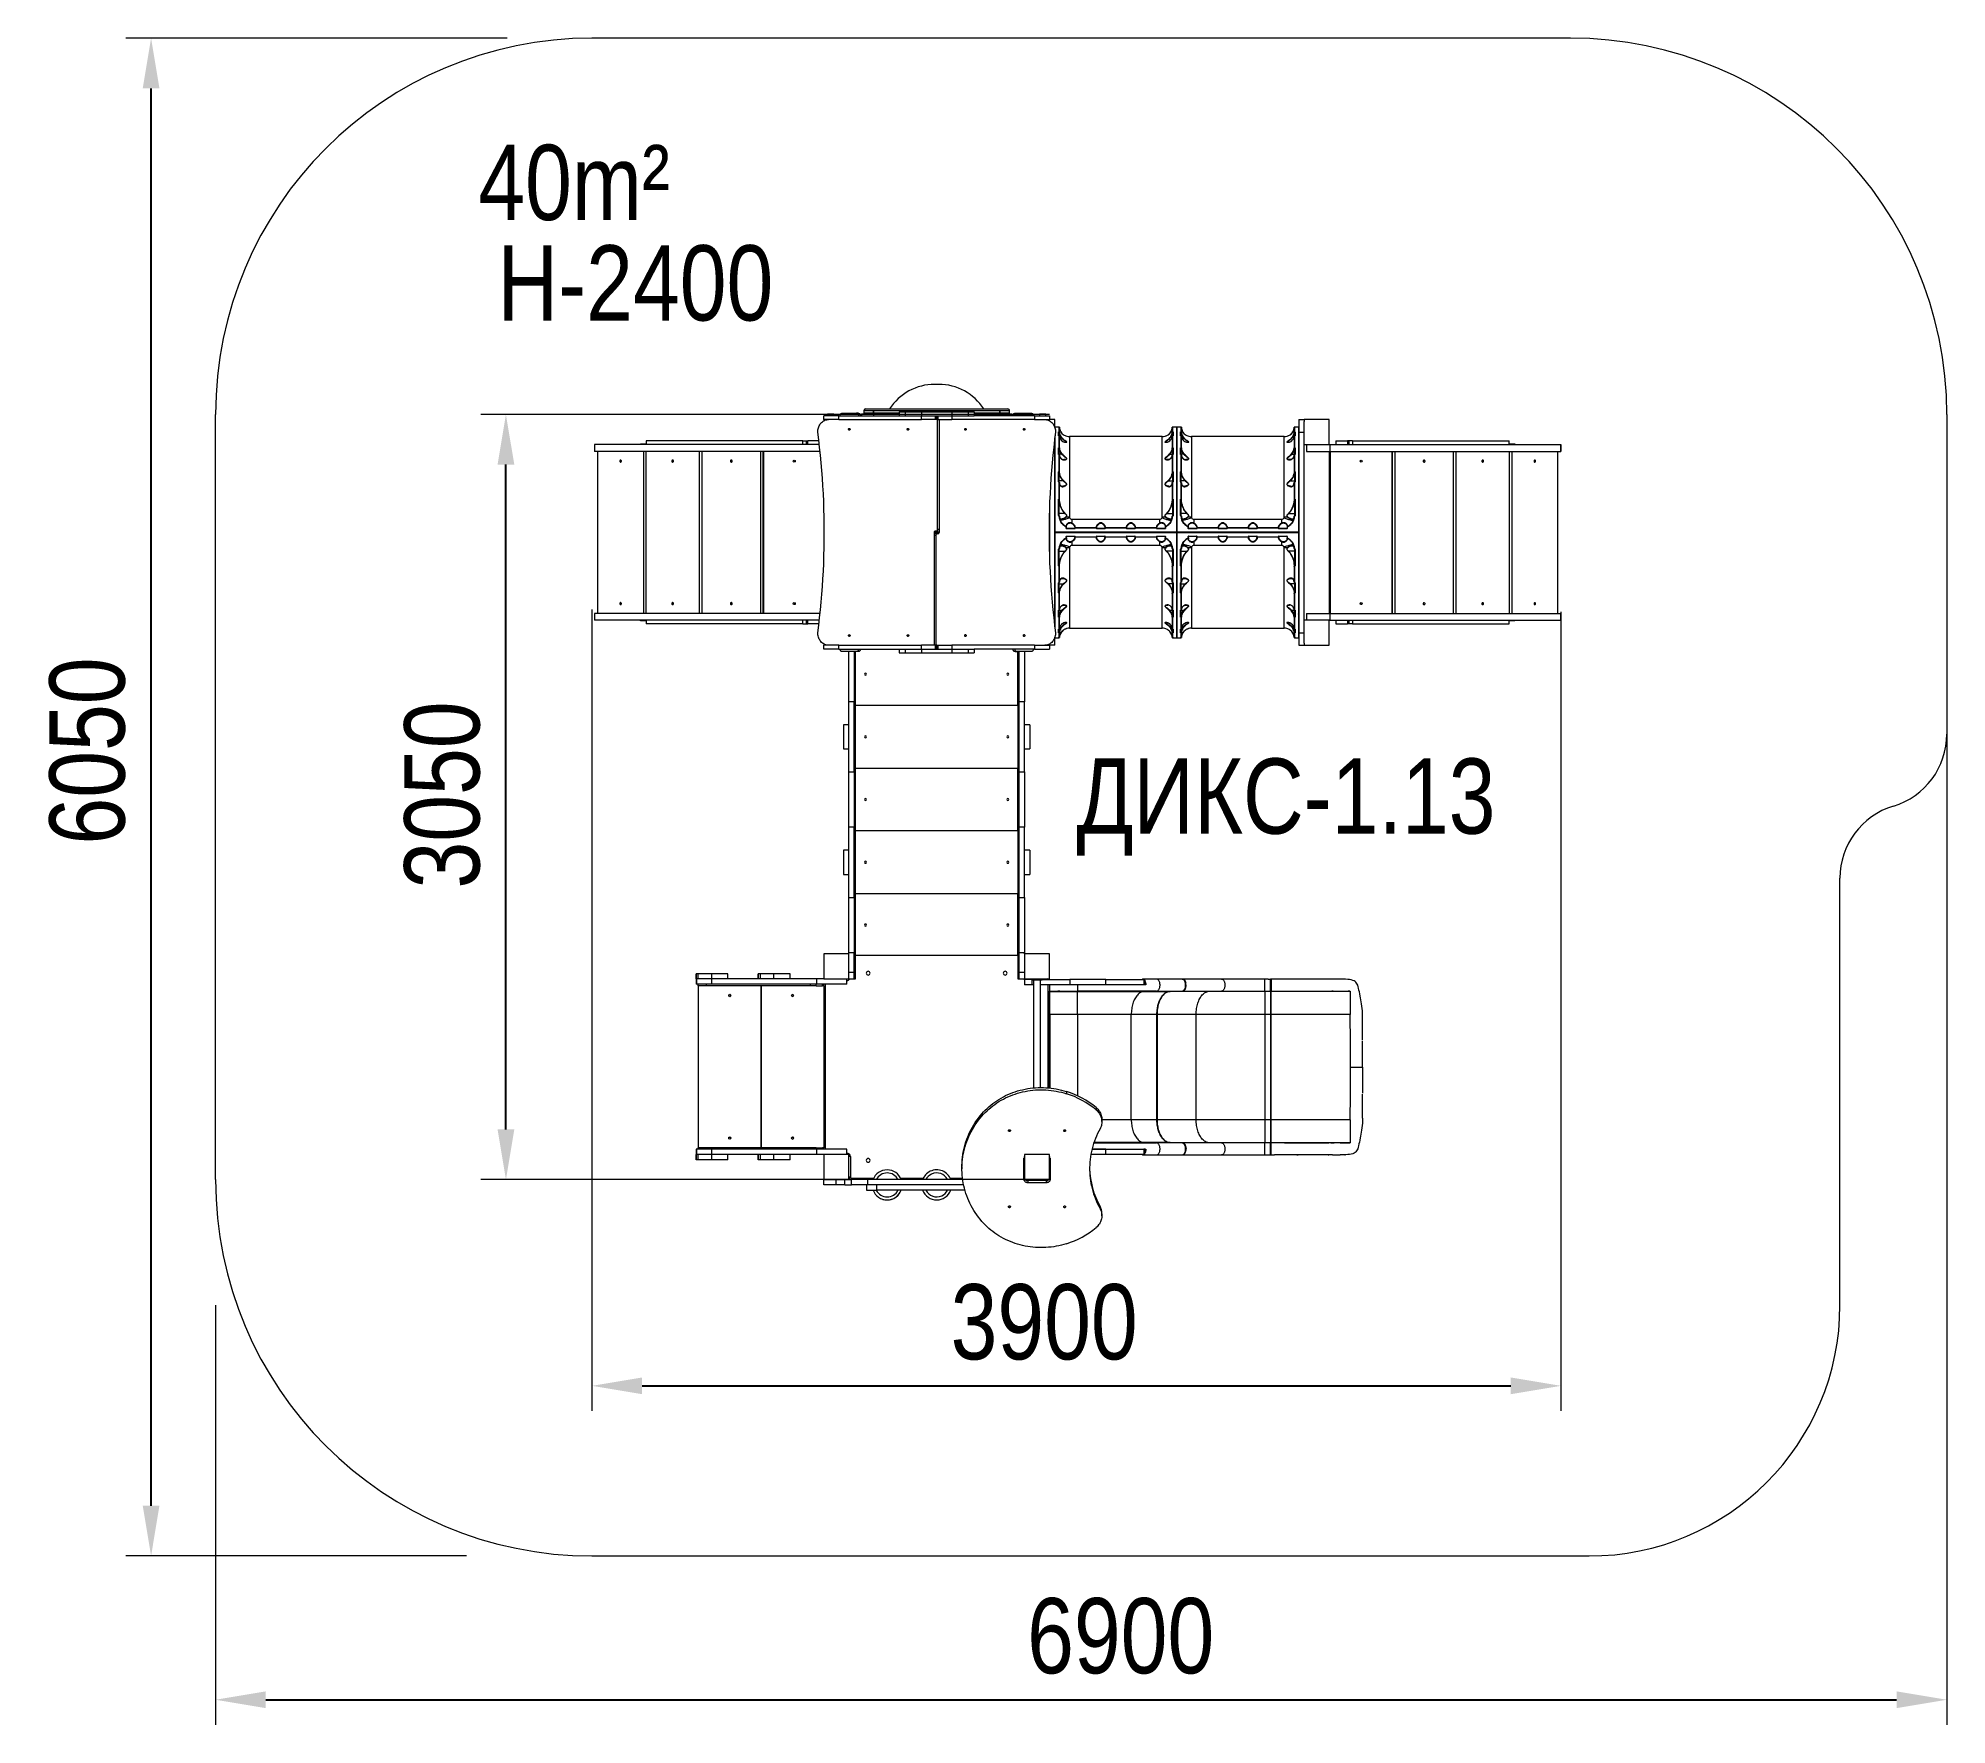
# Model space of a CAD drawing. Header units: millimetres. Extents: x -3852 to 3754, y -3689 to 3034.
import ezdxf

# ---------------------------------------------------------------- set-up
doc = ezdxf.new("R2010")
doc.units = ezdxf.units.MM
for name, color, linetype in [('DIKOM_АРТИКУЛ', 7, 'Continuous'), ('DIKOM_ЗОНА', 80, 'Continuous'), ('DIKOM_ОБЪЕКТ', 7, 'Continuous'), ('DIKOM_РАЗМЕР_ЗОНА', 7, 'Continuous'), ('DIKOM_РАЗМЕР_ОБЪЕКТА', 7, 'Continuous')]:
    doc.layers.add(name, color=color, linetype=linetype)
doc.styles.add('style1', font='arial.ttf', dxfattribs={"width": 0.8})
doc.dimstyles.new('1-50', dxfattribs={"dimtxt": 300, "dimasz": 200, "dimexe": 100, "dimexo": 0, "dimgap": 100, "dimtad": 1, "dimtxsty": 'style1', "dimcen": 200, "dimclrd": 7, "dimclre": 7, "dimclrt": 7, "dimadec": 1, "dimazin": 2, "dimtfac": 1, "dimtmove": 0, "dimatfit": 2, "dimfxl": 0, "dimlwd": 25, "dimlwe": 18, "dimarcsym": 0})

msp = doc.modelspace()

# ---------------------------------------------------------------- texts
at = {"layer": 'DIKOM_АРТИКУЛ', "insert": (285.969, 162.826), "char_height": 300, "attachment_point": 1, "style": 'style1'}
msp.add_mtext_dynamic_manual_height_columns('ДИКС-1.13', width=1809.13818, gutter_width=20, heights=[0], dxfattribs=at)
at = {"layer": 'DIKOM_РАЗМЕР_ОБЪЕКТА', "insert": (-2098.321, 2608.905), "char_height": 300, "attachment_point": 1, "style": 'style1'}
msp.add_mtext_dynamic_manual_height_columns('40m²', width=948.89436, gutter_width=20, heights=[0], dxfattribs=at)
at = {"layer": 'DIKOM_РАЗМЕР_ОБЪЕКТА', "insert": (-2022.081, 2208.465), "char_height": 300, "width": 5405.47657, "attachment_point": 1, "style": 'style1'}
msp.add_mtext('H-2400', dxfattribs=at)

# ---------------------------------------------------------------- blocks, each defined once
blk = doc.blocks.new('*D0')
at = {"layer": 'Defpoints', "color": 0, "transparency": 16777216}
for p in [(-1645.6, 756.6), (2216.6, 747.4), (2216.6, -2337.9)]:
    blk.add_point(p, dxfattribs=at)
at = {"layer": 'DIKOM_РАЗМЕР_ОБЪЕКТА', "color": 7, "lineweight": 18, "transparency": 16777216}
for p, q in [((-1645.6, 756.6), (-1645.6, -2437.9)), ((2216.6, 747.4), (2216.6, -2437.9))]:
    blk.add_line(p, q, dxfattribs=at)
at = {"layer": 'DIKOM_РАЗМЕР_ОБЪЕКТА', "color": 7, "lineweight": 25, "transparency": 16777216}
blk.add_line((-1445.6, -2337.9), (2016.6, -2337.9), dxfattribs=at)
at = {"layer": 'DIKOM_РАЗМЕР_ОБЪЕКТА', "color": 7, "transparency": 16777216}
for points in [[(-1445.6, -2304.6), (-1445.6, -2371.2), (-1645.6, -2337.9)], [(2016.6, -2304.6), (2016.6, -2371.2), (2216.6, -2337.9)]]:
    blk.add_solid(points, dxfattribs=at)
at = {"layer": 'DIKOM_РАЗМЕР_ОБЪЕКТА', "color": 7, "transparency": 16777216, "insert": (156.9, -2084.6), "char_height": 300, "attachment_point": 5, "style": 'style1'}
blk.add_mtext('3900', dxfattribs=at)
blk = doc.blocks.new('*D1')
at = {"layer": 'Defpoints', "color": 0, "transparency": 16777216}
for p in [(-1988.2, 1533.9), (178.5, 1533.9), (178.5, -1516.1)]:
    blk.add_point(p, dxfattribs=at)
at = {"layer": 'DIKOM_РАЗМЕР_ОБЪЕКТА', "color": 7, "lineweight": 18, "transparency": 16777216}
for p, q in [((178.5, 1533.9), (-2088.2, 1533.9)), ((178.5, -1516.1), (-2088.2, -1516.1))]:
    blk.add_line(p, q, dxfattribs=at)
at = {"layer": 'DIKOM_РАЗМЕР_ОБЪЕКТА', "color": 7, "lineweight": 25, "transparency": 16777216}
blk.add_line((-1988.2, -1316.1), (-1988.2, 1333.9), dxfattribs=at)
at = {"layer": 'DIKOM_РАЗМЕР_ОБЪЕКТА', "color": 7, "transparency": 16777216}
for points in [[(-2021.5, 1333.9), (-1954.8, 1333.9), (-1988.2, 1533.9)], [(-2021.5, -1316.1), (-1954.8, -1316.1), (-1988.2, -1516.1)]]:
    blk.add_solid(points, dxfattribs=at)
at = {"layer": 'DIKOM_РАЗМЕР_ОБЪЕКТА', "color": 7, "transparency": 16777216, "insert": (-2241.4, 17.3), "char_height": 300, "attachment_point": 5, "rotation": 90, "style": 'style1'}
blk.add_mtext('3050', dxfattribs=at)
blk = doc.blocks.new('*D2')
at = {"layer": 'Defpoints', "color": 0, "transparency": 16777216}
for p in [(3754.4, 468), (-3145.6, -2016.1), (3754.4, -3589.2)]:
    blk.add_point(p, dxfattribs=at)
at = {"layer": 'DIKOM_РАЗМЕР_ЗОНА', "color": 7, "lineweight": 18, "transparency": 16777216}
for p, q in [((3754.4, 468), (3754.4, -3689.2)), ((-3145.6, -2016.1), (-3145.6, -3689.2))]:
    blk.add_line(p, q, dxfattribs=at)
at = {"layer": 'DIKOM_РАЗМЕР_ЗОНА', "color": 7, "lineweight": 25, "transparency": 16777216}
blk.add_line((-2945.6, -3589.2), (3554.4, -3589.2), dxfattribs=at)
at = {"layer": 'DIKOM_РАЗМЕР_ЗОНА', "color": 7, "transparency": 16777216}
for points in [[(-2945.6, -3555.9), (-2945.6, -3622.5), (-3145.6, -3589.2)], [(3554.4, -3555.9), (3554.4, -3622.5), (3754.4, -3589.2)]]:
    blk.add_solid(points, dxfattribs=at)
at = {"layer": 'DIKOM_РАЗМЕР_ЗОНА', "color": 7, "transparency": 16777216, "insert": (461.9, -3336), "char_height": 300, "attachment_point": 5, "style": 'style1'}
blk.add_mtext('6900', dxfattribs=at)
blk = doc.blocks.new('*D3')
at = {"layer": 'Defpoints', "color": 0, "transparency": 16777216}
for p in [(-3402.4, 3033.9), (-1983.5, 3033.9), (-2145.6, -3016.1)]:
    blk.add_point(p, dxfattribs=at)
at = {"layer": 'DIKOM_РАЗМЕР_ЗОНА', "color": 7, "lineweight": 18, "transparency": 16777216}
for p, q in [((-1983.5, 3033.9), (-3502.4, 3033.9)), ((-2145.6, -3016.1), (-3502.4, -3016.1))]:
    blk.add_line(p, q, dxfattribs=at)
at = {"layer": 'DIKOM_РАЗМЕР_ЗОНА', "color": 7, "lineweight": 25, "transparency": 16777216}
blk.add_line((-3402.4, -2816.1), (-3402.4, 2833.9), dxfattribs=at)
at = {"layer": 'DIKOM_РАЗМЕР_ЗОНА', "color": 7, "transparency": 16777216}
for points in [[(-3435.7, 2833.9), (-3369.1, 2833.9), (-3402.4, 3033.9)], [(-3435.7, -2816.1), (-3369.1, -2816.1), (-3402.4, -3016.1)]]:
    blk.add_solid(points, dxfattribs=at)
at = {"layer": 'DIKOM_РАЗМЕР_ЗОНА', "color": 7, "transparency": 16777216, "insert": (-3655.6, 192.6), "char_height": 300, "attachment_point": 5, "rotation": 90, "style": 'style1'}
blk.add_mtext('6050', dxfattribs=at)

# ---------------------------------------------------------------- dimensions: what is measured, and where the dimension line sits
at = {"layer": 'DIKOM_РАЗМЕР_ЗОНА'}
dim = msp.add_linear_dim(base=(-3402.391, 3033.883), p1=(-2145.573, -3016.117), p2=(-1983.496, 3033.883), angle=90, dimstyle='1-50', dxfattribs=at)
dim.commit()
dim.dimension.update_dxf_attribs({"geometry": '*D3', "text_midpoint": (-3402.391, 192.567), "dimtype": 160})
dim = msp.add_linear_dim(base=(3754.427, -3589.192), p1=(-3145.573, -2016.117), p2=(3754.427, 468.045), dimstyle='1-50', dxfattribs=at)
dim.commit()
dim.dimension.update_dxf_attribs({"geometry": '*D2', "text_midpoint": (461.883, -3589.192), "dimtype": 160})
at = {"layer": 'DIKOM_РАЗМЕР_ОБЪЕКТА'}
dim = msp.add_linear_dim(base=(-1988.157, 1533.883), p1=(178.538, -1516.117), p2=(178.538, 1533.883), angle=90, dimstyle='1-50', dxfattribs=at)
dim.commit()
dim.dimension.update_dxf_attribs({"geometry": '*D1', "text_midpoint": (-1988.157, 17.255), "dimtype": 160})
dim = msp.add_linear_dim(base=(2216.649, -2337.904), p1=(-1645.573, 756.639), p2=(2216.649, 747.383), text='3900', dimstyle='1-50', dxfattribs=at)
dim.commit()
dim.dimension.update_dxf_attribs({"geometry": '*D0', "text_midpoint": (156.888, -2337.904), "dimtype": 160})

# ---------------------------------------------------------------- linework, layer by layer
at = {"layer": 'DIKOM_ЗОНА', "color": 3, "lineweight": 15}
for p, q in [((2254.427, 3033.883), (-1645.573, 3033.883)), ((-3145.573, -1516.117), (-3145.573, 1533.883)), ((3754.427, 1533.883), (3754.427, 259.935)), ((3328.538, -2016.117), (3328.538, -314.248)), ((-1645.573, -3016.117), (2328.538, -3016.117))]:
    msp.add_line(p, q, dxfattribs=at)
for centre, radius, start, end in [((-1645.573, 1533.883), 1500, 90, 180), ((2254.427, 1533.883), 1500, 0, 90), ((3454.427, 259.935), 300, 286.8690043, 0), ((3628.538, -314.248), 300, 106.8690043, 180), ((-1645.573, -1516.117), 1500, 180, 270), ((2328.538, -2016.117), 1000, 270, 0)]:
    msp.add_arc(centre, radius, start, end, dxfattribs=at)
at = {"layer": 'DIKOM_ОБЪЕКТ', "color": 7, "linetype": 'Continuous', "lineweight": 15}
for p, q in [((-263.708, 1653.883), (-279.216, 1653.883)), ((-721.462, 1513.883), (-721.462, 1528.883)), ((-661.407, 1528.883), (-721.462, 1528.883)), ((-721.462, 1513.883), (-721.462, 1528.883)), ((-706.462, 1534.883), (-706.462, 1528.883)), ((-681.462, 1534.883), (-706.462, 1534.883)), ((-681.462, 1534.883), (-654.924, 1534.883)), ((-681.462, 1528.883), (-681.462, 1534.883)), ((-661.407, 1513.883), (-661.407, 1528.883)), ((-661.407, 1528.883), (-421.1, 1528.883)), ((-647.994, 1538.883), (-591.685, 1538.883)), ((-584.192, 1538.883), (-591.685, 1538.883)), ((-577.262, 1534.883), (-571.462, 1534.883)), ((-571.462, 1534.883), (-571.462, 1528.883)), ((-521.462, 1534.883), (-571.462, 1534.883)), ((-561.462, 1549.883), (-561.462, 1540.883)), ((-561.462, 1549.883), (-522.609, 1549.883)), ((-561.462, 1540.883), (-522.609, 1540.883)), ((-555.462, 1555.883), (-517.413, 1555.883)), ((-522.609, 1549.883), (-20.315, 1549.883)), ((-522.609, 1549.883), (-522.609, 1540.883)), ((-522.609, 1540.883), (-522.609, 1549.883)), ((-522.609, 1540.883), (-421.462, 1540.883)), ((-521.462, 1528.883), (-521.462, 1534.883)), ((-521.462, 1534.883), (-421.462, 1534.883)), ((-517.413, 1555.883), (-25.511, 1555.883)), ((-421.462, 1543.883), (-421.462, 1528.883)), ((-421.462, 1543.883), (-396.439, 1543.883)), ((-421.462, 1543.883), (-421.462, 1528.883)), ((-421.1, 1528.883), (-396.439, 1528.883)), ((-396.439, 1543.883), (-396.439, 1528.883)), ((-396.439, 1543.883), (-331.407, 1543.883)), ((-396.439, 1528.883), (-331.407, 1528.883)), ((-331.407, 1543.883), (-331.407, 1528.883)), ((-331.407, 1543.883), (-211.517, 1543.883)), ((-331.407, 1528.883), (-211.517, 1528.883)), ((-331.407, 1513.883), (-331.407, 1528.883)), ((-276.679, 1513.883), (-276.679, 1528.883)), ((-271.462, 1513.883), (-271.462, 1528.883)), ((-271.462, 1528.883), (-271.462, 1513.883)), ((-266.245, 1528.883), (-266.245, 1513.883)), ((-211.517, 1543.883), (-211.517, 1528.883)), ((-211.517, 1543.883), (-146.485, 1543.883)), ((-211.517, 1528.883), (-146.485, 1528.883)), ((-211.517, 1528.883), (-211.517, 1513.883)), ((-146.485, 1543.883), (-146.485, 1528.883)), ((-146.485, 1543.883), (-121.462, 1543.883)), ((-146.485, 1528.883), (-121.824, 1528.883)), ((118.483, 1528.883), (-121.824, 1528.883)), ((-121.462, 1543.883), (-121.462, 1528.883)), ((-121.462, 1543.883), (-121.462, 1528.883)), ((-121.462, 1540.883), (-20.315, 1540.883)), ((-121.462, 1534.883), (-21.462, 1534.883)), ((-25.511, 1555.883), (12.538, 1555.883)), ((-21.462, 1534.883), (-21.462, 1528.883)), ((28.538, 1534.883), (-21.462, 1534.883)), ((-20.315, 1540.883), (-20.315, 1549.883)), ((-20.315, 1549.883), (-20.315, 1540.883)), ((-20.315, 1549.883), (18.538, 1549.883)), ((-20.315, 1540.883), (18.538, 1540.883)), ((18.538, 1540.883), (18.538, 1549.883)), ((28.538, 1528.883), (28.538, 1534.883)), ((28.538, 1534.883), (34.366, 1534.883)), ((41.294, 1538.883), (48.794, 1538.883)), ((48.794, 1538.883), (105.086, 1538.883)), ((112.014, 1534.883), (138.538, 1534.883)), ((118.483, 1528.883), (118.483, 1513.883)), ((118.483, 1528.883), (178.538, 1528.883)), ((163.538, 1534.883), (138.538, 1534.883)), ((138.538, 1534.883), (138.538, 1528.883)), ((163.538, 1528.883), (163.538, 1534.883)), ((178.538, 1528.883), (178.538, 1513.883)), ((-661.407, 1513.883), (-721.462, 1513.883)), ((-721.462, 1513.883), (-721.462, 1508.631)), ((-661.407, 1513.883), (-331.407, 1513.883)), ((-276.679, 1513.883), (-331.407, 1513.883)), ((-271.462, 1513.883), (-276.679, 1513.883)), ((-271.462, 1513.883), (-266.245, 1513.883)), ((-268.992, 1513.883), (-268.992, 1074.883)), ((-266.245, 1513.883), (-211.517, 1513.883)), ((-260.81, 1064.883), (-260.81, 1513.883)), ((118.483, 1513.883), (-211.517, 1513.883)), ((118.483, 1513.883), (178.538, 1513.883)), ((199.538, 1513.883), (178.538, 1513.883)), ((178.538, 1508.627), (178.538, 1513.883)), ((199.538, 1482.099), (199.538, 1513.883)), ((214.038, 1483.883), (200.538, 1483.883)), ((200.538, 1478.815), (200.538, 1483.883)), ((200.538, 1064.885), (200.538, 1448.57)), ((214.038, 1482.287), (214.038, 1483.883)), ((214.038, 1449.62), (214.038, 1463.821)), ((215.038, 1481.992), (215.038, 1482.722)), ((215.038, 1449.123), (215.038, 1462.869)), ((215.571, 1483.715), (215.538, 1483.715)), ((215.538, 1482.38), (215.538, 1483.715)), ((215.538, 1482.38), (215.571, 1482.38)), ((215.538, 1482.38), (215.538, 1482.125)), ((215.641, 1482.125), (215.538, 1482.125)), ((215.538, 1482.121), (215.538, 1482.125)), ((215.641, 1482.121), (215.538, 1482.121)), ((215.593, 1464.278), (215.538, 1464.278)), ((215.538, 1462.994), (215.538, 1464.278)), ((215.538, 1462.994), (215.593, 1462.994)), ((215.538, 1462.994), (215.538, 1449.077)), ((215.618, 1449.077), (215.538, 1449.077)), ((215.538, 1448.993), (215.538, 1449.077)), ((215.618, 1448.993), (215.538, 1448.993)), ((215.571, 1482.38), (215.571, 1483.715)), ((215.571, 1482.38), (215.609, 1482.111)), ((215.593, 1464.278), (215.593, 1462.994)), ((215.618, 1449.076), (215.618, 1448.993)), ((215.641, 1482.121), (215.641, 1482.125)), ((215.752, 1482.119), (215.641, 1482.123)), ((216.598, 1464.58), (216.598, 1482.011)), ((216.598, 1402.195), (216.598, 1448.582)), ((217.512, 1447.953), (217.595, 1447.733)), ((217.595, 1482.755), (217.525, 1482.694)), ((218.271, 1443.965), (217.537, 1448.111)), ((217.595, 1463.696), (217.595, 1481.088)), ((217.595, 1401.448), (217.595, 1447.733)), ((627.588, 1445.883), (257.488, 1445.883)), ((257.488, 1445.883), (257.488, 1125.731)), ((627.588, 1125.731), (627.588, 1445.883)), ((653.047, 1454.752), (650.773, 1453.069)), ((667.551, 1482.693), (667.481, 1482.755)), ((667.481, 1481.088), (667.481, 1463.696)), ((667.481, 1447.733), (667.481, 1401.448)), ((667.538, 1448.111), (667.493, 1447.764)), ((668.478, 1482.011), (668.478, 1464.58)), ((668.478, 1448.582), (668.478, 1402.195)), ((669.435, 1482.123), (669.358, 1482.12)), ((669.538, 1482.125), (669.435, 1482.125)), ((669.435, 1482.121), (669.435, 1482.125)), ((669.538, 1482.121), (669.435, 1482.121)), ((669.538, 1449.077), (669.458, 1449.077)), ((669.458, 1448.993), (669.458, 1449.076)), ((669.538, 1448.993), (669.458, 1448.993)), ((669.505, 1482.38), (669.467, 1482.111)), ((669.538, 1464.278), (669.483, 1464.278)), ((669.483, 1462.994), (669.483, 1464.278)), ((669.483, 1462.994), (669.538, 1462.994)), ((669.538, 1483.715), (669.505, 1483.715)), ((669.505, 1483.715), (669.505, 1482.38)), ((669.505, 1482.38), (669.538, 1482.38)), ((669.538, 1483.715), (669.538, 1482.38)), ((669.538, 1482.125), (669.538, 1482.38)), ((669.538, 1482.121), (669.538, 1482.125)), ((669.538, 1464.278), (669.538, 1462.994)), ((669.538, 1449.077), (669.538, 1462.994)), ((669.538, 1448.993), (669.538, 1449.077)), ((670.038, 1482.722), (670.038, 1481.991)), ((670.038, 1462.869), (670.038, 1449.124)), ((684.538, 1483.883), (671.038, 1483.883)), ((671.038, 1483.883), (671.038, 1482.287)), ((671.038, 1463.821), (671.038, 1449.62)), ((684.538, 1483.883), (684.538, 1064.885)), ((685.538, 1064.883), (685.538, 1482.883)), ((685.538, 1064.883), (685.538, 1482.883)), ((700.038, 1483.883), (686.538, 1483.883)), ((686.538, 1064.885), (686.538, 1483.883)), ((700.038, 1482.287), (700.038, 1483.883)), ((700.038, 1449.62), (700.038, 1463.821)), ((701.038, 1481.992), (701.038, 1482.722)), ((701.038, 1449.123), (701.038, 1462.869)), ((701.571, 1483.715), (701.538, 1483.715)), ((701.538, 1482.38), (701.538, 1483.715)), ((701.538, 1482.38), (701.571, 1482.38)), ((701.538, 1482.38), (701.538, 1482.125)), ((701.641, 1482.125), (701.538, 1482.125)), ((701.538, 1482.121), (701.538, 1482.125)), ((701.641, 1482.121), (701.538, 1482.121)), ((701.593, 1464.278), (701.538, 1464.278)), ((701.538, 1462.994), (701.538, 1464.278)), ((701.538, 1462.994), (701.593, 1462.994)), ((701.538, 1462.994), (701.538, 1449.077)), ((701.618, 1449.077), (701.538, 1449.077)), ((701.538, 1448.993), (701.538, 1449.077)), ((701.618, 1448.993), (701.538, 1448.993)), ((701.571, 1482.38), (701.571, 1483.715)), ((701.571, 1482.38), (701.609, 1482.111)), ((701.593, 1464.278), (701.593, 1462.994)), ((701.618, 1449.076), (701.618, 1448.993)), ((701.641, 1482.121), (701.641, 1482.125)), ((701.752, 1482.119), (701.641, 1482.123)), ((702.598, 1464.58), (702.598, 1482.011)), ((702.598, 1402.195), (702.598, 1448.582)), ((703.512, 1447.953), (703.595, 1447.733)), ((703.595, 1482.755), (703.525, 1482.694)), ((704.271, 1443.965), (703.537, 1448.111)), ((703.595, 1463.696), (703.595, 1481.088)), ((703.595, 1401.448), (703.595, 1447.733)), ((1113.588, 1445.883), (743.488, 1445.883)), ((743.488, 1445.883), (743.488, 1125.731)), ((1113.588, 1125.731), (1113.588, 1445.883)), ((1139.047, 1454.752), (1136.773, 1453.069)), ((1153.551, 1482.693), (1153.481, 1482.755)), ((1153.481, 1481.088), (1153.481, 1463.696)), ((1153.481, 1447.733), (1153.481, 1401.448)), ((1153.538, 1448.111), (1153.493, 1447.764)), ((1154.478, 1482.011), (1154.478, 1464.58)), ((1154.478, 1448.582), (1154.478, 1402.195)), ((1155.435, 1482.123), (1155.358, 1482.12)), ((1155.538, 1482.125), (1155.435, 1482.125)), ((1155.435, 1482.121), (1155.435, 1482.125)), ((1155.538, 1482.121), (1155.435, 1482.121)), ((1155.538, 1449.077), (1155.458, 1449.077)), ((1155.458, 1448.993), (1155.458, 1449.076)), ((1155.538, 1448.993), (1155.458, 1448.993)), ((1155.505, 1482.38), (1155.467, 1482.111)), ((1155.538, 1464.278), (1155.483, 1464.278)), ((1155.483, 1462.994), (1155.483, 1464.278)), ((1155.483, 1462.994), (1155.538, 1462.994)), ((1155.538, 1483.715), (1155.505, 1483.715)), ((1155.505, 1483.715), (1155.505, 1482.38)), ((1155.505, 1482.38), (1155.538, 1482.38)), ((1155.538, 1483.715), (1155.538, 1482.38)), ((1155.538, 1482.125), (1155.538, 1482.38)), ((1155.538, 1482.121), (1155.538, 1482.125)), ((1155.538, 1464.278), (1155.538, 1462.994)), ((1155.538, 1449.077), (1155.538, 1462.994)), ((1155.538, 1448.993), (1155.538, 1449.077)), ((1156.038, 1482.722), (1156.038, 1481.991)), ((1156.038, 1462.869), (1156.038, 1449.124)), ((1170.538, 1483.883), (1157.038, 1483.883)), ((1157.038, 1483.883), (1157.038, 1482.287)), ((1157.038, 1463.821), (1157.038, 1449.62)), ((1170.538, 1483.883), (1170.538, 1064.885)), ((1171.538, 1513.883), (1192.538, 1513.883)), ((1171.538, 1513.883), (1171.538, 1463.883)), ((1171.538, 1463.883), (1192.538, 1463.883)), ((1171.538, 1463.883), (1171.538, 663.883)), ((1192.538, 1513.883), (1192.538, 1505.966)), ((1292.538, 1513.883), (1192.538, 1513.883)), ((1192.538, 1463.883), (1192.538, 1505.966)), ((1192.538, 663.883), (1192.538, 1463.883)), ((1292.538, 1413.883), (1292.538, 1513.883)), ((-1635.573, 1413.883), (-1635.573, 1386.883)), ((-1634.393, 1413.883), (-1635.573, 1413.883)), ((-1634.393, 1386.883), (-1635.573, 1386.883)), ((-1634.393, 1386.883), (-1634.393, 1413.883)), ((-739.289, 1413.883), (-1634.393, 1413.883)), ((-736.308, 1386.883), (-1634.393, 1386.883)), ((-1623.081, 1386.883), (-1623.081, 740.883)), ((-1451.462, 1413.883), (-1451.462, 1416.883)), ((-1451.462, 1416.883), (-1428.669, 1416.883)), ((-1439.043, 740.883), (-1439.043, 1386.883)), ((-1430.355, 1386.883), (-1430.355, 740.883)), ((-1428.669, 1428.883), (-1428.669, 1413.883)), ((-1427.933, 1428.883), (-1428.669, 1428.883)), ((-1427.933, 1413.883), (-1427.933, 1428.883)), ((-804.916, 1428.883), (-1427.933, 1428.883)), ((-1217.066, 740.883), (-1217.066, 1386.883)), ((-1207.276, 1386.883), (-1207.276, 740.883)), ((-972.791, 740.883), (-972.791, 1386.883)), ((-963.427, 740.883), (-963.427, 1386.883)), ((-962.267, 1386.883), (-962.267, 740.883)), ((-804.916, 1413.883), (-804.916, 1428.883)), ((-804.916, 1428.883), (-790.118, 1428.883)), ((-790.118, 1413.883), (-790.118, 1428.883)), ((-790.118, 1428.883), (-784.594, 1428.883)), ((-784.594, 1413.883), (-784.594, 1428.883)), ((-741.05, 1428.883), (-784.594, 1428.883)), ((199.538, 687.189), (199.538, 1440.578)), ((214.038, 1374.925), (214.038, 1400.645)), ((215.038, 1374.32), (215.038, 1399.843)), ((215.538, 1401.585), (215.618, 1401.585)), ((215.538, 1401.585), (215.538, 1400.455)), ((215.538, 1400.455), (215.538, 1375.653)), ((215.538, 1400.455), (215.618, 1400.455)), ((226.426, 1375.653), (215.538, 1375.653)), ((215.538, 1375.653), (215.538, 1374.174)), ((215.593, 1374.174), (215.538, 1374.174)), ((215.538, 1373.912), (215.538, 1374.174)), ((215.538, 1373.912), (215.593, 1373.912)), ((215.593, 1374.174), (215.593, 1373.912)), ((215.618, 1401.585), (215.618, 1400.455)), ((216.598, 1307.256), (216.598, 1373.233)), ((217.503, 1372.856), (217.595, 1372.55)), ((217.595, 1306.719), (217.595, 1372.55)), ((221.653, 1445.113), (218.068, 1445.113)), ((221.653, 1445.113), (221.659, 1445.114)), ((226.426, 1375.653), (226.428, 1375.654)), ((227.906, 1428.851), (227.733, 1429.114)), ((642.827, 1423.279), (642.337, 1423.273)), ((657.342, 1429.113), (657.17, 1428.851)), ((658.648, 1375.654), (658.65, 1375.653)), ((658.65, 1375.653), (669.538, 1375.653)), ((663.417, 1445.114), (663.423, 1445.113)), ((663.423, 1445.113), (667.076, 1445.113)), ((667.481, 1372.55), (667.573, 1372.856)), ((667.481, 1372.55), (667.481, 1306.719)), ((668.478, 1373.233), (668.478, 1307.256)), ((669.458, 1401.585), (669.538, 1401.585)), ((669.458, 1400.455), (669.458, 1401.585)), ((669.538, 1400.455), (669.458, 1400.455)), ((669.538, 1374.174), (669.483, 1374.174)), ((669.483, 1373.912), (669.483, 1374.174)), ((669.483, 1373.912), (669.538, 1373.912)), ((669.538, 1401.585), (669.538, 1400.455)), ((669.538, 1375.653), (669.538, 1400.455)), ((669.538, 1374.174), (669.538, 1375.653)), ((669.538, 1374.174), (669.538, 1373.912)), ((670.038, 1399.843), (670.038, 1374.32)), ((671.038, 1400.645), (671.038, 1374.925)), ((700.038, 1374.925), (700.038, 1400.645)), ((701.038, 1374.32), (701.038, 1399.843)), ((701.538, 1401.585), (701.618, 1401.585)), ((701.538, 1401.585), (701.538, 1400.455)), ((701.538, 1400.455), (701.538, 1375.653)), ((701.538, 1400.455), (701.618, 1400.455)), ((712.426, 1375.653), (701.538, 1375.653)), ((701.538, 1375.653), (701.538, 1374.174)), ((701.593, 1374.174), (701.538, 1374.174)), ((701.538, 1373.912), (701.538, 1374.174)), ((701.538, 1373.912), (701.593, 1373.912)), ((701.593, 1374.174), (701.593, 1373.912)), ((701.618, 1401.585), (701.618, 1400.455)), ((702.598, 1307.256), (702.598, 1373.233)), ((703.503, 1372.856), (703.595, 1372.55)), ((703.595, 1306.719), (703.595, 1372.55)), ((707.653, 1445.113), (704.068, 1445.113)), ((707.653, 1445.113), (707.659, 1445.114)), ((712.426, 1375.653), (712.428, 1375.654)), ((713.906, 1428.851), (713.733, 1429.114)), ((1128.827, 1423.279), (1128.337, 1423.273)), ((1143.342, 1429.113), (1143.17, 1428.851)), ((1144.648, 1375.654), (1144.65, 1375.653)), ((1144.65, 1375.653), (1155.538, 1375.653)), ((1149.417, 1445.114), (1149.423, 1445.113)), ((1149.423, 1445.113), (1153.076, 1445.113)), ((1153.481, 1372.55), (1153.573, 1372.856)), ((1153.481, 1372.55), (1153.481, 1306.719)), ((1154.478, 1373.233), (1154.478, 1307.256)), ((1155.458, 1401.585), (1155.538, 1401.585)), ((1155.458, 1400.455), (1155.458, 1401.585)), ((1155.538, 1400.455), (1155.458, 1400.455)), ((1155.538, 1374.174), (1155.483, 1374.174)), ((1155.483, 1373.912), (1155.483, 1374.174)), ((1155.483, 1373.912), (1155.538, 1373.912)), ((1155.538, 1401.585), (1155.538, 1400.455)), ((1155.538, 1375.653), (1155.538, 1400.455)), ((1155.538, 1374.174), (1155.538, 1375.653)), ((1155.538, 1374.174), (1155.538, 1373.912)), ((1156.038, 1399.843), (1156.038, 1374.32)), ((1157.038, 1400.645), (1157.038, 1374.925)), ((1192.538, 1413.883), (1292.538, 1413.883)), ((1202.538, 1413.883), (1202.538, 1386.883)), ((1202.538, 1386.883), (1295.588, 1386.883)), ((1292.538, 1413.883), (1295.588, 1413.883)), ((1292.538, 1386.883), (1292.538, 740.883)), ((1295.588, 1413.883), (1295.588, 1386.883)), ((1295.588, 1413.883), (2215.469, 1413.883)), ((1295.588, 1386.883), (2215.469, 1386.883)), ((1296.516, 1386.883), (1296.516, 740.883)), ((1319.283, 1428.883), (1319.283, 1413.883)), ((1319.283, 1428.883), (1365.67, 1428.883)), ((1365.67, 1428.883), (1365.67, 1413.883)), ((1371.194, 1428.883), (1365.67, 1428.883)), ((1371.194, 1428.883), (1371.194, 1413.883)), ((1385.992, 1428.883), (1371.194, 1428.883)), ((1385.992, 1428.883), (1385.992, 1413.883)), ((1385.992, 1428.883), (2009.009, 1428.883)), ((1543.342, 740.883), (1543.342, 1386.883)), ((1544.503, 1386.883), (1544.503, 740.883)), ((1553.867, 1386.883), (1553.867, 740.883)), ((1788.352, 740.883), (1788.352, 1386.883)), ((1798.142, 1386.883), (1798.142, 740.883)), ((2009.009, 1428.883), (2009.009, 1413.883)), ((2009.009, 1428.883), (2009.745, 1428.883)), ((2009.745, 1413.883), (2009.745, 1428.883)), ((2009.745, 1416.883), (2032.538, 1416.883)), ((2011.431, 740.883), (2011.431, 1386.883)), ((2020.119, 1386.883), (2020.119, 740.883)), ((2032.538, 1416.883), (2032.538, 1413.883)), ((2204.157, 740.883), (2204.157, 1386.883)), ((2215.469, 1413.883), (2215.469, 1386.883)), ((2215.469, 1413.883), (2216.649, 1413.883)), ((2215.469, 1386.883), (2216.649, 1386.883)), ((2216.649, 1386.883), (2216.649, 1413.883)), ((214.038, 1264.905), (214.038, 1304.768)), ((215.038, 1264.426), (215.038, 1304.195)), ((215.538, 1306.29), (215.641, 1306.29)), ((215.538, 1306.29), (215.538, 1305.39)), ((215.538, 1305.39), (215.538, 1269.236)), ((215.538, 1305.39), (215.641, 1305.39)), ((215.641, 1306.29), (215.641, 1305.39)), ((669.435, 1306.29), (669.538, 1306.29)), ((669.435, 1306.29), (669.435, 1305.39)), ((669.538, 1305.39), (669.435, 1305.39)), ((669.538, 1306.29), (669.538, 1305.39)), ((669.538, 1269.236), (669.538, 1305.39)), ((670.038, 1304.195), (670.038, 1264.426)), ((671.038, 1304.768), (671.038, 1264.905)), ((700.038, 1264.905), (700.038, 1304.768)), ((701.038, 1264.426), (701.038, 1304.195)), ((701.538, 1306.29), (701.641, 1306.29)), ((701.538, 1306.29), (701.538, 1305.39)), ((701.538, 1305.39), (701.538, 1269.236)), ((701.538, 1305.39), (701.641, 1305.39)), ((701.641, 1306.29), (701.641, 1305.39)), ((1155.435, 1306.29), (1155.538, 1306.29)), ((1155.435, 1306.29), (1155.435, 1305.39)), ((1155.538, 1305.39), (1155.435, 1305.39)), ((1155.538, 1306.29), (1155.538, 1305.39)), ((1155.538, 1269.236), (1155.538, 1305.39)), ((1156.038, 1304.195), (1156.038, 1264.426)), ((1157.038, 1304.768), (1157.038, 1264.905)), ((232.698, 1269.236), (215.538, 1269.236)), ((215.538, 1269.236), (215.538, 1264.013)), ((215.571, 1264.013), (215.538, 1264.013)), ((215.538, 1263.488), (215.538, 1264.013)), ((215.538, 1263.488), (215.571, 1263.488)), ((215.571, 1263.488), (215.571, 1264.013)), ((216.598, 1198.195), (216.598, 1262.516)), ((217.506, 1262.464), (217.595, 1262.078)), ((217.595, 1197.898), (217.595, 1262.078)), ((232.701, 1269.237), (232.698, 1269.236)), ((652.375, 1269.237), (652.378, 1269.236)), ((652.378, 1269.236), (669.538, 1269.236)), ((667.481, 1262.078), (667.57, 1262.464)), ((667.481, 1262.078), (667.481, 1197.898)), ((668.478, 1262.516), (668.478, 1198.195)), ((669.538, 1264.013), (669.505, 1264.013)), ((669.505, 1264.013), (669.505, 1263.488)), ((669.505, 1263.488), (669.538, 1263.488)), ((669.538, 1264.013), (669.538, 1269.236)), ((669.538, 1264.013), (669.538, 1263.488)), ((718.698, 1269.236), (701.538, 1269.236)), ((701.538, 1269.236), (701.538, 1264.013)), ((701.571, 1264.013), (701.538, 1264.013)), ((701.538, 1263.488), (701.538, 1264.013)), ((701.538, 1263.488), (701.571, 1263.488)), ((701.571, 1263.488), (701.571, 1264.013)), ((702.598, 1198.195), (702.598, 1262.516)), ((703.506, 1262.464), (703.595, 1262.078)), ((703.595, 1197.898), (703.595, 1262.078)), ((718.701, 1269.237), (718.698, 1269.236)), ((1138.375, 1269.237), (1138.378, 1269.236)), ((1138.378, 1269.236), (1155.538, 1269.236)), ((1153.481, 1262.078), (1153.57, 1262.464)), ((1153.481, 1262.078), (1153.481, 1197.898)), ((1154.478, 1262.516), (1154.478, 1198.195)), ((1155.538, 1264.013), (1155.505, 1264.013)), ((1155.505, 1264.013), (1155.505, 1263.488)), ((1155.505, 1263.488), (1155.538, 1263.488)), ((1155.538, 1264.013), (1155.538, 1269.236)), ((1155.538, 1264.013), (1155.538, 1263.488)), ((178.538, 1180.057), (178.538, 947.709)), ((214.038, 1131.729), (214.038, 1194.395)), ((215.038, 1131.567), (215.038, 1194.084)), ((215.538, 1196.736), (215.659, 1196.736)), ((215.538, 1196.736), (215.538, 1196.088)), ((215.538, 1196.088), (215.538, 1138.8)), ((215.538, 1196.088), (215.659, 1196.088)), ((215.659, 1196.736), (215.659, 1196.088)), ((669.417, 1196.736), (669.538, 1196.736)), ((669.417, 1196.736), (669.417, 1196.088)), ((669.538, 1196.088), (669.417, 1196.088)), ((669.538, 1196.736), (669.538, 1196.088)), ((669.538, 1138.8), (669.538, 1196.088)), ((670.038, 1194.084), (670.038, 1131.567)), ((671.038, 1194.395), (671.038, 1131.729)), ((700.038, 1131.729), (700.038, 1194.395)), ((701.038, 1131.567), (701.038, 1194.084)), ((701.538, 1196.736), (701.659, 1196.736)), ((701.538, 1196.736), (701.538, 1196.088)), ((701.538, 1196.088), (701.538, 1138.8)), ((701.538, 1196.088), (701.659, 1196.088)), ((701.659, 1196.736), (701.659, 1196.088)), ((1155.417, 1196.736), (1155.538, 1196.736)), ((1155.417, 1196.736), (1155.417, 1196.088)), ((1155.538, 1196.088), (1155.417, 1196.088)), ((1155.538, 1196.736), (1155.538, 1196.088)), ((1155.538, 1138.8), (1155.538, 1196.088)), ((1156.038, 1194.084), (1156.038, 1131.567)), ((1157.038, 1194.395), (1157.038, 1131.729)), ((-274.19, 1068.883), (-276.789, 1068.883)), ((-266.697, 1068.883), (-274.19, 1068.883)), ((-262.789, 1074.883), (-268.992, 1074.883)), ((-268.31, 1064.883), (-268.31, 1068.883)), ((239.651, 1138.8), (215.538, 1138.8)), ((215.538, 1138.8), (215.538, 1130.63)), ((215.632, 1130.63), (215.538, 1130.63)), ((215.538, 1129.787), (215.538, 1130.63)), ((215.538, 1129.787), (215.632, 1129.787)), ((215.632, 1130.63), (215.632, 1129.787)), ((217.706, 1128.413), (217.609, 1128.836)), ((218.074, 1126.546), (217.678, 1128.829)), ((219.411, 1122.089), (218.267, 1125.564)), ((244.94, 1087.409), (244.942, 1087.28)), ((245.038, 1079.921), (245.038, 1085.548)), ((246.038, 1085.496), (246.038, 1089.985)), ((246.038, 1079.883), (246.038, 1085.496)), ((246.038, 1079.883), (279.038, 1079.883)), ((246.538, 1079.383), (246.538, 1078.418)), ((278.538, 1079.383), (246.538, 1079.383)), ((278.538, 1078.418), (246.538, 1078.418)), ((267.538, 1116.385), (617.538, 1116.385)), ((267.538, 1116.385), (267.538, 1100.977)), ((278.538, 1078.418), (278.538, 1079.383)), ((279.038, 1083.933), (279.038, 1079.883)), ((281.038, 1081.883), (281.038, 1085.741)), ((281.038, 1080.924), (281.038, 1081.883)), ((364.038, 1081.883), (281.038, 1081.883)), ((364.038, 1080.924), (281.038, 1080.924)), ((364.038, 1085.741), (364.038, 1081.883)), ((364.038, 1081.883), (364.038, 1080.924)), ((366.038, 1079.883), (366.038, 1083.933)), ((366.038, 1079.883), (399.038, 1079.883)), ((366.538, 1079.383), (366.538, 1078.418)), ((398.538, 1079.383), (366.538, 1079.383)), ((398.538, 1078.418), (366.538, 1078.418)), ((398.538, 1078.418), (398.538, 1079.383)), ((399.038, 1083.933), (399.038, 1079.883)), ((401.038, 1081.883), (401.038, 1085.741)), ((401.038, 1080.924), (401.038, 1081.883)), ((484.038, 1081.883), (401.038, 1081.883)), ((484.038, 1080.924), (401.038, 1080.924)), ((484.038, 1085.741), (484.038, 1081.883)), ((484.038, 1081.883), (484.038, 1080.924)), ((486.038, 1079.883), (486.038, 1083.933)), ((486.038, 1079.883), (519.038, 1079.883)), ((486.538, 1079.383), (486.538, 1078.418)), ((518.538, 1079.383), (486.538, 1079.383)), ((518.538, 1078.418), (486.538, 1078.418)), ((518.538, 1078.418), (518.538, 1079.383)), ((519.038, 1083.933), (519.038, 1079.883)), ((521.038, 1081.883), (521.038, 1085.741)), ((521.038, 1080.924), (521.038, 1081.883)), ((604.038, 1081.883), (521.038, 1081.883)), ((604.038, 1080.924), (521.038, 1080.924)), ((604.038, 1085.741), (604.038, 1081.883)), ((604.038, 1081.883), (604.038, 1080.924)), ((606.038, 1079.883), (606.038, 1083.933)), ((606.038, 1079.883), (639.038, 1079.883)), ((606.538, 1079.383), (606.538, 1078.418)), ((638.538, 1079.383), (606.538, 1079.383)), ((638.538, 1078.418), (606.538, 1078.418)), ((617.538, 1100.977), (617.538, 1116.385)), ((638.538, 1078.418), (638.538, 1079.383)), ((639.038, 1089.985), (639.038, 1085.496)), ((639.038, 1085.496), (639.038, 1079.883)), ((640.038, 1085.548), (640.038, 1079.921)), ((640.134, 1087.28), (640.136, 1087.41)), ((645.425, 1138.8), (669.538, 1138.8)), ((666.808, 1125.564), (665.665, 1122.089)), ((667.398, 1128.829), (667.002, 1126.546)), ((667.469, 1128.844), (667.37, 1128.413)), ((669.538, 1130.63), (669.444, 1130.63)), ((669.444, 1129.787), (669.444, 1130.63)), ((669.444, 1129.787), (669.538, 1129.787)), ((669.538, 1130.63), (669.538, 1138.8)), ((669.538, 1130.63), (669.538, 1129.787)), ((725.651, 1138.8), (701.538, 1138.8)), ((701.538, 1138.8), (701.538, 1130.63)), ((701.632, 1130.63), (701.538, 1130.63)), ((701.538, 1129.787), (701.538, 1130.63)), ((701.538, 1129.787), (701.632, 1129.787)), ((701.632, 1130.63), (701.632, 1129.787)), ((703.706, 1128.413), (703.609, 1128.836)), ((704.074, 1126.546), (703.678, 1128.829)), ((705.411, 1122.089), (704.267, 1125.564)), ((730.94, 1087.409), (730.942, 1087.28)), ((731.038, 1079.921), (731.038, 1085.548)), ((732.038, 1085.496), (732.038, 1089.985)), ((732.038, 1079.883), (732.038, 1085.496)), ((732.038, 1079.883), (765.038, 1079.883)), ((732.538, 1079.383), (732.538, 1078.418)), ((764.538, 1079.383), (732.538, 1079.383)), ((764.538, 1078.418), (732.538, 1078.418)), ((753.538, 1116.385), (1103.538, 1116.385)), ((753.538, 1116.385), (753.538, 1100.977)), ((764.538, 1078.418), (764.538, 1079.383)), ((765.038, 1083.933), (765.038, 1079.883)), ((767.038, 1081.883), (767.038, 1085.741)), ((767.038, 1080.924), (767.038, 1081.883)), ((850.038, 1081.883), (767.038, 1081.883)), ((850.038, 1080.924), (767.038, 1080.924)), ((850.038, 1085.741), (850.038, 1081.883)), ((850.038, 1081.883), (850.038, 1080.924)), ((852.038, 1079.883), (852.038, 1083.933)), ((852.038, 1079.883), (885.038, 1079.883)), ((852.538, 1079.383), (852.538, 1078.418)), ((884.538, 1079.383), (852.538, 1079.383)), ((884.538, 1078.418), (852.538, 1078.418)), ((884.538, 1078.418), (884.538, 1079.383)), ((885.038, 1083.933), (885.038, 1079.883)), ((887.038, 1081.883), (887.038, 1085.741)), ((887.038, 1080.924), (887.038, 1081.883)), ((970.038, 1081.883), (887.038, 1081.883)), ((970.038, 1080.924), (887.038, 1080.924)), ((970.038, 1085.741), (970.038, 1081.883)), ((970.038, 1081.883), (970.038, 1080.924)), ((972.038, 1079.883), (972.038, 1083.933)), ((972.038, 1079.883), (1005.038, 1079.883)), ((972.538, 1079.383), (972.538, 1078.418)), ((1004.538, 1079.383), (972.538, 1079.383)), ((1004.538, 1078.418), (972.538, 1078.418)), ((1004.538, 1078.418), (1004.538, 1079.383)), ((1005.038, 1083.933), (1005.038, 1079.883)), ((1007.038, 1081.883), (1007.038, 1085.741)), ((1007.038, 1080.924), (1007.038, 1081.883)), ((1090.038, 1081.883), (1007.038, 1081.883)), ((1090.038, 1080.924), (1007.038, 1080.924)), ((1090.038, 1085.741), (1090.038, 1081.883)), ((1090.038, 1081.883), (1090.038, 1080.924)), ((1092.038, 1079.883), (1092.038, 1083.933)), ((1092.038, 1079.883), (1125.038, 1079.883)), ((1092.538, 1079.383), (1092.538, 1078.418)), ((1124.538, 1079.383), (1092.538, 1079.383)), ((1124.538, 1078.418), (1092.538, 1078.418)), ((1103.538, 1100.977), (1103.538, 1116.385)), ((1124.538, 1078.418), (1124.538, 1079.383)), ((1125.038, 1089.985), (1125.038, 1085.496)), ((1125.038, 1085.496), (1125.038, 1079.883)), ((1126.038, 1085.548), (1126.038, 1079.921)), ((1126.134, 1087.28), (1126.136, 1087.41)), ((1131.425, 1138.8), (1155.538, 1138.8)), ((1152.808, 1125.564), (1151.665, 1122.089)), ((1153.398, 1128.829), (1153.002, 1126.546)), ((1153.469, 1128.844), (1153.37, 1128.413)), ((1155.538, 1130.63), (1155.444, 1130.63)), ((1155.444, 1129.787), (1155.444, 1130.63)), ((1155.444, 1129.787), (1155.538, 1129.787)), ((1155.538, 1130.63), (1155.538, 1138.8)), ((1155.538, 1130.63), (1155.538, 1129.787)), ((-281.987, 1062.883), (-281.987, 613.883)), ((-274.493, 1062.883), (-281.987, 1062.883)), ((-280.107, 1052.883), (-273.8, 1052.883)), ((-276.104, 1058.883), (-268.604, 1058.883)), ((-274.493, 1062.883), (-274.493, 1058.883)), ((-273.8, 613.883), (-273.8, 1052.883)), ((-268.604, 1058.883), (-266.006, 1058.883)), ((-268.31, 1064.883), (-260.81, 1064.883)), ((684.538, 1064.885), (200.538, 1064.885)), ((200.538, 1064.885), (200.538, 1064.383)), ((200.538, 1064.383), (200.538, 1063.883)), ((684.538, 1063.883), (200.538, 1063.883)), ((200.538, 1063.883), (200.538, 1063.383)), ((200.538, 1063.883), (684.538, 1063.883)), ((200.538, 1063.383), (200.538, 1062.881)), ((200.538, 1062.881), (684.538, 1062.881)), ((200.538, 679.196), (200.538, 1062.881)), ((214.038, 932.269), (214.038, 995.908)), ((215.038, 932.582), (215.038, 996.07)), ((215.625, 997.864), (215.538, 997.864)), ((215.538, 997.021), (215.538, 997.864)), ((215.538, 997.021), (215.625, 997.021)), ((215.538, 997.021), (215.538, 989.071)), ((215.538, 989.071), (215.538, 930.541)), ((215.538, 989.071), (239.786, 989.071)), ((215.625, 997.864), (215.625, 997.021)), ((217.602, 998.821), (217.699, 999.252)), ((217.674, 998.835), (218.089, 1001.246)), ((218.277, 1002.214), (219.463, 1005.803)), ((219.424, 1005.764), (219.524, 1006.14)), ((244.942, 1040.486), (244.94, 1040.356)), ((245.038, 1042.218), (245.038, 1047.845)), ((246.038, 1042.27), (246.038, 1047.883)), ((279.038, 1047.883), (246.038, 1047.883)), ((246.038, 1042.27), (246.038, 1037.781)), ((246.538, 1049.348), (278.538, 1049.348)), ((246.538, 1049.348), (246.538, 1048.383)), ((246.538, 1048.383), (278.538, 1048.383)), ((257.488, 1002.035), (257.488, 681.883)), ((267.538, 1026.789), (267.538, 1011.381)), ((617.538, 1011.381), (267.538, 1011.381)), ((278.538, 1049.348), (278.538, 1048.383)), ((279.038, 1043.833), (279.038, 1047.883)), ((281.038, 1046.843), (364.038, 1046.843)), ((281.038, 1045.883), (281.038, 1046.843)), ((281.038, 1042.026), (281.038, 1045.883)), ((281.038, 1045.883), (364.038, 1045.883)), ((364.038, 1046.843), (364.038, 1045.883)), ((364.038, 1045.883), (364.038, 1042.026)), ((366.038, 1047.883), (366.038, 1043.833)), ((399.038, 1047.883), (366.038, 1047.883)), ((366.538, 1049.348), (398.538, 1049.348)), ((366.538, 1049.348), (366.538, 1048.383)), ((366.538, 1048.383), (398.538, 1048.383)), ((398.538, 1049.348), (398.538, 1048.383)), ((399.038, 1043.833), (399.038, 1047.883)), ((401.038, 1046.843), (484.038, 1046.843)), ((401.038, 1045.883), (401.038, 1046.843)), ((401.038, 1042.026), (401.038, 1045.883)), ((401.038, 1045.883), (484.038, 1045.883)), ((484.038, 1046.843), (484.038, 1045.883)), ((484.038, 1045.883), (484.038, 1042.026)), ((486.038, 1047.883), (486.038, 1043.833)), ((519.038, 1047.883), (486.038, 1047.883)), ((486.538, 1049.348), (518.538, 1049.348)), ((486.538, 1049.348), (486.538, 1048.383)), ((486.538, 1048.383), (518.538, 1048.383)), ((518.538, 1049.348), (518.538, 1048.383)), ((519.038, 1043.833), (519.038, 1047.883)), ((521.038, 1046.843), (604.038, 1046.843)), ((521.038, 1045.883), (521.038, 1046.843)), ((521.038, 1042.026), (521.038, 1045.883)), ((521.038, 1045.883), (604.038, 1045.883)), ((604.038, 1046.843), (604.038, 1045.883)), ((604.038, 1045.883), (604.038, 1042.026)), ((606.038, 1047.883), (606.038, 1043.833)), ((639.038, 1047.883), (606.038, 1047.883)), ((606.538, 1049.348), (638.538, 1049.348)), ((606.538, 1049.348), (606.538, 1048.383)), ((606.538, 1048.383), (638.538, 1048.383)), ((617.538, 1011.381), (617.538, 1026.789)), ((627.588, 681.883), (627.588, 1002.035)), ((638.538, 1049.348), (638.538, 1048.383)), ((639.038, 1047.883), (639.038, 1042.27)), ((639.038, 1037.781), (639.038, 1042.27)), ((640.038, 1047.845), (640.038, 1042.218)), ((640.136, 1040.357), (640.134, 1040.486)), ((669.538, 989.071), (645.29, 989.071)), ((665.552, 1006.14), (665.652, 1005.764)), ((665.613, 1005.803), (666.798, 1002.214)), ((666.987, 1001.246), (667.402, 998.835)), ((667.377, 999.252), (667.472, 998.83)), ((669.538, 997.864), (669.451, 997.864)), ((669.451, 997.021), (669.451, 997.864)), ((669.451, 997.021), (669.538, 997.021)), ((669.538, 997.864), (669.538, 997.021)), ((669.538, 989.071), (669.538, 997.021)), ((669.538, 930.541), (669.538, 989.071)), ((670.038, 996.07), (670.038, 932.582)), ((671.038, 995.908), (671.038, 932.269)), ((684.538, 1064.383), (684.538, 1064.885)), ((684.538, 1063.883), (684.538, 1064.383)), ((684.538, 1063.883), (684.538, 1063.383)), ((684.538, 1063.383), (684.538, 1062.881)), ((684.538, 1062.881), (684.538, 643.883)), ((685.538, 1063.233), (685.538, 1064.533)), ((685.538, 1064.533), (685.538, 1063.233)), ((685.538, 1062.883), (685.538, 644.883)), ((685.538, 1062.883), (685.538, 644.883)), ((1170.538, 1064.885), (686.538, 1064.885)), ((686.538, 1064.885), (686.538, 1064.383)), ((686.538, 1064.383), (686.538, 1063.883)), ((686.538, 1063.883), (686.538, 1063.383)), ((686.538, 1063.883), (1170.538, 1063.883)), ((1170.538, 1063.883), (686.538, 1063.883)), ((686.538, 1063.383), (686.538, 1062.881)), ((686.538, 1062.881), (1170.538, 1062.881)), ((686.538, 643.883), (686.538, 1062.881)), ((700.038, 932.269), (700.038, 995.908)), ((701.038, 932.582), (701.038, 996.07)), ((701.625, 997.864), (701.538, 997.864)), ((701.538, 997.021), (701.538, 997.864)), ((701.538, 997.021), (701.625, 997.021)), ((701.538, 997.021), (701.538, 989.071)), ((701.538, 989.071), (701.538, 930.541)), ((701.538, 989.071), (725.786, 989.071)), ((701.625, 997.864), (701.625, 997.021)), ((703.602, 998.821), (703.699, 999.252)), ((703.674, 998.835), (704.089, 1001.246)), ((704.277, 1002.214), (705.463, 1005.803)), ((705.424, 1005.764), (705.524, 1006.14)), ((730.942, 1040.486), (730.94, 1040.356)), ((731.038, 1042.218), (731.038, 1047.845)), ((732.038, 1042.27), (732.038, 1047.883)), ((765.038, 1047.883), (732.038, 1047.883)), ((732.038, 1042.27), (732.038, 1037.781)), ((732.538, 1049.348), (764.538, 1049.348)), ((732.538, 1049.348), (732.538, 1048.383)), ((732.538, 1048.383), (764.538, 1048.383)), ((743.488, 1002.035), (743.488, 681.883)), ((753.538, 1026.789), (753.538, 1011.381)), ((1103.538, 1011.381), (753.538, 1011.381)), ((764.538, 1049.348), (764.538, 1048.383)), ((765.038, 1043.833), (765.038, 1047.883)), ((767.038, 1046.843), (850.038, 1046.843)), ((767.038, 1045.883), (767.038, 1046.843)), ((767.038, 1042.026), (767.038, 1045.883)), ((767.038, 1045.883), (850.038, 1045.883)), ((850.038, 1046.843), (850.038, 1045.883)), ((850.038, 1045.883), (850.038, 1042.026)), ((852.038, 1047.883), (852.038, 1043.833)), ((885.038, 1047.883), (852.038, 1047.883)), ((852.538, 1049.348), (884.538, 1049.348)), ((852.538, 1049.348), (852.538, 1048.383)), ((852.538, 1048.383), (884.538, 1048.383)), ((884.538, 1049.348), (884.538, 1048.383)), ((885.038, 1043.833), (885.038, 1047.883)), ((887.038, 1046.843), (970.038, 1046.843)), ((887.038, 1045.883), (887.038, 1046.843)), ((887.038, 1042.026), (887.038, 1045.883)), ((887.038, 1045.883), (970.038, 1045.883)), ((970.038, 1046.843), (970.038, 1045.883)), ((970.038, 1045.883), (970.038, 1042.026)), ((972.038, 1047.883), (972.038, 1043.833)), ((1005.038, 1047.883), (972.038, 1047.883)), ((972.538, 1049.348), (1004.538, 1049.348)), ((972.538, 1049.348), (972.538, 1048.383)), ((972.538, 1048.383), (1004.538, 1048.383)), ((1004.538, 1049.348), (1004.538, 1048.383)), ((1005.038, 1043.833), (1005.038, 1047.883)), ((1007.038, 1046.843), (1090.038, 1046.843)), ((1007.038, 1045.883), (1007.038, 1046.843)), ((1007.038, 1042.026), (1007.038, 1045.883)), ((1007.038, 1045.883), (1090.038, 1045.883)), ((1090.038, 1046.843), (1090.038, 1045.883)), ((1090.038, 1045.883), (1090.038, 1042.026)), ((1092.038, 1047.883), (1092.038, 1043.833)), ((1125.038, 1047.883), (1092.038, 1047.883)), ((1092.538, 1049.348), (1124.538, 1049.348)), ((1092.538, 1049.348), (1092.538, 1048.383)), ((1092.538, 1048.383), (1124.538, 1048.383)), ((1103.538, 1011.381), (1103.538, 1026.789)), ((1113.588, 681.883), (1113.588, 1002.035)), ((1124.538, 1049.348), (1124.538, 1048.383)), ((1125.038, 1047.883), (1125.038, 1042.27)), ((1125.038, 1037.781), (1125.038, 1042.27)), ((1126.038, 1047.845), (1126.038, 1042.218)), ((1126.136, 1040.357), (1126.134, 1040.486)), ((1155.538, 989.071), (1131.29, 989.071)), ((1151.552, 1006.14), (1151.652, 1005.764)), ((1151.613, 1005.803), (1152.798, 1002.214)), ((1152.987, 1001.246), (1153.402, 998.835)), ((1153.377, 999.252), (1153.472, 998.83)), ((1155.538, 997.864), (1155.451, 997.864)), ((1155.451, 997.021), (1155.451, 997.864)), ((1155.451, 997.021), (1155.538, 997.021)), ((1155.538, 997.864), (1155.538, 997.021)), ((1155.538, 989.071), (1155.538, 997.021)), ((1155.538, 930.541), (1155.538, 989.071)), ((1156.038, 996.07), (1156.038, 932.582)), ((1157.038, 995.908), (1157.038, 932.269)), ((1170.538, 1064.383), (1170.538, 1064.885)), ((1170.538, 1063.883), (1170.538, 1064.383)), ((1170.538, 1063.883), (1170.538, 1063.383)), ((1170.538, 1063.383), (1170.538, 1062.881)), ((1170.538, 1062.881), (1170.538, 643.883)), ((215.66, 930.541), (215.538, 930.541)), ((215.538, 930.541), (215.538, 929.903)), ((215.66, 929.903), (215.538, 929.903)), ((215.66, 929.903), (215.66, 930.541)), ((216.598, 865.25), (216.598, 928.429)), ((217.595, 865.688), (217.595, 928.727)), ((667.481, 928.727), (667.481, 865.688)), ((668.478, 928.429), (668.478, 865.25)), ((669.416, 930.541), (669.538, 930.541)), ((669.416, 929.903), (669.416, 930.541)), ((669.538, 929.903), (669.416, 929.903)), ((669.538, 929.903), (669.538, 930.541)), ((701.66, 930.541), (701.538, 930.541)), ((701.538, 930.541), (701.538, 929.903)), ((701.66, 929.903), (701.538, 929.903)), ((701.66, 929.903), (701.66, 930.541)), ((702.598, 865.25), (702.598, 928.429)), ((703.595, 865.688), (703.595, 928.727)), ((1153.481, 928.727), (1153.481, 865.688)), ((1154.478, 928.429), (1154.478, 865.25)), ((1155.416, 930.541), (1155.538, 930.541)), ((1155.416, 929.903), (1155.416, 930.541)), ((1155.538, 929.903), (1155.416, 929.903)), ((1155.538, 929.903), (1155.538, 930.541)), ((214.038, 822.998), (214.038, 862.861)), ((215.038, 823.571), (215.038, 863.34)), ((215.571, 864.278), (215.538, 864.278)), ((215.538, 863.753), (215.538, 864.278)), ((215.538, 863.753), (215.571, 863.753)), ((215.538, 863.753), (215.538, 858.531)), ((215.538, 858.531), (232.698, 858.531)), ((215.538, 858.531), (215.538, 822.376)), ((215.571, 863.753), (215.571, 864.278)), ((217.595, 865.688), (217.506, 865.302)), ((232.698, 858.531), (232.701, 858.529)), ((652.378, 858.531), (652.375, 858.529)), ((669.538, 858.531), (652.378, 858.531)), ((667.57, 865.303), (667.481, 865.688)), ((669.538, 864.278), (669.505, 864.278)), ((669.505, 864.278), (669.505, 863.753)), ((669.505, 863.753), (669.538, 863.753)), ((669.538, 864.278), (669.538, 863.753)), ((669.538, 858.531), (669.538, 863.753)), ((669.538, 822.376), (669.538, 858.531)), ((670.038, 863.34), (670.038, 823.571)), ((671.038, 862.861), (671.038, 822.998)), ((700.038, 822.998), (700.038, 862.861)), ((701.038, 823.571), (701.038, 863.34)), ((701.571, 864.278), (701.538, 864.278)), ((701.538, 863.753), (701.538, 864.278)), ((701.538, 863.753), (701.571, 863.753)), ((701.538, 863.753), (701.538, 858.531)), ((701.538, 858.531), (718.698, 858.531)), ((701.538, 858.531), (701.538, 822.376)), ((701.571, 863.753), (701.571, 864.278)), ((703.595, 865.688), (703.506, 865.302)), ((718.698, 858.531), (718.701, 858.529)), ((1138.378, 858.531), (1138.375, 858.529)), ((1155.538, 858.531), (1138.378, 858.531)), ((1153.57, 865.303), (1153.481, 865.688)), ((1155.538, 864.278), (1155.505, 864.278)), ((1155.505, 864.278), (1155.505, 863.753)), ((1155.505, 863.753), (1155.538, 863.753)), ((1155.538, 864.278), (1155.538, 863.753)), ((1155.538, 858.531), (1155.538, 863.753)), ((1155.538, 822.376), (1155.538, 858.531)), ((1156.038, 863.34), (1156.038, 823.571)), ((1157.038, 862.861), (1157.038, 822.998)), ((215.641, 822.376), (215.538, 822.376)), ((215.538, 821.476), (215.538, 822.376)), ((215.641, 821.476), (215.538, 821.476)), ((215.641, 821.476), (215.641, 822.376)), ((216.598, 754.533), (216.598, 820.511)), ((217.595, 755.216), (217.595, 821.048)), ((667.481, 821.048), (667.481, 755.216)), ((668.478, 820.511), (668.478, 754.533)), ((669.435, 822.376), (669.538, 822.376)), ((669.435, 821.476), (669.435, 822.376)), ((669.538, 821.476), (669.435, 821.476)), ((669.538, 821.476), (669.538, 822.376)), ((701.641, 822.376), (701.538, 822.376)), ((701.538, 821.476), (701.538, 822.376)), ((701.641, 821.476), (701.538, 821.476)), ((701.641, 821.476), (701.641, 822.376)), ((702.598, 754.533), (702.598, 820.511)), ((703.595, 755.216), (703.595, 821.048)), ((1153.481, 821.048), (1153.481, 755.216)), ((1154.478, 820.511), (1154.478, 754.533)), ((1155.435, 822.376), (1155.538, 822.376)), ((1155.435, 821.476), (1155.435, 822.376)), ((1155.538, 821.476), (1155.435, 821.476)), ((1155.538, 821.476), (1155.538, 822.376)), ((-1635.573, 740.883), (-1635.573, 713.883)), ((-1634.393, 740.883), (-1635.573, 740.883)), ((-1634.393, 713.883), (-1635.573, 713.883)), ((-1634.393, 713.883), (-1634.393, 740.883)), ((-736.308, 740.883), (-1634.393, 740.883)), ((-739.289, 713.883), (-1634.393, 713.883)), ((-1451.462, 710.883), (-1451.462, 713.883)), ((-1428.669, 710.883), (-1451.462, 710.883)), ((-1428.669, 713.883), (-1428.669, 698.883)), ((-1427.933, 698.883), (-1428.669, 698.883)), ((-1427.933, 698.883), (-1427.933, 713.883)), ((-804.916, 698.883), (-1427.933, 698.883)), ((-804.916, 698.883), (-804.916, 713.883)), ((-804.916, 698.883), (-790.118, 698.883)), ((-790.118, 698.883), (-790.118, 713.883)), ((-790.118, 698.883), (-784.594, 698.883)), ((-784.594, 698.883), (-784.594, 713.883)), ((-741.05, 698.883), (-784.594, 698.883)), ((214.038, 727.121), (214.038, 752.842)), ((215.038, 727.923), (215.038, 753.446)), ((215.593, 753.854), (215.538, 753.854)), ((215.538, 753.593), (215.538, 753.854)), ((215.538, 753.593), (215.593, 753.593)), ((215.538, 753.593), (215.538, 752.113)), ((215.538, 752.113), (226.426, 752.113)), ((215.538, 752.113), (215.538, 727.312)), ((215.618, 727.312), (215.538, 727.312)), ((215.538, 726.181), (215.538, 727.312)), ((215.618, 726.181), (215.538, 726.181)), ((215.593, 753.854), (215.593, 753.593)), ((215.618, 727.312), (215.618, 726.181)), ((216.598, 679.184), (216.598, 725.572)), ((217.595, 755.216), (217.503, 754.91)), ((217.595, 680.033), (217.595, 726.318)), ((226.428, 752.112), (226.426, 752.113)), ((227.734, 698.653), (227.906, 698.915)), ((657.343, 698.652), (657.17, 698.915)), ((658.65, 752.113), (658.648, 752.112)), ((669.538, 752.113), (658.65, 752.113)), ((667.573, 754.91), (667.481, 755.216)), ((667.481, 726.318), (667.481, 680.033)), ((668.478, 725.572), (668.478, 679.184)), ((669.458, 727.312), (669.538, 727.312)), ((669.458, 726.181), (669.458, 727.312)), ((669.538, 726.181), (669.458, 726.181)), ((669.538, 753.854), (669.483, 753.854)), ((669.483, 753.593), (669.483, 753.854)), ((669.483, 753.593), (669.538, 753.593)), ((669.538, 753.854), (669.538, 753.593)), ((669.538, 752.113), (669.538, 753.593)), ((669.538, 727.312), (669.538, 752.113)), ((669.538, 726.181), (669.538, 727.312)), ((670.038, 753.446), (670.038, 727.923)), ((671.038, 752.842), (671.038, 727.121)), ((700.038, 727.121), (700.038, 752.842)), ((701.038, 727.923), (701.038, 753.446)), ((701.593, 753.854), (701.538, 753.854)), ((701.538, 753.593), (701.538, 753.854)), ((701.538, 753.593), (701.593, 753.593)), ((701.538, 753.593), (701.538, 752.113)), ((701.538, 752.113), (712.426, 752.113)), ((701.538, 752.113), (701.538, 727.312)), ((701.618, 727.312), (701.538, 727.312)), ((701.538, 726.181), (701.538, 727.312)), ((701.618, 726.181), (701.538, 726.181)), ((701.593, 753.854), (701.593, 753.593)), ((701.618, 727.312), (701.618, 726.181)), ((702.598, 679.184), (702.598, 725.572)), ((703.595, 755.216), (703.503, 754.91)), ((703.595, 680.033), (703.595, 726.318)), ((712.428, 752.112), (712.426, 752.113)), ((713.734, 698.653), (713.906, 698.915)), ((1143.343, 698.652), (1143.17, 698.915)), ((1144.65, 752.113), (1144.648, 752.112)), ((1155.538, 752.113), (1144.65, 752.113)), ((1153.573, 754.91), (1153.481, 755.216)), ((1153.481, 726.318), (1153.481, 680.033)), ((1154.478, 725.572), (1154.478, 679.184)), ((1155.458, 727.312), (1155.538, 727.312)), ((1155.458, 726.181), (1155.458, 727.312)), ((1155.538, 726.181), (1155.458, 726.181)), ((1155.538, 753.854), (1155.483, 753.854)), ((1155.483, 753.593), (1155.483, 753.854)), ((1155.483, 753.593), (1155.538, 753.593)), ((1155.538, 753.854), (1155.538, 753.593)), ((1155.538, 752.113), (1155.538, 753.593)), ((1155.538, 727.312), (1155.538, 752.113)), ((1155.538, 726.181), (1155.538, 727.312)), ((1156.038, 753.446), (1156.038, 727.923)), ((1157.038, 752.842), (1157.038, 727.121)), ((1292.538, 713.883), (1192.538, 713.883)), ((1202.538, 740.883), (1202.538, 713.883)), ((1202.538, 740.883), (1295.588, 740.883)), ((1292.538, 713.883), (1295.588, 713.883)), ((1292.538, 613.883), (1292.538, 713.883)), ((1295.588, 740.883), (1295.588, 713.883)), ((1295.588, 740.883), (2215.469, 740.883)), ((1295.588, 713.883), (2215.469, 713.883)), ((1319.283, 713.883), (1319.283, 698.883)), ((1319.283, 698.883), (1365.67, 698.883)), ((1365.67, 713.883), (1365.67, 698.883)), ((1371.194, 698.883), (1365.67, 698.883)), ((1371.194, 713.883), (1371.194, 698.883)), ((1385.992, 698.883), (1371.194, 698.883)), ((1385.992, 713.883), (1385.992, 698.883)), ((1385.992, 698.883), (2009.009, 698.883)), ((2009.009, 713.883), (2009.009, 698.883)), ((2009.009, 698.883), (2009.745, 698.883)), ((2009.745, 698.883), (2009.745, 713.883)), ((2032.538, 710.883), (2009.745, 710.883)), ((2032.538, 713.883), (2032.538, 710.883)), ((2215.469, 740.883), (2215.469, 713.883)), ((2215.469, 740.883), (2216.649, 740.883)), ((2215.469, 713.883), (2216.649, 713.883)), ((2216.649, 713.883), (2216.649, 740.883)), ((-721.462, 619.135), (-721.462, 613.883)), ((-721.462, 598.883), (-721.462, 613.883)), ((-661.407, 613.883), (-721.462, 613.883)), ((-721.462, 598.883), (-721.462, 613.883)), ((-661.407, 598.883), (-661.407, 613.883)), ((-661.407, 613.883), (-331.407, 613.883)), ((-331.407, 598.883), (-331.407, 613.883)), ((-276.679, 613.883), (-331.407, 613.883)), ((-276.679, 598.883), (-276.679, 613.883)), ((-271.462, 613.883), (-276.679, 613.883)), ((-271.462, 598.883), (-271.462, 613.883)), ((-271.462, 613.883), (-271.462, 598.883)), ((-271.462, 613.883), (-266.245, 613.883)), ((-266.245, 613.883), (-266.245, 598.883)), ((-266.245, 613.883), (-211.517, 613.883)), ((-211.517, 613.883), (-211.517, 598.883)), ((118.483, 613.883), (-211.517, 613.883)), ((118.483, 613.883), (118.483, 598.883)), ((118.483, 613.883), (178.538, 613.883)), ((178.538, 613.883), (178.538, 619.139)), ((199.538, 613.883), (178.538, 613.883)), ((178.538, 613.883), (178.538, 598.883)), ((199.538, 613.883), (199.538, 645.667)), ((200.538, 643.883), (200.538, 648.951)), ((200.538, 643.883), (214.038, 643.883)), ((214.038, 663.945), (214.038, 678.146)), ((214.038, 643.883), (214.038, 645.48)), ((215.038, 664.897), (215.038, 678.642)), ((215.038, 645.044), (215.038, 645.775)), ((215.538, 678.773), (215.618, 678.773)), ((215.538, 678.773), (215.538, 678.69)), ((215.538, 678.69), (215.618, 678.69)), ((215.538, 678.69), (215.538, 664.772)), ((215.593, 664.772), (215.538, 664.772)), ((215.538, 663.488), (215.538, 664.772)), ((215.538, 663.488), (215.593, 663.488)), ((215.538, 645.646), (215.641, 645.646)), ((215.538, 645.646), (215.538, 645.641)), ((215.538, 645.641), (215.641, 645.641)), ((215.538, 645.641), (215.538, 645.386)), ((215.571, 645.386), (215.538, 645.386)), ((215.538, 644.051), (215.538, 645.386)), ((215.538, 644.051), (215.571, 644.051)), ((215.609, 645.656), (215.571, 645.386)), ((215.571, 644.051), (215.571, 645.386)), ((215.593, 664.772), (215.593, 663.488)), ((215.618, 678.773), (215.618, 678.69)), ((215.641, 645.643), (215.717, 645.647)), ((215.641, 645.646), (215.641, 645.641)), ((216.598, 645.756), (216.598, 663.186)), ((217.525, 645.073), (217.595, 645.011)), ((217.537, 679.655), (217.583, 680.002)), ((217.595, 646.678), (217.595, 664.07)), ((218, 682.653), (221.653, 682.653)), ((221.659, 682.652), (221.653, 682.653)), ((231.861, 672.888), (234.282, 674.683)), ((257.488, 681.883), (627.588, 681.883)), ((663.423, 682.653), (663.417, 682.652)), ((667.008, 682.653), (663.423, 682.653)), ((666.806, 683.795), (667.538, 679.655)), ((667.564, 679.814), (667.481, 680.033)), ((667.481, 664.07), (667.481, 646.678)), ((667.481, 645.011), (667.551, 645.072)), ((668.478, 663.186), (668.478, 645.756)), ((669.324, 645.647), (669.435, 645.643)), ((669.435, 645.646), (669.538, 645.646)), ((669.435, 645.646), (669.435, 645.641)), ((669.435, 645.641), (669.538, 645.641)), ((669.458, 678.773), (669.538, 678.773)), ((669.458, 678.69), (669.458, 678.773)), ((669.458, 678.69), (669.538, 678.69)), ((669.467, 645.656), (669.505, 645.386)), ((669.538, 664.772), (669.483, 664.772)), ((669.483, 663.488), (669.483, 664.772)), ((669.483, 663.488), (669.538, 663.488)), ((669.538, 645.386), (669.505, 645.386)), ((669.505, 645.386), (669.505, 644.051)), ((669.505, 644.051), (669.538, 644.051)), ((669.538, 678.773), (669.538, 678.69)), ((669.538, 664.772), (669.538, 678.69)), ((669.538, 664.772), (669.538, 663.488)), ((669.538, 645.646), (669.538, 645.641)), ((669.538, 645.386), (669.538, 645.641)), ((669.538, 645.386), (669.538, 644.051)), ((670.038, 678.643), (670.038, 664.897)), ((670.038, 645.774), (670.038, 645.044)), ((671.038, 678.146), (671.038, 663.945)), ((671.038, 645.48), (671.038, 643.883)), ((671.038, 643.883), (684.538, 643.883)), ((686.538, 643.883), (700.038, 643.883)), ((700.038, 663.945), (700.038, 678.146)), ((700.038, 643.883), (700.038, 645.48)), ((701.038, 664.897), (701.038, 678.642)), ((701.038, 645.044), (701.038, 645.775)), ((701.538, 678.773), (701.618, 678.773)), ((701.538, 678.773), (701.538, 678.69)), ((701.538, 678.69), (701.618, 678.69)), ((701.538, 678.69), (701.538, 664.772)), ((701.593, 664.772), (701.538, 664.772)), ((701.538, 663.488), (701.538, 664.772)), ((701.538, 663.488), (701.593, 663.488)), ((701.538, 645.646), (701.641, 645.646)), ((701.538, 645.646), (701.538, 645.641)), ((701.538, 645.641), (701.641, 645.641)), ((701.538, 645.641), (701.538, 645.386)), ((701.571, 645.386), (701.538, 645.386)), ((701.538, 644.051), (701.538, 645.386)), ((701.538, 644.051), (701.571, 644.051)), ((701.609, 645.656), (701.571, 645.386)), ((701.571, 644.051), (701.571, 645.386)), ((701.593, 664.772), (701.593, 663.488)), ((701.618, 678.773), (701.618, 678.69)), ((701.641, 645.643), (701.717, 645.647)), ((701.641, 645.646), (701.641, 645.641)), ((702.598, 645.756), (702.598, 663.186)), ((703.525, 645.073), (703.595, 645.011)), ((703.537, 679.655), (703.583, 680.002)), ((703.595, 646.678), (703.595, 664.07)), ((704, 682.653), (707.653, 682.653)), ((707.659, 682.652), (707.653, 682.653)), ((717.861, 672.888), (720.282, 674.683)), ((743.488, 681.883), (1113.588, 681.883)), ((1149.423, 682.653), (1149.417, 682.652)), ((1153.008, 682.653), (1149.423, 682.653)), ((1152.806, 683.795), (1153.538, 679.655)), ((1153.564, 679.814), (1153.481, 680.033)), ((1153.481, 664.07), (1153.481, 646.678)), ((1153.481, 645.011), (1153.551, 645.072)), ((1154.478, 663.186), (1154.478, 645.756)), ((1155.324, 645.647), (1155.435, 645.643)), ((1155.435, 645.646), (1155.538, 645.646)), ((1155.435, 645.646), (1155.435, 645.641)), ((1155.435, 645.641), (1155.538, 645.641)), ((1155.458, 678.773), (1155.538, 678.773)), ((1155.458, 678.69), (1155.458, 678.773)), ((1155.458, 678.69), (1155.538, 678.69)), ((1155.467, 645.656), (1155.505, 645.386)), ((1155.538, 664.772), (1155.483, 664.772)), ((1155.483, 663.488), (1155.483, 664.772)), ((1155.483, 663.488), (1155.538, 663.488)), ((1155.538, 645.386), (1155.505, 645.386)), ((1155.505, 645.386), (1155.505, 644.051)), ((1155.505, 644.051), (1155.538, 644.051)), ((1155.538, 678.773), (1155.538, 678.69)), ((1155.538, 664.772), (1155.538, 678.69)), ((1155.538, 664.772), (1155.538, 663.488)), ((1155.538, 645.646), (1155.538, 645.641)), ((1155.538, 645.386), (1155.538, 645.641)), ((1155.538, 645.386), (1155.538, 644.051)), ((1156.038, 678.643), (1156.038, 664.897)), ((1156.038, 645.774), (1156.038, 645.044)), ((1157.038, 678.146), (1157.038, 663.945)), ((1157.038, 645.48), (1157.038, 643.883)), ((1157.038, 643.883), (1170.538, 643.883)), ((1171.538, 663.883), (1192.538, 663.883)), ((1171.538, 663.883), (1171.538, 613.883)), ((1171.538, 613.883), (1192.538, 613.883)), ((1192.538, 621.8), (1192.538, 663.883)), ((1192.538, 621.8), (1192.538, 613.883)), ((1192.538, 613.883), (1292.538, 613.883)), ((-661.407, 598.883), (-721.462, 598.883)), ((-661.407, 598.883), (-421.1, 598.883)), ((-591.685, 588.883), (-647.994, 588.883)), ((-621.462, 388.634), (-621.462, 588.883)), ((-600.462, 588.883), (-600.462, 388.634)), ((-594.462, 376.211), (-594.462, 588.883)), ((-584.192, 588.883), (-591.685, 588.883)), ((-421.462, 598.883), (-421.462, 583.883)), ((-421.462, 598.883), (-421.462, 583.883)), ((-421.462, 583.883), (-396.439, 583.883)), ((-421.1, 598.883), (-396.439, 598.883)), ((-396.439, 598.883), (-396.439, 583.883)), ((-396.439, 598.883), (-331.407, 598.883)), ((-396.439, 583.883), (-331.407, 583.883)), ((-331.407, 598.883), (-331.407, 583.883)), ((-331.407, 598.883), (-211.517, 598.883)), ((-331.407, 583.883), (-211.517, 583.883)), ((-211.517, 598.883), (-211.517, 583.883)), ((-211.517, 598.883), (-146.485, 598.883)), ((-211.517, 583.883), (-146.485, 583.883)), ((-146.485, 598.883), (-146.485, 583.883)), ((-146.485, 598.883), (-121.824, 598.883)), ((-146.485, 583.883), (-121.462, 583.883)), ((118.483, 598.883), (-121.824, 598.883)), ((-121.462, 598.883), (-121.462, 583.883)), ((-121.462, 598.883), (-121.462, 583.883)), ((41.294, 588.883), (48.794, 588.883)), ((105.086, 588.883), (48.794, 588.883)), ((51.538, 376.211), (51.538, 588.883)), ((57.538, 388.634), (57.538, 588.883)), ((78.538, 588.883), (78.538, 388.634)), ((118.483, 598.883), (178.538, 598.883)), ((-600.462, 388.634), (-621.462, 388.634)), ((-621.462, 109.133), (-621.462, 388.634)), ((-600.462, 109.133), (-600.462, 388.634)), ((78.538, 388.634), (57.538, 388.634)), ((57.538, 109.133), (57.538, 388.634)), ((78.538, 109.133), (78.538, 388.634)), ((-594.462, 376.211), (-600.462, 376.211)), ((-594.462, 121.555), (-594.462, 376.211)), ((51.538, 373.883), (-594.462, 373.883)), ((51.538, 376.211), (51.538, 121.555)), ((57.538, 376.211), (51.538, 376.211)), ((-621.462, 296.883), (-642.462, 296.883)), ((-642.462, 296.883), (-642.462, 200.883)), ((99.538, 296.883), (78.538, 296.883)), ((99.538, 296.883), (99.538, 200.883)), ((-642.462, 200.883), (-621.462, 200.883)), ((78.538, 200.883), (99.538, 200.883)), ((-621.462, 109.133), (-600.462, 109.133)), ((-621.462, -111.366), (-621.462, 109.133)), ((-600.462, 121.555), (-594.462, 121.555)), ((-600.462, 109.133), (-600.462, -111.366)), ((-594.462, 123.883), (51.538, 123.883)), ((-594.462, -123.789), (-594.462, 121.555)), ((51.538, -123.789), (51.538, 121.555)), ((51.538, 121.555), (57.538, 121.555)), ((57.538, 109.133), (78.538, 109.133)), ((57.538, -111.366), (57.538, 109.133)), ((78.538, 109.133), (78.538, -111.366)), ((-600.462, -111.366), (-621.462, -111.366)), ((-621.462, -390.867), (-621.462, -111.366)), ((-600.462, -390.867), (-600.462, -111.366)), ((-594.462, -123.789), (-600.462, -123.789)), ((-594.462, -378.445), (-594.462, -123.789)), ((51.538, -126.117), (-594.462, -126.117)), ((51.538, -123.789), (51.538, -378.445)), ((57.538, -123.789), (51.538, -123.789)), ((78.538, -111.366), (57.538, -111.366)), ((57.538, -390.867), (57.538, -111.366)), ((78.538, -390.867), (78.538, -111.366)), ((-621.462, -203.117), (-642.462, -203.117)), ((-642.462, -203.117), (-642.462, -299.117)), ((99.538, -203.117), (78.538, -203.117)), ((99.538, -203.117), (99.538, -299.117)), ((-642.462, -299.117), (-621.462, -299.117)), ((78.538, -299.117), (99.538, -299.117)), ((-600.462, -378.445), (-594.462, -378.445)), ((-594.462, -376.117), (51.538, -376.117)), ((-594.462, -623.789), (-594.462, -378.445)), ((51.538, -623.789), (51.538, -378.445)), ((51.538, -378.445), (57.538, -378.445)), ((-621.462, -390.867), (-600.462, -390.867)), ((-621.462, -611.366), (-621.462, -390.867)), ((-600.462, -390.867), (-600.462, -611.366)), ((57.538, -390.867), (78.538, -390.867)), ((57.538, -611.366), (57.538, -390.867)), ((78.538, -390.867), (78.538, -611.366)), ((-721.462, -616.117), (-721.462, -716.117)), ((-621.462, -616.117), (-721.462, -616.117)), ((-600.462, -611.366), (-621.462, -611.366)), ((-621.462, -616.117), (-621.462, -611.366)), ((-621.462, -716.117), (-621.462, -616.117)), ((-600.462, -689.242), (-600.462, -611.366)), ((-594.462, -623.789), (-600.462, -623.789)), ((51.538, -622.117), (-594.462, -622.117)), ((-594.462, -688.478), (-594.462, -623.789)), ((51.538, -623.789), (51.538, -688.478)), ((57.538, -623.789), (51.538, -623.789)), ((78.538, -611.366), (57.538, -611.366)), ((57.538, -689.242), (57.538, -611.366)), ((78.538, -616.117), (78.538, -611.366)), ((178.538, -616.117), (78.538, -616.117)), ((78.538, -616.117), (78.538, -716.117)), ((178.538, -616.117), (78.538, -616.117)), ((178.538, -716.117), (178.538, -616.117)), ((178.538, -716.117), (178.538, -616.117)), ((-1230.577, -695.117), (-1230.577, -716.117)), ((-1230.571, -695.117), (-1230.577, -695.117)), ((-1230.571, -716.117), (-1230.577, -716.117)), ((-1230.571, -716.117), (-1230.571, -695.117)), ((-1230.57, -695.117), (-1230.571, -695.117)), ((-1230.57, -716.117), (-1230.571, -716.117)), ((-1230.57, -716.117), (-1230.57, -695.117)), ((-1221.726, -695.117), (-1230.57, -695.117)), ((-1229.959, -716.117), (-1230.57, -716.117)), ((-1229.959, -716.117), (-1229.959, -737.117)), ((-1227.215, -737.117), (-1229.959, -737.117)), ((-1227.294, -716.117), (-1229.956, -716.117)), ((-1221.726, -716.117), (-1227.294, -716.117)), ((-1227.215, -737.117), (-1227.215, -716.117)), ((-1167.93, -737.117), (-1227.215, -737.117)), ((-1221.726, -716.117), (-1221.726, -695.117)), ((-1168.183, -695.117), (-1221.726, -695.117)), ((-1168.183, -716.117), (-1221.726, -716.117)), ((-1221.463, -743.117), (-1221.463, -737.117)), ((-1221.463, -743.117), (-1221.463, -737.117)), ((-1221.463, -743.117), (-1221.463, -1389.117)), ((-1220.3, -743.117), (-1221.463, -743.117)), ((-1221.463, -743.117), (-1221.463, -1389.117)), ((-1221.463, -743.117), (-1221.463, -743.117)), ((-1221.463, -743.117), (-1221.463, -743.117)), ((-1189.186, -743.117), (-1220.3, -743.117)), ((-1189.186, -743.117), (-1189.186, -737.117)), ((-773.769, -743.117), (-1189.186, -743.117)), ((-1168.183, -716.117), (-1168.183, -695.117)), ((-1103.345, -695.117), (-1168.183, -695.117)), ((-1146.849, -716.117), (-1168.183, -716.117)), ((-1167.93, -737.117), (-1167.93, -716.117)), ((-749.025, -737.117), (-1167.93, -737.117)), ((-749.025, -716.117), (-1146.849, -716.117)), ((-1103.345, -716.117), (-1103.345, -695.117)), ((-982.286, -695.117), (-982.286, -716.117)), ((-982.28, -695.117), (-982.286, -695.117)), ((-982.28, -716.117), (-982.28, -695.117)), ((-982.278, -695.117), (-982.28, -695.117)), ((-982.278, -716.117), (-982.278, -695.117)), ((-973.435, -695.117), (-982.278, -695.117)), ((-973.435, -716.117), (-973.435, -695.117)), ((-919.892, -695.117), (-973.435, -695.117)), ((-971.463, -1389.117), (-971.463, -743.117)), ((-971.46, -743.117), (-971.46, -1389.117)), ((-971.46, -743.117), (-971.46, -1389.117)), ((-919.892, -716.117), (-919.892, -695.117)), ((-855.054, -695.117), (-919.892, -695.117)), ((-855.054, -716.117), (-855.054, -695.117)), ((-773.769, -743.117), (-773.769, -737.117)), ((-752.213, -743.117), (-773.769, -743.117)), ((-752.213, -743.117), (-752.213, -737.117)), ((-752.213, -743.117), (-726.462, -743.117)), ((-749.025, -737.117), (-749.025, -716.117)), ((-721.462, -716.117), (-749.025, -716.117)), ((-630.016, -737.117), (-749.025, -737.117)), ((-726.462, -743.117), (-726.462, -737.117)), ((-721.462, -743.117), (-726.462, -743.117)), ((-721.462, -716.117), (-621.462, -716.117)), ((-721.462, -743.117), (-721.462, -737.117)), ((-721.462, -743.117), (-721.462, -1389.117)), ((-715.462, -737.117), (-715.462, -1395.117)), ((-630.016, -737.117), (-630.016, -716.117)), ((-629.083, -737.117), (-630.016, -737.117)), ((-629.083, -737.117), (-629.083, -716.117)), ((-621.462, -689.242), (-600.462, -689.242)), ((-621.462, -716.117), (-600.462, -716.117)), ((-600.462, -688.478), (-594.462, -688.478)), ((-600.462, -716.117), (-600.462, -689.242)), ((-600.462, -716.117), (-594.462, -716.117)), ((-594.462, -716.117), (-594.462, -688.478)), ((51.538, -688.478), (51.538, -716.117)), ((51.538, -688.478), (57.538, -688.478)), ((51.538, -716.117), (57.538, -716.117)), ((57.538, -689.242), (78.538, -689.242)), ((57.538, -716.117), (57.538, -689.242)), ((57.538, -716.117), (78.538, -716.117)), ((78.538, -716.117), (178.538, -716.117)), ((78.538, -718.117), (78.538, -739.117)), ((108.537, -718.117), (78.538, -718.117)), ((108.537, -739.117), (78.538, -739.117)), ((86.538, -718.117), (86.538, -716.117)), ((108.537, -739.117), (108.537, -718.117)), ((108.537, -718.117), (108.538, -718.117)), ((115.038, -739.117), (108.537, -739.117)), ((108.538, -716.117), (108.538, -720.117)), ((108.538, -720.117), (148.538, -720.117)), ((115.038, -720.117), (115.038, -1150.381)), ((142.038, -1149.014), (142.038, -720.117)), ((259.688, -739.117), (142.038, -739.117)), ((148.538, -716.117), (148.538, -720.117)), ((148.538, -718.117), (259.688, -718.117)), ((168.538, -718.117), (168.538, -716.117)), ((172.538, -1150.126), (172.538, -739.117)), ((178.538, -739.942), (178.538, -739.117)), ((178.538, -740.117), (178.538, -763.617)), ((179.538, -740.095), (179.538, -739.117)), ((179.538, -764.617), (179.538, -740.095)), ((289.493, -740.095), (179.538, -740.095)), ((259.688, -718.117), (259.688, -739.117)), ((402.439, -718.117), (259.688, -718.117)), ((402.439, -739.117), (259.688, -739.117)), ((289.493, -739.117), (289.493, -740.095)), ((289.493, -740.095), (289.493, -764.617)), ((561.982, -740.095), (289.493, -740.095)), ((402.439, -739.117), (402.439, -718.117)), ((402.439, -718.117), (554.299, -718.117)), ((554.299, -739.117), (402.439, -739.117)), ((550.135, -716.617), (550.088, -716.617)), ((550.699, -716.617), (550.135, -716.617)), ((604.96, -716.617), (550.699, -716.617)), ((554.299, -718.117), (554.299, -739.117)), ((556.198, -718.117), (554.299, -718.117)), ((556.198, -739.117), (554.299, -739.117)), ((556.198, -739.117), (556.198, -718.117)), ((559.42, -739.117), (556.675, -739.117)), ((699.163, -716.617), (604.96, -716.617)), ((681.876, -716.617), (642.299, -716.617)), ((707.006, -716.617), (699.163, -716.617)), ((707.006, -716.617), (708.513, -716.617)), ((863.812, -716.617), (708.513, -716.617)), ((721.531, -740.617), (722.278, -740.617)), ((1035.885, -716.617), (863.812, -716.617)), ((1035.885, -764.617), (1035.885, -716.617)), ((1049.885, -716.617), (1035.885, -716.617)), ((1049.885, -716.617), (1059.46, -716.617)), ((1051.784, -716.617), (1051.884, -716.606)), ((1051.884, -716.606), (1061.318, -716.598)), ((1059.601, -717.408), (1059.461, -716.733)), ((1060.611, -716.891), (1059.773, -717.729)), ((1075.09, -716.603), (1061.317, -716.608)), ((1061.318, -716.598), (1061.324, -716.784)), ((1075.885, -716.589), (1075.09, -716.59)), ((1290.532, -716.635), (1288.475, -716.658)), ((1291.77, -716.621), (1290.532, -716.635)), ((1356.017, -716.999), (1355.052, -716.934)), ((1356.611, -717.039), (1356.017, -716.999)), ((178.538, -763.617), (178.538, -764.618)), ((178.538, -1150.678), (178.538, -764.443)), ((178.538, -764.618), (178.538, -844.76)), ((179.538, -764.617), (289.493, -764.617)), ((179.538, -765.618), (179.538, -764.617)), ((179.538, -765.618), (289.493, -765.618)), ((179.538, -858.117), (179.538, -765.618)), ((604.96, -764.617), (289.493, -764.617)), ((289.493, -764.617), (289.493, -765.618)), ((289.493, -765.618), (556.78, -765.618)), ((289.493, -858.117), (289.493, -765.618)), ((556.78, -765.618), (604.96, -764.617)), ((556.78, -765.618), (658.825, -765.618)), ((604.96, -764.617), (707.006, -764.617)), ((647.764, -767.766), (647.95, -767.687)), ((707.006, -764.617), (658.825, -765.618)), ((682.791, -765.12), (815.318, -765.12)), ((705.503, -764.648), (708.513, -764.617)), ((708.513, -764.617), (863.812, -764.617)), ((815.318, -765.12), (863.812, -764.617)), ((815.318, -765.12), (1035.885, -765.12)), ((863.812, -764.617), (1035.885, -764.617)), ((1035.885, -764.617), (1035.885, -765.12)), ((1035.885, -764.617), (1059.46, -764.617)), ((1035.885, -765.12), (1059.46, -765.12)), ((1035.885, -765.12), (1035.885, -857.119)), ((1059.46, -764.525), (1059.628, -764.038)), ((1059.46, -764.617), (1059.46, -765.12)), ((1059.46, -765.12), (1059.46, -857.119)), ((1059.772, -763.31), (1059.772, -763.726)), ((1060.592, -764.324), (1059.93, -763.662)), ((1059.96, -764.62), (1059.96, -764.117)), ((1059.96, -764.195), (1060.592, -764.827)), ((1059.96, -857.119), (1059.96, -764.62)), ((1060.592, -764.324), (1060.592, -764.827)), ((1060.592, -764.827), (1060.592, -857.119)), ((1061.298, -764.329), (1061.299, -764.441)), ((1061.299, -764.617), (1272.165, -764.617)), ((1061.299, -765.12), (1061.299, -764.617)), ((1061.299, -765.12), (1375.803, -765.12)), ((1061.299, -857.119), (1061.299, -765.12)), ((1272.165, -764.617), (1286.459, -764.617)), ((1286.459, -764.617), (1291.803, -764.617)), ((1375.279, -765.061), (1375.741, -765.098)), ((1375.741, -765.098), (1375.799, -765.117)), ((1375.799, -765.117), (1375.803, -765.12)), ((1375.803, -766.445), (1375.803, -766.464)), ((1375.803, -780.784), (1375.803, -785.558)), ((1375.803, -785.558), (1375.803, -806.183)), ((1375.803, -806.183), (1375.803, -812.588)), ((1375.803, -812.588), (1375.803, -836.374)), ((1375.803, -836.374), (1375.803, -849.955)), ((178.538, -858.117), (179.538, -858.117)), ((289.493, -858.117), (179.538, -858.117)), ((179.538, -858.117), (179.538, -1150.78)), ((504.011, -858.117), (289.493, -858.117)), ((289.493, -858.117), (289.493, -1181.915)), ((606.056, -858.117), (504.011, -858.117)), ((504.011, -1276.117), (504.011, -858.117)), ((606.056, -1276.117), (606.056, -858.117)), ((606.269, -858.117), (606.056, -858.117)), ((606.269, -1276.117), (606.269, -858.117)), ((606.816, -857.119), (606.286, -857.119)), ((607.563, -857.119), (606.816, -857.119)), ((606.816, -857.119), (606.816, -1277.115)), ((607.563, -857.119), (762.863, -857.119)), ((607.563, -1277.115), (607.563, -857.119)), ((762.863, -1277.115), (762.863, -857.119)), ((762.863, -857.119), (1035.885, -857.119)), ((1035.885, -857.119), (1059.46, -857.119)), ((1035.885, -857.119), (1035.885, -1277.115)), ((1059.46, -857.119), (1059.46, -1277.115)), ((1059.46, -857.119), (1059.96, -857.119)), ((1059.96, -1277.115), (1059.96, -857.119)), ((1059.96, -857.119), (1060.592, -857.119)), ((1061.299, -857.119), (1060.592, -857.119)), ((1060.592, -857.119), (1060.592, -1277.115)), ((1061.299, -857.119), (1375.803, -857.119)), ((1061.299, -1277.115), (1061.299, -857.119)), ((1375.803, -849.955), (1375.803, -857.119)), ((1375.803, -857.119), (1375.803, -857.607)), ((1375.803, -857.607), (1375.803, -858.218)), ((1425.698, -855.763), (1425.597, -853.434)), ((1425.799, -858.092), (1425.698, -855.763)), ((1375.803, -922.407), (1375.803, -1067.117)), ((1375.803, -1067.117), (1375.803, -1211.827)), ((1425.802, -1067.68), (1425.777, -1088.952)), ((1425.802, -1066.554), (1425.799, -1065.533)), ((1425.803, -1067.117), (1425.802, -1067.68)), ((245.314, -1164.567), (245.314, -1173.447)), ((-91.354, -1253.719), (-91.354, -1262.599)), ((364.091, -1228.955), (364.091, -1237.835)), ((386.987, -1284.759), (386.987, -1275.879)), ((386.987, -1276.117), (504.011, -1276.117)), ((504.011, -1276.117), (606.056, -1276.117)), ((606.056, -1276.117), (606.269, -1276.117)), ((606.277, -1277.115), (606.816, -1277.115)), ((606.816, -1277.115), (607.563, -1277.115)), ((762.863, -1277.115), (607.563, -1277.115)), ((1035.885, -1277.115), (762.863, -1277.115)), ((1035.885, -1277.115), (1035.885, -1369.114)), ((1059.46, -1277.115), (1035.885, -1277.115)), ((1059.46, -1277.115), (1059.46, -1369.114)), ((1059.46, -1277.115), (1059.96, -1277.115)), ((1059.96, -1369.614), (1059.96, -1277.115)), ((1060.592, -1277.115), (1059.96, -1277.115)), ((1060.592, -1277.115), (1060.592, -1369.407)), ((1061.299, -1277.115), (1060.592, -1277.115)), ((1375.803, -1277.115), (1061.299, -1277.115)), ((1061.299, -1369.114), (1061.299, -1277.115)), ((1375.803, -1276.626), (1375.803, -1276.016)), ((1375.803, -1277.115), (1375.803, -1276.626)), ((1375.803, -1277.115), (1375.803, -1284.279)), ((1375.803, -1284.279), (1375.803, -1297.86)), ((556.78, -1368.616), (355.127, -1368.616)), ((604.96, -1369.617), (556.78, -1368.616)), ((658.825, -1368.616), (556.78, -1368.616)), ((658.825, -1368.616), (707.006, -1369.617)), ((815.318, -1369.114), (682.791, -1369.114)), ((863.812, -1369.617), (815.318, -1369.114)), ((1035.885, -1369.114), (815.318, -1369.114)), ((1035.885, -1369.114), (1035.885, -1369.617)), ((1059.46, -1369.114), (1035.885, -1369.114)), ((1059.46, -1369.114), (1059.46, -1369.617)), ((1375.803, -1369.114), (1061.299, -1369.114)), ((1061.299, -1369.617), (1061.299, -1369.114)), ((1375.279, -1369.173), (1375.741, -1369.136)), ((1375.741, -1369.136), (1375.799, -1369.117)), ((1375.799, -1369.117), (1375.803, -1369.114)), ((1375.803, -1297.86), (1375.803, -1321.646)), ((1375.803, -1321.646), (1375.803, -1328.051)), ((1375.803, -1328.051), (1375.803, -1348.676)), ((1375.803, -1348.676), (1375.803, -1353.45)), ((1375.803, -1367.77), (1375.803, -1367.789)), ((-1230.577, -1416.117), (-1230.577, -1437.117)), ((-1230.571, -1416.117), (-1230.577, -1416.117)), ((-1230.571, -1437.117), (-1230.577, -1437.117)), ((-1230.571, -1437.117), (-1230.571, -1416.117)), ((-1230.57, -1416.117), (-1230.571, -1416.117)), ((-1230.57, -1437.117), (-1230.571, -1437.117)), ((-1230.57, -1437.117), (-1230.57, -1416.117)), ((-1229.959, -1416.117), (-1230.57, -1416.117)), ((-1221.726, -1437.117), (-1230.57, -1437.117)), ((-1229.959, -1395.117), (-1229.959, -1416.117)), ((-1227.215, -1395.117), (-1229.959, -1395.117)), ((-1227.294, -1416.117), (-1229.956, -1416.117)), ((-1221.726, -1416.117), (-1227.294, -1416.117)), ((-1227.215, -1416.117), (-1227.215, -1395.117)), ((-1167.93, -1395.117), (-1227.215, -1395.117)), ((-1221.726, -1437.117), (-1221.726, -1416.117)), ((-1168.183, -1416.117), (-1221.726, -1416.117)), ((-1168.183, -1437.117), (-1221.726, -1437.117)), ((-1221.463, -1389.117), (-1220.3, -1389.117)), ((-1221.463, -1389.117), (-1221.463, -1389.117)), ((-1221.463, -1395.117), (-1221.463, -1389.117)), ((-1221.463, -1389.117), (-1221.463, -1389.117)), ((-1221.463, -1395.117), (-1221.463, -1389.117)), ((-1189.186, -1389.117), (-1220.3, -1389.117)), ((-773.769, -1389.117), (-1189.186, -1389.117)), ((-1189.186, -1395.117), (-1189.186, -1389.117)), ((-1168.183, -1437.117), (-1168.183, -1416.117)), ((-1146.849, -1416.117), (-1168.183, -1416.117)), ((-1103.345, -1437.117), (-1168.183, -1437.117)), ((-1167.93, -1416.117), (-1167.93, -1395.117)), ((-749.025, -1395.117), (-1167.93, -1395.117)), ((-749.025, -1416.117), (-1146.849, -1416.117)), ((-1103.345, -1437.117), (-1103.345, -1416.117)), ((-982.286, -1416.117), (-982.286, -1437.117)), ((-982.28, -1437.117), (-982.286, -1437.117)), ((-982.28, -1437.117), (-982.28, -1416.117)), ((-982.278, -1437.117), (-982.28, -1437.117)), ((-982.278, -1437.117), (-982.278, -1416.117)), ((-973.435, -1437.117), (-982.278, -1437.117)), ((-973.435, -1437.117), (-973.435, -1416.117)), ((-919.892, -1437.117), (-973.435, -1437.117)), ((-919.892, -1437.117), (-919.892, -1416.117)), ((-855.054, -1437.117), (-919.892, -1437.117)), ((-855.054, -1437.117), (-855.054, -1416.117)), ((-752.213, -1389.117), (-773.769, -1389.117)), ((-773.769, -1395.117), (-773.769, -1389.117)), ((-752.213, -1389.117), (-726.462, -1389.117)), ((-752.213, -1395.117), (-752.213, -1389.117)), ((-749.025, -1416.117), (-749.025, -1395.117)), ((-630.016, -1395.117), (-749.025, -1395.117)), ((-721.462, -1416.117), (-749.025, -1416.117)), ((-721.462, -1389.117), (-726.462, -1389.117)), ((-726.462, -1395.117), (-726.462, -1389.117)), ((-721.462, -1395.117), (-721.462, -1389.117)), ((-721.462, -1416.117), (-721.462, -1516.117)), ((-621.462, -1416.117), (-721.462, -1416.117)), ((-630.016, -1416.117), (-630.016, -1395.117)), ((-629.083, -1395.117), (-630.016, -1395.117)), ((-629.083, -1416.117), (-629.083, -1395.117)), ((-621.462, -1416.117), (-621.462, -1412.628)), ((-621.462, -1516.117), (-621.462, -1416.117)), ((-615.462, -1424.117), (-621.462, -1424.117)), ((-615.462, -1424.117), (-615.462, -1506.117)), ((76.538, -1515.012), (76.538, -1429.898)), ((178.538, -1416.117), (78.538, -1416.117)), ((78.538, -1416.117), (78.538, -1516.117)), ((178.538, -1516.117), (178.538, -1416.117)), ((180.538, -1429.898), (180.538, -1515.012)), ((402.439, -1416.117), (342.989, -1416.117)), ((402.439, -1395.117), (347.422, -1395.117)), ((347.664, -1394.139), (561.982, -1394.139)), ((354.792, -1369.617), (604.96, -1369.617)), ((402.439, -1416.117), (402.439, -1395.117)), ((402.439, -1395.117), (554.299, -1395.117)), ((554.299, -1416.117), (402.439, -1416.117)), ((550.088, -1417.617), (550.135, -1417.617)), ((550.135, -1417.617), (550.699, -1417.617)), ((550.699, -1417.617), (604.96, -1417.617)), ((554.299, -1395.117), (554.299, -1416.117)), ((556.198, -1395.117), (554.299, -1395.117)), ((556.198, -1416.117), (554.299, -1416.117)), ((556.198, -1416.117), (556.198, -1395.117)), ((559.42, -1395.117), (556.674, -1395.117)), ((707.006, -1369.617), (604.96, -1369.617)), ((604.96, -1417.617), (699.163, -1417.617)), ((642.299, -1417.617), (681.876, -1417.617)), ((699.163, -1417.617), (707.006, -1417.617)), ((708.513, -1369.617), (705.503, -1369.586)), ((708.202, -1369.766), (707.006, -1369.617)), ((863.812, -1369.617), (708.513, -1369.617)), ((708.513, -1417.617), (709.532, -1417.5)), ((708.513, -1417.617), (863.812, -1417.617)), ((1035.885, -1369.617), (863.812, -1369.617)), ((863.812, -1417.617), (1035.885, -1417.617)), ((1035.885, -1417.617), (1035.885, -1369.617)), ((1059.46, -1369.617), (1035.885, -1369.617)), ((1035.885, -1417.617), (1049.885, -1417.617)), ((1049.885, -1417.617), (1059.46, -1417.617)), ((1051.884, -1417.628), (1051.738, -1417.603)), ((1051.884, -1417.628), (1061.318, -1417.636)), ((1059.46, -1369.724), (1059.46, -1369.617)), ((1060.592, -1369.407), (1059.611, -1370.387)), ((1060.592, -1369.91), (1059.676, -1370.826)), ((1059.736, -1416.468), (1060.611, -1417.343)), ((1059.96, -1370.117), (1059.96, -1369.614)), ((1060.592, -1369.407), (1060.592, -1369.91)), ((1060.618, -1417.16), (1060.611, -1417.343)), ((1061.298, -1369.905), (1061.299, -1369.793)), ((1061.317, -1417.626), (1075.09, -1417.631)), ((1061.318, -1417.636), (1061.324, -1417.447)), ((1075.885, -1417.645), (1075.09, -1417.644)), ((1114.995, -1369.617), (1272.165, -1369.617)), ((1272.165, -1369.617), (1286.459, -1369.617)), ((1286.459, -1369.617), (1291.803, -1369.617)), ((1288.413, -1417.575), (1290.618, -1417.6)), ((1290.618, -1417.6), (1291.77, -1417.613)), ((1355.052, -1417.3), (1355.765, -1417.258)), ((-721.462, -1537.117), (-721.462, -1516.117)), ((-721.462, -1516.117), (-621.462, -1516.117)), ((-671.462, -1537.117), (-671.462, -1516.117)), ((-636.957, -1537.117), (-636.957, -1516.117)), ((-615.462, -1506.117), (-621.462, -1506.117)), ((-621.462, -1516.117), (-610.727, -1516.117)), ((-611.462, -1510.117), (-611.462, -1516.117)), ((-611.462, -1510.117), (-522.544, -1510.117)), ((-610.727, -1537.117), (-610.727, -1516.117)), ((-546.462, -1516.117), (-610.727, -1516.117)), ((-546.462, -1537.117), (-546.462, -1516.117)), ((-167.857, -1516.117), (-546.462, -1516.117)), ((-415.38, -1510.117), (-325.044, -1510.117)), ((-217.88, -1510.117), (-168.652, -1510.117)), ((-170.951, -1463.575), (-170.951, -1472.455)), ((78.538, -1516.117), (178.538, -1516.117)), ((91.538, -1519.725), (91.538, -1528.605)), ((165.538, -1519.725), (91.538, -1519.725)), ((94.033, -1519.725), (94.033, -1516.117)), ((128.538, -1519.725), (128.538, -1516.117)), ((165.538, -1519.725), (165.538, -1528.605)), ((-671.462, -1537.117), (-721.462, -1537.117)), ((-636.957, -1537.117), (-671.462, -1537.117)), ((-636.957, -1537.117), (-610.727, -1537.117)), ((-546.462, -1537.117), (-610.727, -1537.117)), ((-551.462, -1537.117), (-551.462, -1558.117)), ((-551.462, -1558.117), (-511.462, -1558.117)), ((-164.131, -1537.117), (-546.462, -1537.117)), ((-511.462, -1537.117), (-511.462, -1558.117)), ((-158.897, -1558.117), (-511.462, -1558.117)), ((165.538, -1528.605), (91.538, -1528.605)), ((379.581, -1622.873), (379.581, -1631.753)), ((386.987, -1660.151), (386.987, -1651.271))]:
    msp.add_line(p, q, dxfattribs=at)
at = {"layer": 'DIKOM_ОБЪЕКТ', "color": 7, "linetype": 'Continuous', "lineweight": 15, "flags": 128}
for points in [[(-656.657, 1528.883), (-656.49, 1530.834), (-655.997, 1532.71), (-655.197, 1534.439), (-654.12, 1535.954), (-652.807, 1537.198), (-651.309, 1538.122), (-649.684, 1538.691), (-647.994, 1538.883)], [(-591.685, 1538.883), (-589.995, 1538.691), (-588.37, 1538.122), (-586.872, 1537.198), (-585.56, 1535.954), (-584.482, 1534.439), (-583.682, 1532.71), (-583.189, 1530.834), (-583.022, 1528.883)], [(-584.192, 1538.883), (-582.502, 1538.691), (-580.877, 1538.122), (-579.379, 1537.198), (-578.066, 1535.954), (-576.989, 1534.439), (-576.189, 1532.71), (-575.696, 1530.834), (-575.529, 1528.883)], [(32.634, 1528.883), (32.801, 1530.834), (33.293, 1532.71), (34.094, 1534.439), (35.171, 1535.954), (36.483, 1537.198), (37.98, 1538.122), (39.605, 1538.691), (41.294, 1538.883)], [(40.134, 1528.883), (40.301, 1530.834), (40.793, 1532.71), (41.594, 1534.439), (42.671, 1535.954), (43.983, 1537.198), (45.48, 1538.122), (47.105, 1538.691), (48.794, 1538.883)], [(105.086, 1538.883), (106.776, 1538.691), (108.4, 1538.122), (109.897, 1537.198), (111.21, 1535.954), (112.287, 1534.439), (113.087, 1532.71), (113.58, 1530.834), (113.746, 1528.883)], [(-745.452, 1463.883), (-745.287, 1468.241), (-744.794, 1472.565), (-743.976, 1476.824), (-742.839, 1480.984), (-741.393, 1485.014), (-739.649, 1488.883), (-737.618, 1492.562), (-735.318, 1496.022), (-732.765, 1499.238), (-729.979, 1502.185), (-726.981, 1504.841), (-723.794, 1507.184), (-720.443, 1509.198), (-716.952, 1510.868), (-713.348, 1512.179), (-709.659, 1513.123), (-705.912, 1513.693), (-702.137, 1513.883)], [(-745.452, 663.883), (-741.585, 694.445), (-738.026, 725.056), (-734.775, 755.714), (-731.832, 786.412), (-729.197, 817.148), (-726.872, 847.917), (-724.857, 878.716), (-723.15, 909.539), (-721.754, 940.383), (-720.668, 971.243), (-719.892, 1002.116), (-719.427, 1032.998), (-719.271, 1063.883), (-719.427, 1094.769), (-719.892, 1125.65), (-720.668, 1156.523), (-721.754, 1187.384), (-723.15, 1218.227), (-724.857, 1249.051), (-726.872, 1279.849), (-729.197, 1310.618), (-731.832, 1341.354), (-734.775, 1372.053), (-738.026, 1402.71), (-741.585, 1433.321), (-745.452, 1463.883)], [(-619.84, 1478.383), (-618.855, 1478.193), (-617.977, 1477.645), (-617.301, 1476.797), (-616.9, 1475.742), (-616.818, 1474.594), (-617.063, 1473.477), (-617.609, 1472.513), (-618.396, 1471.805), (-619.341, 1471.431), (-620.339, 1471.431), (-621.283, 1471.805), (-622.07, 1472.513), (-622.616, 1473.477), (-622.861, 1474.594), (-622.779, 1475.742), (-622.378, 1476.797), (-621.702, 1477.645), (-620.824, 1478.193), (-619.84, 1478.383)], [(-385.941, 1478.383), (-384.957, 1478.193), (-384.079, 1477.645), (-383.403, 1476.797), (-383.002, 1475.742), (-382.92, 1474.594), (-383.165, 1473.477), (-383.711, 1472.513), (-384.498, 1471.805), (-385.442, 1471.431), (-386.44, 1471.431), (-387.384, 1471.805), (-388.172, 1472.513), (-388.718, 1473.477), (-388.963, 1474.594), (-388.881, 1475.742), (-388.48, 1476.797), (-387.804, 1477.645), (-386.926, 1478.193), (-385.941, 1478.383)], [(-156.887, 1471.383), (-157.871, 1471.573), (-158.748, 1472.121), (-159.424, 1472.969), (-159.825, 1474.024), (-159.907, 1475.172), (-159.662, 1476.289), (-159.117, 1477.254), (-158.329, 1477.961), (-157.386, 1478.335), (-156.388, 1478.335), (-155.444, 1477.961), (-154.657, 1477.254), (-154.111, 1476.289), (-153.866, 1475.172), (-153.948, 1474.024), (-154.349, 1472.969), (-155.025, 1472.121), (-155.902, 1471.573), (-156.887, 1471.383)], [(76.94, 1471.383), (75.956, 1471.573), (75.079, 1472.121), (74.403, 1472.969), (74.002, 1474.024), (73.92, 1475.172), (74.164, 1476.289), (74.71, 1477.254), (75.498, 1477.961), (76.441, 1478.335), (77.439, 1478.335), (78.383, 1477.961), (79.17, 1477.254), (79.716, 1476.289), (79.961, 1475.172), (79.879, 1474.024), (79.478, 1472.969), (78.802, 1472.121), (77.924, 1471.573), (76.94, 1471.383)], [(159.213, 1513.883), (162.987, 1513.693), (166.732, 1513.123), (170.42, 1512.179), (174.023, 1510.868), (177.513, 1509.198), (180.863, 1507.184), (184.049, 1504.841), (187.046, 1502.185), (189.831, 1499.238), (192.383, 1496.022), (194.683, 1492.562), (196.713, 1488.883), (198.457, 1485.014), (199.903, 1480.984), (201.038, 1476.824), (201.856, 1472.565), (202.349, 1468.241), (202.514, 1463.883)], [(202.514, 1463.883), (198.649, 1433.321), (195.091, 1402.71), (191.84, 1372.053), (188.898, 1341.354), (186.265, 1310.618), (183.94, 1279.849), (181.925, 1249.051), (180.22, 1218.227), (178.824, 1187.384), (177.738, 1156.523), (176.962, 1125.65), (176.497, 1094.769), (176.342, 1063.883), (176.497, 1032.998), (176.962, 1002.116), (177.738, 971.243), (178.824, 940.383), (180.22, 909.539), (181.925, 878.716), (183.94, 847.917), (186.265, 817.148), (188.898, 786.412), (191.84, 755.714), (195.091, 725.056), (198.649, 694.445), (202.514, 663.883)], [(214.038, 1463.821), (214.152, 1463.997), (214.476, 1464.144), (214.962, 1464.243), (215.538, 1464.278)], [(215.538, 1448.993), (215.238, 1449.006), (214.95, 1449.044), (214.69, 1449.103), (214.464, 1449.183), (214.147, 1449.386), (214.038, 1449.62)], [(215.538, 1449.076), (215.369, 1449.082), (215.209, 1449.097), (215.072, 1449.117), (214.974, 1449.134), (214.925, 1449.133), (214.926, 1449.128)], [(215.038, 1482.757), (215.065, 1482.634), (215.151, 1482.519), (215.225, 1482.463), (215.307, 1482.423), (215.42, 1482.391), (215.538, 1482.38)], [(215.038, 1462.869), (215.056, 1462.903), (215.097, 1462.929), (215.184, 1462.958), (215.264, 1462.974), (215.353, 1462.986), (215.538, 1462.994)], [(215.538, 1483.695), (215.379, 1483.634), (215.281, 1483.53), (215.258, 1483.464)], [(217.562, 1482.694), (217.554, 1482.802), (217.53, 1482.907), (217.44, 1483.1), (217.291, 1483.268), (217.077, 1483.409), (216.438, 1483.604), (216.02, 1483.662), (215.571, 1483.695)], [(216.598, 1464.58), (216.521, 1464.465), (216.304, 1464.367), (215.978, 1464.302), (215.593, 1464.278)], [(217.595, 1463.696), (217.443, 1463.448), (217.008, 1463.228), (216.359, 1463.068), (215.593, 1462.994)], [(215.618, 1448.993), (215.814, 1448.985), (216.002, 1448.961), (216.173, 1448.922), (216.321, 1448.87), (216.527, 1448.737), (216.598, 1448.582)], [(220.236, 1470.27), (220.304, 1470.355), (220.368, 1470.514), (220.354, 1470.638)], [(227.906, 1428.851), (230.614, 1426.823), (233.631, 1425.176), (235.613, 1424.375), (237.648, 1423.751), (239.661, 1423.318), (241.206, 1423.108), (242.617, 1423.014), (244.121, 1423.037), (245.309, 1423.182), (245.898, 1423.328), (246.35, 1423.507), (246.88, 1424.063), (246.852, 1424.421), (246.619, 1424.835), (246.228, 1425.265), (245.723, 1425.709), (244.149, 1426.879), (242.208, 1428.221), (240.173, 1429.649), (237.158, 1431.907), (234.138, 1434.416), (232.134, 1436.25), (230.197, 1438.18), (228.357, 1440.181), (225.635, 1443.518), (223.363, 1446.764)], [(661.713, 1446.764), (660.253, 1444.622), (658.598, 1442.429), (656.741, 1440.207), (653.934, 1437.218), (650.98, 1434.453), (648.992, 1432.768), (646.962, 1431.169), (644.975, 1429.701), (643.425, 1428.607), (642.03, 1427.643), (640.554, 1426.614), (639.429, 1425.771), (638.89, 1425.304), (638.504, 1424.894), (638.188, 1424.11), (638.33, 1423.802), (638.668, 1423.538), (639.106, 1423.351), (639.688, 1423.198), (641.332, 1423.017), (643.304, 1423.058), (645.356, 1423.308), (648.389, 1424.021), (651.396, 1425.154), (654.35, 1426.752), (657.17, 1428.851)], [(638.265, 1447.333), (638.218, 1447.321), (638.417, 1447.374), (638.793, 1447.476), (639.243, 1447.604), (639.819, 1447.775), (641.442, 1448.309), (643.354, 1449.037), (645.33, 1449.91), (648.261, 1451.454), (651.195, 1453.341)], [(664.722, 1470.638), (664.708, 1470.514), (664.771, 1470.355), (664.83, 1470.283)], [(669.483, 1462.994), (668.717, 1463.068), (668.068, 1463.228), (667.633, 1463.448), (667.481, 1463.696)], [(669.505, 1483.695), (668.887, 1483.666), (668.293, 1483.536), (668.011, 1483.401), (667.769, 1483.208), (667.596, 1482.965), (667.513, 1482.694)], [(669.483, 1464.278), (669.097, 1464.302), (668.772, 1464.367), (668.555, 1464.465), (668.478, 1464.58)], [(668.478, 1448.582), (668.549, 1448.737), (668.756, 1448.87), (668.904, 1448.923), (669.075, 1448.961), (669.262, 1448.985), (669.458, 1448.993)], [(669.538, 1464.278), (670.114, 1464.243), (670.6, 1464.144), (670.924, 1463.997), (671.038, 1463.821)], [(669.538, 1462.994), (669.723, 1462.986), (669.812, 1462.974), (669.892, 1462.958), (669.979, 1462.929), (670.02, 1462.903), (670.038, 1462.869)], [(671.038, 1449.62), (670.928, 1449.385), (670.612, 1449.183), (670.385, 1449.103), (670.125, 1449.044), (669.838, 1449.006), (669.538, 1448.993)], [(700.038, 1463.821), (700.152, 1463.997), (700.476, 1464.144), (700.962, 1464.243), (701.538, 1464.278)], [(701.538, 1448.993), (701.238, 1449.006), (700.95, 1449.044), (700.69, 1449.103), (700.464, 1449.183), (700.147, 1449.386), (700.038, 1449.62)], [(701.538, 1449.076), (701.369, 1449.082), (701.209, 1449.097), (701.072, 1449.117), (700.974, 1449.134), (700.925, 1449.133), (700.926, 1449.128)], [(701.038, 1482.757), (701.065, 1482.634), (701.151, 1482.519), (701.225, 1482.463), (701.307, 1482.423), (701.42, 1482.391), (701.538, 1482.38)], [(701.038, 1462.869), (701.056, 1462.903), (701.097, 1462.929), (701.184, 1462.958), (701.264, 1462.974), (701.353, 1462.986), (701.538, 1462.994)], [(701.538, 1483.695), (701.379, 1483.634), (701.281, 1483.53), (701.258, 1483.464)], [(703.562, 1482.694), (703.554, 1482.802), (703.53, 1482.907), (703.44, 1483.1), (703.291, 1483.268), (703.077, 1483.409), (702.438, 1483.604), (702.02, 1483.662), (701.571, 1483.695)], [(702.598, 1464.58), (702.521, 1464.465), (702.304, 1464.367), (701.978, 1464.302), (701.593, 1464.278)], [(703.595, 1463.696), (703.443, 1463.448), (703.008, 1463.228), (702.359, 1463.068), (701.593, 1462.994)], [(701.618, 1448.993), (701.814, 1448.985), (702.002, 1448.961), (702.173, 1448.922), (702.321, 1448.87), (702.527, 1448.737), (702.598, 1448.582)], [(706.236, 1470.27), (706.304, 1470.355), (706.368, 1470.514), (706.354, 1470.638)], [(713.906, 1428.851), (716.614, 1426.823), (719.631, 1425.176), (721.613, 1424.375), (723.648, 1423.751), (725.661, 1423.318), (727.206, 1423.108), (728.617, 1423.014), (730.121, 1423.037), (731.309, 1423.182), (731.898, 1423.328), (732.35, 1423.507), (732.88, 1424.063), (732.852, 1424.421), (732.619, 1424.835), (732.228, 1425.265), (731.723, 1425.709), (730.149, 1426.879), (728.208, 1428.221), (726.173, 1429.649), (723.158, 1431.907), (720.138, 1434.416), (718.134, 1436.25), (716.197, 1438.18), (714.357, 1440.181), (711.635, 1443.518), (709.363, 1446.764)], [(1147.713, 1446.764), (1146.253, 1444.622), (1144.598, 1442.429), (1142.741, 1440.207), (1139.934, 1437.218), (1136.98, 1434.453), (1134.992, 1432.768), (1132.962, 1431.169), (1130.975, 1429.701), (1129.425, 1428.607), (1128.03, 1427.643), (1126.554, 1426.614), (1125.429, 1425.771), (1124.89, 1425.304), (1124.504, 1424.894), (1124.188, 1424.11), (1124.33, 1423.802), (1124.668, 1423.538), (1125.106, 1423.351), (1125.688, 1423.198), (1127.332, 1423.017), (1129.304, 1423.058), (1131.356, 1423.308), (1134.389, 1424.021), (1137.396, 1425.154), (1140.35, 1426.752), (1143.17, 1428.851)], [(1124.265, 1447.333), (1124.218, 1447.321), (1124.417, 1447.374), (1124.793, 1447.476), (1125.243, 1447.604), (1125.819, 1447.775), (1127.442, 1448.309), (1129.354, 1449.037), (1131.33, 1449.91), (1134.261, 1451.454), (1137.195, 1453.341)], [(1150.722, 1470.638), (1150.708, 1470.514), (1150.771, 1470.355), (1150.83, 1470.283)], [(1155.483, 1462.994), (1154.717, 1463.068), (1154.068, 1463.228), (1153.633, 1463.448), (1153.481, 1463.696)], [(1155.505, 1483.695), (1154.887, 1483.666), (1154.293, 1483.536), (1154.011, 1483.401), (1153.769, 1483.208), (1153.596, 1482.965), (1153.513, 1482.694)], [(1155.483, 1464.278), (1155.097, 1464.302), (1154.772, 1464.367), (1154.555, 1464.465), (1154.478, 1464.58)], [(1154.478, 1448.582), (1154.549, 1448.737), (1154.756, 1448.87), (1154.904, 1448.923), (1155.075, 1448.961), (1155.262, 1448.985), (1155.458, 1448.993)], [(1155.538, 1464.278), (1156.114, 1464.243), (1156.6, 1464.144), (1156.924, 1463.997), (1157.038, 1463.821)], [(1155.538, 1462.994), (1155.723, 1462.986), (1155.812, 1462.974), (1155.892, 1462.958), (1155.979, 1462.929), (1156.02, 1462.903), (1156.038, 1462.869)], [(1157.038, 1449.62), (1156.928, 1449.385), (1156.612, 1449.183), (1156.385, 1449.103), (1156.125, 1449.044), (1155.838, 1449.006), (1155.538, 1448.993)], [(214.038, 1400.645), (214.148, 1400.998), (214.464, 1401.302), (214.691, 1401.421), (214.951, 1401.51), (215.238, 1401.566), (215.538, 1401.585)], [(215.538, 1373.912), (214.962, 1373.99), (214.476, 1374.21), (214.152, 1374.538), (214.038, 1374.925)], [(215.538, 1374.174), (215.361, 1374.185), (215.222, 1374.212), (215.12, 1374.246), (215.054, 1374.279), (215.005, 1374.32), (215.011, 1374.32)], [(215.538, 1375.653), (215.44, 1375.65), (215.347, 1375.641), (215.26, 1375.626), (215.184, 1375.606), (215.122, 1375.581), (215.076, 1375.553), (215.048, 1375.522), (215.038, 1375.49)], [(215.593, 1373.912), (215.978, 1373.859), (216.304, 1373.713), (216.521, 1373.493), (216.598, 1373.233)], [(216.598, 1402.195), (216.527, 1401.965), (216.32, 1401.768), (216.172, 1401.69), (216.001, 1401.633), (215.814, 1401.597), (215.618, 1401.585)], [(217.595, 1401.448), (217.445, 1401.096), (217.024, 1400.782), (216.383, 1400.554), (215.618, 1400.455)], [(216.598, 1373.233), (216.784, 1373.22), (216.964, 1373.182), (217.13, 1373.12), (217.279, 1373.036), (217.403, 1372.933), (217.499, 1372.815), (217.564, 1372.686), (217.595, 1372.55)], [(221.659, 1445.114), (223.245, 1443.045), (224.983, 1441.004), (226.866, 1439.005), (228.261, 1437.641), (229.779, 1436.254), (231.234, 1435.009), (232.835, 1433.721), (234.255, 1432.645), (235.07, 1432.052), (235.504, 1431.743), (235.728, 1431.585), (235.842, 1431.506), (235.899, 1431.466), (235.928, 1431.446), (235.942, 1431.436), (235.949, 1431.431), (235.953, 1431.429), (235.954, 1431.427), (235.955, 1431.427), (235.956, 1431.426), (235.956, 1431.426), (235.956, 1431.426), (235.956, 1431.426), (235.956, 1431.426), (235.956, 1431.426), (236.679, 1430.931), (238.114, 1429.979), (239.084, 1429.359), (240.638, 1428.397), (242.168, 1427.474), (243.641, 1426.585), (244.984, 1425.725), (245.593, 1425.278), (246.021, 1424.891), (246.311, 1424.484), (246.348, 1424.138), (246.147, 1423.86), (245.959, 1423.737), (245.714, 1423.627), (245.169, 1423.469), (244.542, 1423.362), (243.462, 1423.274), (242.656, 1423.268)], [(223.363, 1358.919), (224.826, 1357.34), (226.485, 1355.987), (228.346, 1354.871), (231.182, 1353.768), (234.119, 1353.195), (236.111, 1353.074), (238.153, 1353.149), (240.16, 1353.416), (241.708, 1353.761), (243.099, 1354.195), (244.581, 1354.84), (245.701, 1355.552), (246.233, 1356.044), (246.608, 1356.556), (246.882, 1357.828), (246.72, 1358.501), (246.366, 1359.228), (245.922, 1359.884), (245.34, 1360.595), (243.686, 1362.29), (241.717, 1364.097), (239.68, 1365.908), (236.666, 1368.618), (233.657, 1371.441), (230.71, 1374.378), (227.906, 1377.372)], [(226.428, 1375.654), (227.818, 1374.321), (229.33, 1372.925), (230.781, 1371.635), (232.372, 1370.267), (234.338, 1368.639), (236.4, 1366.99), (238.606, 1365.275), (240.71, 1363.659), (242.743, 1362.062), (244.591, 1360.468), (245.211, 1359.842), (245.745, 1359.197), (246.167, 1358.491), (246.353, 1357.845), (246.299, 1357.223), (246.178, 1356.924), (245.995, 1356.636), (245.556, 1356.182), (244.94, 1355.743), (243.59, 1355.091), (242.127, 1354.608), (240.605, 1354.252), (239.049, 1354.003), (237.474, 1353.853), (235.905, 1353.801), (235.835, 1353.803)], [(657.17, 1377.372), (654.362, 1374.374), (651.414, 1371.437), (649.428, 1369.557), (647.397, 1367.698), (645.399, 1365.911), (643.845, 1364.531), (642.428, 1363.255), (640.927, 1361.843), (639.746, 1360.606), (639.157, 1359.887), (638.708, 1359.225), (638.193, 1357.821), (638.23, 1357.167), (638.473, 1356.547), (638.849, 1356.038), (639.382, 1355.547), (640.951, 1354.615), (642.887, 1353.896), (644.928, 1353.414), (647.951, 1353.087), (650.955, 1353.195), (652.953, 1353.528), (654.889, 1354.085), (656.731, 1354.872), (659.446, 1356.634), (661.713, 1358.919)], [(642.337, 1423.273), (641.806, 1423.267), (640.424, 1423.377), (639.768, 1423.502), (639.275, 1423.661), (638.876, 1423.907), (638.716, 1424.2), (638.799, 1424.553), (638.934, 1424.753), (639.131, 1424.969), (639.583, 1425.356), (640.208, 1425.804), (641.554, 1426.658), (643.017, 1427.539), (644.545, 1428.461), (646.096, 1429.424), (647.653, 1430.432), (649.209, 1431.489), (650.891, 1432.696), (652.302, 1433.769), (654.394, 1435.473), (656.363, 1437.219), (658.241, 1439.037), (660.964, 1442), (663.417, 1445.114)], [(649.24, 1353.801), (649.218, 1353.801), (649.19, 1353.801), (649.175, 1353.801), (649.168, 1353.801), (649.165, 1353.801), (649.163, 1353.801), (649.162, 1353.801), (649.161, 1353.801), (649.161, 1353.801), (649.161, 1353.801), (649.161, 1353.801), (649.161, 1353.801), (649.161, 1353.801), (648.402, 1353.815), (647.001, 1353.899), (646.03, 1354.003), (644.468, 1354.253), (642.938, 1354.611), (641.468, 1355.098), (640.134, 1355.744), (639.518, 1356.182), (639.081, 1356.636), (638.776, 1357.225), (638.723, 1357.851), (638.911, 1358.494), (639.092, 1358.839), (639.332, 1359.199), (639.836, 1359.809), (640.501, 1360.483), (641.573, 1361.435), (642.733, 1362.383), (643.946, 1363.334), (645.192, 1364.293), (646.477, 1365.281), (648.041, 1366.492), (649.602, 1367.724), (651.271, 1369.074), (652.702, 1370.265), (655.744, 1372.924), (658.648, 1375.654), (658.648, 1375.654)], [(669.458, 1400.455), (668.691, 1400.555), (668.05, 1400.782), (667.63, 1401.096), (667.481, 1401.448)], [(667.481, 1372.55), (667.512, 1372.686), (667.577, 1372.815), (667.673, 1372.933), (667.797, 1373.036), (667.946, 1373.12), (668.112, 1373.182), (668.292, 1373.22), (668.478, 1373.233)], [(669.458, 1401.585), (669.262, 1401.597), (669.074, 1401.633), (668.903, 1401.691), (668.755, 1401.768), (668.549, 1401.966), (668.478, 1402.195)], [(668.478, 1373.233), (668.555, 1373.493), (668.772, 1373.713), (669.097, 1373.859), (669.483, 1373.912)], [(669.538, 1401.585), (669.838, 1401.566), (670.126, 1401.51), (670.386, 1401.421), (670.612, 1401.301), (670.929, 1400.998), (671.038, 1400.645)], [(670.038, 1375.491), (670, 1375.553), (669.891, 1375.606), (669.729, 1375.641), (669.538, 1375.653)], [(671.038, 1374.925), (670.924, 1374.538), (670.6, 1374.21), (670.114, 1373.99), (669.538, 1373.912)], [(670.065, 1374.32), (670.071, 1374.32), (670.022, 1374.279), (669.956, 1374.246), (669.854, 1374.212), (669.715, 1374.185), (669.538, 1374.174)], [(700.038, 1400.645), (700.148, 1400.998), (700.464, 1401.302), (700.691, 1401.421), (700.951, 1401.51), (701.238, 1401.566), (701.538, 1401.585)], [(701.538, 1373.912), (700.962, 1373.99), (700.476, 1374.21), (700.152, 1374.538), (700.038, 1374.925)], [(701.538, 1374.174), (701.361, 1374.185), (701.222, 1374.212), (701.12, 1374.246), (701.054, 1374.279), (701.005, 1374.32), (701.011, 1374.32)], [(701.538, 1375.653), (701.44, 1375.65), (701.347, 1375.641), (701.26, 1375.626), (701.184, 1375.606), (701.122, 1375.581), (701.076, 1375.553), (701.048, 1375.522), (701.038, 1375.49)], [(701.593, 1373.912), (701.978, 1373.859), (702.304, 1373.713), (702.521, 1373.493), (702.598, 1373.233)], [(702.598, 1402.195), (702.527, 1401.965), (702.32, 1401.768), (702.172, 1401.69), (702.001, 1401.633), (701.814, 1401.597), (701.618, 1401.585)], [(703.595, 1401.448), (703.445, 1401.096), (703.024, 1400.782), (702.383, 1400.554), (701.618, 1400.455)], [(702.598, 1373.233), (702.784, 1373.22), (702.964, 1373.182), (703.13, 1373.12), (703.279, 1373.036), (703.403, 1372.933), (703.499, 1372.815), (703.564, 1372.686), (703.595, 1372.55)], [(707.659, 1445.114), (709.245, 1443.045), (710.983, 1441.004), (712.866, 1439.005), (714.261, 1437.641), (715.779, 1436.254), (717.234, 1435.009), (718.835, 1433.721), (720.255, 1432.645), (721.07, 1432.052), (721.504, 1431.743), (721.728, 1431.585), (721.842, 1431.506), (721.899, 1431.466), (721.928, 1431.446), (721.942, 1431.436), (721.949, 1431.431), (721.953, 1431.429), (721.954, 1431.427), (721.955, 1431.427), (721.956, 1431.426), (721.956, 1431.426), (721.956, 1431.426), (721.956, 1431.426), (721.956, 1431.426), (721.956, 1431.426), (722.679, 1430.931), (724.114, 1429.979), (725.084, 1429.359), (726.638, 1428.397), (728.168, 1427.474), (729.641, 1426.585), (730.984, 1425.725), (731.593, 1425.278), (732.021, 1424.891), (732.311, 1424.484), (732.348, 1424.138), (732.147, 1423.86), (731.959, 1423.737), (731.714, 1423.627), (731.169, 1423.469), (730.542, 1423.362), (729.462, 1423.274), (728.656, 1423.268)], [(709.363, 1358.919), (710.826, 1357.34), (712.485, 1355.987), (714.346, 1354.871), (717.182, 1353.768), (720.119, 1353.195), (722.111, 1353.074), (724.153, 1353.149), (726.16, 1353.416), (727.708, 1353.761), (729.099, 1354.195), (730.581, 1354.84), (731.701, 1355.552), (732.233, 1356.044), (732.608, 1356.556), (732.882, 1357.828), (732.72, 1358.501), (732.366, 1359.228), (731.922, 1359.884), (731.34, 1360.595), (729.686, 1362.29), (727.717, 1364.097), (725.68, 1365.908), (722.666, 1368.618), (719.657, 1371.441), (716.71, 1374.378), (713.906, 1377.372)], [(712.428, 1375.654), (713.818, 1374.321), (715.33, 1372.925), (716.781, 1371.635), (718.372, 1370.267), (720.338, 1368.639), (722.4, 1366.99), (724.606, 1365.275), (726.71, 1363.659), (728.743, 1362.062), (730.591, 1360.468), (731.211, 1359.842), (731.745, 1359.197), (732.167, 1358.491), (732.353, 1357.845), (732.299, 1357.223), (732.178, 1356.924), (731.995, 1356.636), (731.556, 1356.182), (730.94, 1355.743), (729.59, 1355.091), (728.127, 1354.608), (726.605, 1354.252), (725.049, 1354.003), (723.474, 1353.853), (721.905, 1353.801), (721.835, 1353.803)], [(1143.17, 1377.372), (1140.362, 1374.374), (1137.414, 1371.437), (1135.428, 1369.557), (1133.397, 1367.698), (1131.399, 1365.911), (1129.845, 1364.531), (1128.428, 1363.255), (1126.927, 1361.843), (1125.746, 1360.606), (1125.157, 1359.887), (1124.708, 1359.225), (1124.193, 1357.821), (1124.23, 1357.167), (1124.473, 1356.547), (1124.849, 1356.038), (1125.382, 1355.547), (1126.951, 1354.615), (1128.887, 1353.896), (1130.928, 1353.414), (1133.951, 1353.087), (1136.955, 1353.195), (1138.953, 1353.528), (1140.889, 1354.085), (1142.731, 1354.872), (1145.446, 1356.634), (1147.713, 1358.919)], [(1128.337, 1423.273), (1127.806, 1423.267), (1126.424, 1423.377), (1125.768, 1423.502), (1125.275, 1423.661), (1124.876, 1423.907), (1124.716, 1424.2), (1124.799, 1424.553), (1124.934, 1424.753), (1125.131, 1424.969), (1125.583, 1425.356), (1126.208, 1425.804), (1127.554, 1426.658), (1129.017, 1427.539), (1130.545, 1428.461), (1132.096, 1429.424), (1133.653, 1430.432), (1135.209, 1431.489), (1136.891, 1432.696), (1138.302, 1433.769), (1140.394, 1435.473), (1142.363, 1437.219), (1144.241, 1439.037), (1146.964, 1442), (1149.417, 1445.114)], [(1135.24, 1353.801), (1135.218, 1353.801), (1135.19, 1353.801), (1135.175, 1353.801), (1135.168, 1353.801), (1135.165, 1353.801), (1135.163, 1353.801), (1135.162, 1353.801), (1135.161, 1353.801), (1135.161, 1353.801), (1135.161, 1353.801), (1135.161, 1353.801), (1135.161, 1353.801), (1135.161, 1353.801), (1134.402, 1353.815), (1133.001, 1353.899), (1132.03, 1354.003), (1130.468, 1354.253), (1128.938, 1354.611), (1127.468, 1355.098), (1126.134, 1355.744), (1125.518, 1356.182), (1125.081, 1356.636), (1124.776, 1357.225), (1124.723, 1357.851), (1124.911, 1358.494), (1125.092, 1358.839), (1125.332, 1359.199), (1125.836, 1359.809), (1126.501, 1360.483), (1127.573, 1361.435), (1128.733, 1362.383), (1129.946, 1363.334), (1131.192, 1364.293), (1132.477, 1365.281), (1134.041, 1366.492), (1135.602, 1367.724), (1137.271, 1369.074), (1138.702, 1370.265), (1141.744, 1372.924), (1144.648, 1375.654), (1144.648, 1375.654)], [(1155.458, 1400.455), (1154.691, 1400.555), (1154.05, 1400.782), (1153.63, 1401.096), (1153.481, 1401.448)], [(1153.481, 1372.55), (1153.512, 1372.686), (1153.577, 1372.815), (1153.673, 1372.933), (1153.797, 1373.036), (1153.946, 1373.12), (1154.112, 1373.182), (1154.292, 1373.22), (1154.478, 1373.233)], [(1155.458, 1401.585), (1155.262, 1401.597), (1155.074, 1401.633), (1154.903, 1401.691), (1154.755, 1401.768), (1154.549, 1401.966), (1154.478, 1402.195)], [(1154.478, 1373.233), (1154.555, 1373.493), (1154.772, 1373.713), (1155.097, 1373.859), (1155.483, 1373.912)], [(1155.538, 1401.585), (1155.838, 1401.566), (1156.126, 1401.51), (1156.386, 1401.421), (1156.612, 1401.301), (1156.929, 1400.998), (1157.038, 1400.645)], [(1156.038, 1375.491), (1156, 1375.553), (1155.891, 1375.606), (1155.729, 1375.641), (1155.538, 1375.653)], [(1157.038, 1374.925), (1156.924, 1374.538), (1156.6, 1374.21), (1156.114, 1373.99), (1155.538, 1373.912)], [(1156.065, 1374.32), (1156.071, 1374.32), (1156.022, 1374.279), (1155.956, 1374.246), (1155.854, 1374.212), (1155.715, 1374.185), (1155.538, 1374.174)], [(-1531.062, 1343.883), (-1530.194, 1344.061), (-1529.403, 1344.578), (-1528.76, 1345.389), (-1528.321, 1346.422), (-1528.126, 1347.584), (-1528.191, 1348.773), (-1528.512, 1349.883), (-1529.059, 1350.815), (-1529.785, 1351.487), (-1530.623, 1351.838), (-1531.501, 1351.838), (-1532.34, 1351.487), (-1533.065, 1350.815), (-1533.612, 1349.883), (-1533.933, 1348.773), (-1533.999, 1347.584), (-1533.803, 1346.422), (-1533.364, 1345.389), (-1532.721, 1344.578), (-1531.93, 1344.061), (-1531.062, 1343.883)], [(-1323.711, 1343.883), (-1322.705, 1344.061), (-1321.789, 1344.578), (-1321.043, 1345.389), (-1320.534, 1346.422), (-1320.308, 1347.584), (-1320.384, 1348.773), (-1320.756, 1349.883), (-1321.39, 1350.815), (-1322.23, 1351.487), (-1323.202, 1351.838), (-1324.22, 1351.838), (-1325.192, 1351.487), (-1326.032, 1350.815), (-1326.666, 1349.883), (-1327.038, 1348.773), (-1327.114, 1347.584), (-1326.888, 1346.422), (-1326.379, 1345.389), (-1325.633, 1344.578), (-1324.717, 1344.061), (-1323.711, 1343.883)], [(-1090.033, 1343.883), (-1088.927, 1344.061), (-1087.92, 1344.578), (-1087.1, 1345.389), (-1086.541, 1346.422), (-1086.292, 1347.584), (-1086.375, 1348.773), (-1086.784, 1349.883), (-1087.481, 1350.815), (-1088.405, 1351.487), (-1089.474, 1351.838), (-1090.592, 1351.838), (-1091.661, 1351.487), (-1092.585, 1350.815), (-1093.282, 1349.883), (-1093.691, 1348.773), (-1093.774, 1347.584), (-1093.526, 1346.422), (-1092.966, 1345.389), (-1092.147, 1344.578), (-1091.139, 1344.061), (-1090.033, 1343.883)], [(215.038, 1304.195), (215.019, 1304.307), (214.962, 1304.414), (214.869, 1304.513), (214.745, 1304.6), (214.594, 1304.672), (214.421, 1304.725), (214.233, 1304.757), (214.038, 1304.768)], [(215.038, 1304.195), (215.128, 1304.88), (215.265, 1305.197), (215.397, 1305.342), (215.467, 1305.378), (215.538, 1305.39)], [(215.641, 1305.39), (216.529, 1298.698), (218.211, 1292.109), (220.666, 1285.776), (223.029, 1281.211), (225.783, 1276.957), (229.006, 1272.936), (232.701, 1269.237)], [(216.598, 1307.256), (216.784, 1307.245), (216.964, 1307.215), (217.13, 1307.167), (217.279, 1307.101), (217.403, 1307.02), (217.499, 1306.927), (217.564, 1306.825), (217.595, 1306.719)], [(233.881, 1270.739), (232.166, 1272.406), (230.47, 1274.246), (228.805, 1276.264), (227.188, 1278.463), (225.838, 1280.516), (224.525, 1282.742), (223.393, 1284.891), (222.282, 1287.263), (220.459, 1291.984), (219.072, 1296.826), (218.119, 1301.738), (217.595, 1306.719)], [(223.363, 1358.919), (223.316, 1359.224), (223.213, 1359.386)], [(661.846, 1359.427), (659.963, 1357.452), (658.051, 1356.075), (656.458, 1355.246), (655.259, 1354.772), (654.449, 1354.513), (653.304, 1354.223), (651.585, 1353.937), (649.24, 1353.801)], [(667.481, 1306.719), (667.198, 1303.548), (666.688, 1300.098), (666.009, 1296.845), (665.003, 1293.181), (663.915, 1290.013), (662.82, 1287.323), (661.326, 1284.187), (659.684, 1281.243), (657.884, 1278.457), (654.604, 1274.243), (651.195, 1270.739)], [(652.375, 1269.237), (656.059, 1272.923), (659.275, 1276.933), (662.062, 1281.239), (664.429, 1285.817), (666.872, 1292.131), (668.548, 1298.706), (669.435, 1305.39)], [(661.863, 1359.386), (661.76, 1359.224), (661.713, 1358.919)], [(668.478, 1307.256), (668.292, 1307.245), (668.112, 1307.215), (667.946, 1307.167), (667.797, 1307.101), (667.673, 1307.02), (667.577, 1306.927), (667.512, 1306.825), (667.481, 1306.719)], [(667.481, 1306.719), (667.613, 1306.272), (667.993, 1305.855), (668.279, 1305.677), (668.624, 1305.532), (669.015, 1305.434), (669.435, 1305.39)], [(669.538, 1305.39), (669.609, 1305.378), (669.679, 1305.342), (669.811, 1305.196), (669.948, 1304.879), (670.038, 1304.195)], [(671.038, 1304.768), (670.843, 1304.757), (670.655, 1304.725), (670.482, 1304.672), (670.331, 1304.6), (670.206, 1304.513), (670.114, 1304.414), (670.057, 1304.307), (670.038, 1304.195)], [(701.038, 1304.195), (701.019, 1304.307), (700.962, 1304.414), (700.869, 1304.513), (700.745, 1304.6), (700.594, 1304.672), (700.421, 1304.725), (700.233, 1304.757), (700.038, 1304.768)], [(701.038, 1304.195), (701.128, 1304.88), (701.265, 1305.197), (701.397, 1305.342), (701.467, 1305.378), (701.538, 1305.39)], [(701.641, 1305.39), (702.529, 1298.698), (704.211, 1292.109), (706.666, 1285.776), (709.029, 1281.211), (711.783, 1276.957), (715.006, 1272.936), (718.701, 1269.237)], [(702.598, 1307.256), (702.784, 1307.245), (702.964, 1307.215), (703.13, 1307.167), (703.279, 1307.101), (703.403, 1307.02), (703.499, 1306.927), (703.564, 1306.825), (703.595, 1306.719)], [(719.881, 1270.739), (718.166, 1272.406), (716.47, 1274.246), (714.805, 1276.264), (713.188, 1278.463), (711.838, 1280.516), (710.525, 1282.742), (709.393, 1284.891), (708.282, 1287.263), (706.459, 1291.984), (705.072, 1296.826), (704.119, 1301.738), (703.595, 1306.719)], [(709.363, 1358.919), (709.316, 1359.224), (709.213, 1359.386)], [(1147.846, 1359.427), (1145.963, 1357.452), (1144.051, 1356.075), (1142.458, 1355.246), (1141.259, 1354.772), (1140.449, 1354.513), (1139.304, 1354.223), (1137.585, 1353.937), (1135.24, 1353.801)], [(1153.481, 1306.719), (1153.198, 1303.548), (1152.688, 1300.098), (1152.009, 1296.845), (1151.003, 1293.181), (1149.915, 1290.013), (1148.82, 1287.323), (1147.326, 1284.187), (1145.684, 1281.243), (1143.884, 1278.457), (1140.604, 1274.243), (1137.195, 1270.739)], [(1138.375, 1269.237), (1142.059, 1272.923), (1145.275, 1276.933), (1148.062, 1281.239), (1150.429, 1285.817), (1152.872, 1292.131), (1154.548, 1298.706), (1155.435, 1305.39)], [(1147.863, 1359.386), (1147.76, 1359.224), (1147.713, 1358.919)], [(1154.478, 1307.256), (1154.292, 1307.245), (1154.112, 1307.215), (1153.946, 1307.167), (1153.797, 1307.101), (1153.673, 1307.02), (1153.577, 1306.927), (1153.512, 1306.825), (1153.481, 1306.719)], [(1153.481, 1306.719), (1153.613, 1306.272), (1153.993, 1305.855), (1154.279, 1305.677), (1154.624, 1305.532), (1155.015, 1305.434), (1155.435, 1305.39)], [(1155.538, 1305.39), (1155.609, 1305.378), (1155.679, 1305.342), (1155.811, 1305.196), (1155.948, 1304.879), (1156.038, 1304.195)], [(1157.038, 1304.768), (1156.843, 1304.757), (1156.655, 1304.725), (1156.482, 1304.672), (1156.331, 1304.6), (1156.206, 1304.513), (1156.114, 1304.414), (1156.057, 1304.307), (1156.038, 1304.195)], [(1671.109, 1351.883), (1670.003, 1351.705), (1668.996, 1351.188), (1668.176, 1350.377), (1667.617, 1349.344), (1667.368, 1348.182), (1667.451, 1346.993), (1667.86, 1345.883), (1668.557, 1344.951), (1669.481, 1344.279), (1670.55, 1343.928), (1671.668, 1343.928), (1672.737, 1344.279), (1673.661, 1344.951), (1674.358, 1345.883), (1674.767, 1346.993), (1674.85, 1348.182), (1674.601, 1349.344), (1674.042, 1350.377), (1673.223, 1351.188), (1672.215, 1351.705), (1671.109, 1351.883)], [(1904.787, 1351.883), (1903.781, 1351.705), (1902.864, 1351.188), (1902.119, 1350.377), (1901.61, 1349.344), (1901.384, 1348.182), (1901.46, 1346.993), (1901.831, 1345.883), (1902.466, 1344.951), (1903.306, 1344.279), (1904.278, 1343.928), (1905.295, 1343.928), (1906.268, 1344.279), (1907.108, 1344.951), (1907.742, 1345.883), (1908.114, 1346.993), (1908.19, 1348.182), (1907.964, 1349.344), (1907.455, 1350.377), (1906.709, 1351.188), (1905.793, 1351.705), (1904.787, 1351.883)], [(2112.138, 1351.883), (2111.27, 1351.705), (2110.479, 1351.188), (2109.836, 1350.377), (2109.397, 1349.344), (2109.202, 1348.182), (2109.267, 1346.993), (2109.588, 1345.883), (2110.135, 1344.951), (2110.861, 1344.279), (2111.699, 1343.928), (2112.577, 1343.928), (2113.416, 1344.279), (2114.141, 1344.951), (2114.688, 1345.883), (2115.009, 1346.993), (2115.075, 1348.182), (2114.879, 1349.344), (2114.44, 1350.377), (2113.797, 1351.188), (2113.006, 1351.705), (2112.138, 1351.883)], [(214.969, 1264.601), (215.019, 1264.52), (215.038, 1264.426)], [(215.538, 1269.236), (215.44, 1269.233), (215.347, 1269.223), (215.26, 1269.208), (215.184, 1269.188), (215.122, 1269.164), (215.076, 1269.136), (215.048, 1269.106), (215.038, 1269.074)], [(216.598, 1262.516), (216.784, 1262.508), (216.964, 1262.483), (217.13, 1262.444), (217.279, 1262.39), (217.403, 1262.324), (217.499, 1262.248), (217.564, 1262.165), (217.595, 1262.078)], [(220.326, 1252.549), (218.415, 1257.59), (217.583, 1262.432)], [(220.354, 1252.081), (220.368, 1252.341), (220.304, 1252.593), (220.294, 1252.608)], [(229.077, 1247.383), (227.551, 1247.464), (226.423, 1247.647), (225.63, 1247.851), (225, 1248.068), (224.065, 1248.497), (222.87, 1249.283), (221.532, 1250.633), (220.304, 1252.651)], [(220.354, 1252.081), (221.112, 1250.713), (221.993, 1249.509), (222.949, 1248.523), (224.023, 1247.696), (225.502, 1246.908), (227.159, 1246.375), (228.999, 1246.101), (231.786, 1246.154), (234.653, 1246.66), (236.596, 1247.219), (238.582, 1247.958), (240.524, 1248.854), (242.022, 1249.679), (243.355, 1250.547), (244.775, 1251.684), (245.834, 1252.82), (246.329, 1253.563), (246.669, 1254.306), (246.869, 1256.036), (246.685, 1256.899), (246.319, 1257.804), (245.876, 1258.599), (245.303, 1259.441), (243.683, 1261.39), (241.764, 1263.375), (239.776, 1265.292), (236.829, 1268.033), (233.881, 1270.739)], [(232.698, 1269.236), (233.363, 1268.708), (234.09, 1268.132), (234.881, 1267.506), (235.733, 1266.829), (237.256, 1265.618), (238.778, 1264.396), (240.293, 1263.156), (241.79, 1261.883), (243.241, 1260.565), (244.593, 1259.172), (245.198, 1258.436), (245.721, 1257.664), (246.141, 1256.798), (246.343, 1255.98), (246.321, 1255.146), (246.219, 1254.735), (246.057, 1254.33), (245.652, 1253.662), (245.071, 1252.988), (243.787, 1251.915), (242.386, 1251.026), (240.924, 1250.263), (239.424, 1249.599), (237.395, 1248.851), (235.286, 1248.232), (233.37, 1247.807), (231.34, 1247.508), (229.414, 1247.386), (229.042, 1247.398)], [(651.195, 1270.739), (649.247, 1268.952), (647.261, 1267.123), (645.311, 1265.303), (643.801, 1263.856), (642.421, 1262.478), (640.964, 1260.911), (639.806, 1259.486), (639.225, 1258.639), (638.774, 1257.839), (638.212, 1256.078), (638.203, 1255.205), (638.391, 1254.352), (638.723, 1253.606), (639.211, 1252.861), (640.696, 1251.337), (642.555, 1249.987), (644.526, 1248.867), (647.466, 1247.575), (650.394, 1246.667), (652.343, 1246.276), (654.245, 1246.081), (656.066, 1246.1), (657.907, 1246.373), (659.566, 1246.905), (661.046, 1247.692), (662.127, 1248.523), (663.089, 1249.517), (664.722, 1252.081)], [(656.019, 1247.387), (654.638, 1247.43), (653.226, 1247.568), (651.666, 1247.814), (650.323, 1248.1), (648.651, 1248.547), (647.132, 1249.038), (645.612, 1249.616), (643.95, 1250.362), (642.635, 1251.058), (641.233, 1251.955), (639.957, 1253.037), (639.384, 1253.716), (638.99, 1254.391), (638.745, 1255.206), (638.74, 1256.04), (638.956, 1256.853), (639.617, 1258.072), (640.531, 1259.227), (641.571, 1260.31), (642.694, 1261.359), (643.796, 1262.324), (644.94, 1263.285), (646.317, 1264.412), (648.504, 1266.164), (650.473, 1267.726), (652.378, 1269.236)], [(667.493, 1262.432), (666.661, 1257.59), (664.75, 1252.549)], [(667.481, 1262.078), (667.512, 1262.165), (667.577, 1262.248), (667.673, 1262.324), (667.797, 1262.39), (667.946, 1262.444), (668.112, 1262.483), (668.292, 1262.508), (668.478, 1262.516)], [(670.038, 1269.073), (670, 1269.135), (669.891, 1269.188), (669.729, 1269.223), (669.538, 1269.236)], [(670.107, 1264.601), (670.057, 1264.52), (670.038, 1264.426)], [(700.969, 1264.601), (701.019, 1264.52), (701.038, 1264.426)], [(701.538, 1269.236), (701.44, 1269.233), (701.347, 1269.223), (701.26, 1269.208), (701.184, 1269.188), (701.122, 1269.164), (701.076, 1269.136), (701.048, 1269.106), (701.038, 1269.074)], [(702.598, 1262.516), (702.784, 1262.508), (702.964, 1262.483), (703.13, 1262.444), (703.279, 1262.39), (703.403, 1262.324), (703.499, 1262.248), (703.564, 1262.165), (703.595, 1262.078)], [(706.326, 1252.549), (704.415, 1257.59), (703.583, 1262.432)], [(706.354, 1252.081), (706.368, 1252.341), (706.304, 1252.593), (706.294, 1252.608)], [(715.077, 1247.383), (713.551, 1247.464), (712.423, 1247.647), (711.63, 1247.851), (711, 1248.068), (710.065, 1248.497), (708.87, 1249.283), (707.532, 1250.633), (706.304, 1252.651)], [(706.354, 1252.081), (707.112, 1250.713), (707.993, 1249.509), (708.949, 1248.523), (710.023, 1247.696), (711.502, 1246.908), (713.159, 1246.375), (714.999, 1246.101), (717.786, 1246.154), (720.653, 1246.66), (722.596, 1247.219), (724.582, 1247.958), (726.524, 1248.854), (728.022, 1249.679), (729.355, 1250.547), (730.775, 1251.684), (731.834, 1252.82), (732.329, 1253.563), (732.669, 1254.306), (732.869, 1256.036), (732.685, 1256.899), (732.319, 1257.804), (731.876, 1258.599), (731.303, 1259.441), (729.683, 1261.39), (727.764, 1263.375), (725.776, 1265.292), (722.829, 1268.033), (719.881, 1270.739)], [(718.698, 1269.236), (719.363, 1268.708), (720.09, 1268.132), (720.881, 1267.506), (721.733, 1266.829), (723.256, 1265.618), (724.778, 1264.396), (726.293, 1263.156), (727.79, 1261.883), (729.241, 1260.565), (730.593, 1259.172), (731.198, 1258.436), (731.721, 1257.664), (732.141, 1256.798), (732.343, 1255.98), (732.321, 1255.146), (732.219, 1254.735), (732.057, 1254.33), (731.652, 1253.662), (731.071, 1252.988), (729.787, 1251.915), (728.386, 1251.026), (726.924, 1250.263), (725.424, 1249.599), (723.395, 1248.851), (721.286, 1248.232), (719.37, 1247.807), (717.34, 1247.508), (715.414, 1247.386), (715.042, 1247.398)], [(1137.195, 1270.739), (1135.247, 1268.952), (1133.261, 1267.123), (1131.311, 1265.303), (1129.801, 1263.856), (1128.421, 1262.478), (1126.964, 1260.911), (1125.806, 1259.486), (1125.225, 1258.639), (1124.774, 1257.839), (1124.212, 1256.078), (1124.203, 1255.205), (1124.391, 1254.352), (1124.723, 1253.606), (1125.211, 1252.861), (1126.696, 1251.337), (1128.555, 1249.987), (1130.526, 1248.867), (1133.466, 1247.575), (1136.394, 1246.667), (1138.343, 1246.276), (1140.245, 1246.081), (1142.066, 1246.1), (1143.907, 1246.373), (1145.566, 1246.905), (1147.046, 1247.692), (1148.127, 1248.523), (1149.089, 1249.517), (1150.722, 1252.081)], [(1142.019, 1247.387), (1140.638, 1247.43), (1139.226, 1247.568), (1137.666, 1247.814), (1136.323, 1248.1), (1134.651, 1248.547), (1133.132, 1249.038), (1131.612, 1249.616), (1129.95, 1250.362), (1128.635, 1251.058), (1127.233, 1251.955), (1125.957, 1253.037), (1125.384, 1253.716), (1124.99, 1254.391), (1124.745, 1255.206), (1124.74, 1256.04), (1124.956, 1256.853), (1125.617, 1258.072), (1126.531, 1259.227), (1127.571, 1260.31), (1128.694, 1261.359), (1129.796, 1262.324), (1130.94, 1263.285), (1132.317, 1264.412), (1134.504, 1266.164), (1136.473, 1267.726), (1138.378, 1269.236)], [(1153.493, 1262.432), (1152.661, 1257.59), (1150.75, 1252.549)], [(1153.481, 1262.078), (1153.512, 1262.165), (1153.577, 1262.248), (1153.673, 1262.324), (1153.797, 1262.39), (1153.946, 1262.444), (1154.112, 1262.483), (1154.292, 1262.508), (1154.478, 1262.516)], [(1156.038, 1269.073), (1156, 1269.135), (1155.891, 1269.188), (1155.729, 1269.223), (1155.538, 1269.236)], [(1156.107, 1264.601), (1156.057, 1264.52), (1156.038, 1264.426)], [(214.038, 1194.395), (214.115, 1195.139), (214.361, 1195.849), (214.822, 1196.453), (215.153, 1196.658), (215.344, 1196.716), (215.538, 1196.736)], [(215.038, 1194.084), (215.019, 1194.145), (214.962, 1194.203), (214.869, 1194.257), (214.745, 1194.304), (214.594, 1194.342), (214.421, 1194.371), (214.233, 1194.389), (214.038, 1194.395)], [(215.038, 1194.084), (215.114, 1195.149), (215.232, 1195.673), (215.379, 1195.985), (215.458, 1196.063), (215.498, 1196.082), (215.538, 1196.088)], [(215.659, 1196.736), (215.9, 1196.783), (216.11, 1196.908), (216.268, 1197.073), (216.399, 1197.285), (216.551, 1197.729), (216.598, 1198.195)], [(215.659, 1196.088), (216.431, 1188.22), (217.804, 1180.435), (219.756, 1172.815), (222.299, 1165.371), (224.36, 1160.475), (226.72, 1155.699), (229.372, 1151.126), (232.426, 1146.672), (235.857, 1142.514), (239.651, 1138.8)], [(216.598, 1198.195), (216.784, 1198.189), (216.964, 1198.173), (217.13, 1198.146), (217.279, 1198.109), (217.403, 1198.065), (217.499, 1198.013), (217.564, 1197.957), (217.595, 1197.898)], [(240.5, 1139.818), (237.749, 1142.565), (235.015, 1145.807), (232.745, 1148.934), (230.493, 1152.488), (228.996, 1155.136), (227.505, 1158.043), (226.164, 1160.922), (224.952, 1163.785), (223.745, 1166.937), (221.836, 1172.742), (220.05, 1179.631), (218.887, 1185.629), (218.069, 1191.674), (217.595, 1197.898)], [(667.481, 1197.898), (667.378, 1196.038), (667.236, 1194.097), (667.048, 1192.074), (666.812, 1189.973), (666.314, 1186.406), (665.971, 1184.351), (665.771, 1183.256), (665.664, 1182.693), (665.608, 1182.407), (665.58, 1182.263), (665.566, 1182.19), (665.558, 1182.154), (665.555, 1182.136), (665.553, 1182.127), (665.552, 1182.123), (665.552, 1182.12), (665.551, 1182.119), (665.551, 1182.119), (665.551, 1182.118), (665.551, 1182.118), (665.551, 1182.118), (665.551, 1182.118), (665.551, 1182.118), (665.025, 1179.626), (664.084, 1175.76), (663.227, 1172.699), (662.249, 1169.582), (661.313, 1166.886), (659.797, 1162.987), (658.282, 1159.536), (656.422, 1155.778), (654.548, 1152.428), (652.309, 1148.901), (650.052, 1145.795), (647.322, 1142.56), (644.576, 1139.818)], [(645.425, 1138.8), (649.218, 1142.514), (652.65, 1146.672), (655.703, 1151.126), (659.598, 1158.118), (662.777, 1165.371), (666.033, 1175.33), (668.253, 1185.615), (669.417, 1196.088)], [(668.478, 1198.195), (668.292, 1198.189), (668.112, 1198.173), (667.946, 1198.146), (667.797, 1198.109), (667.673, 1198.065), (667.577, 1198.013), (667.512, 1197.957), (667.481, 1197.898)], [(668.478, 1198.195), (668.524, 1197.732), (668.675, 1197.287), (668.807, 1197.074), (668.965, 1196.909), (669.182, 1196.779), (669.417, 1196.736)], [(669.538, 1196.736), (669.733, 1196.716), (669.924, 1196.657), (670.255, 1196.452), (670.715, 1195.848), (670.961, 1195.138), (671.038, 1194.395)], [(669.538, 1196.088), (669.578, 1196.082), (669.617, 1196.063), (669.696, 1195.985), (669.842, 1195.676), (669.961, 1195.153), (670.038, 1194.084)], [(671.038, 1194.395), (670.843, 1194.389), (670.655, 1194.371), (670.482, 1194.342), (670.331, 1194.304), (670.206, 1194.257), (670.114, 1194.203), (670.057, 1194.145), (670.038, 1194.084)], [(700.038, 1194.395), (700.115, 1195.139), (700.361, 1195.849), (700.822, 1196.453), (701.153, 1196.658), (701.344, 1196.716), (701.538, 1196.736)], [(701.038, 1194.084), (701.019, 1194.145), (700.962, 1194.203), (700.869, 1194.257), (700.745, 1194.304), (700.594, 1194.342), (700.421, 1194.371), (700.233, 1194.389), (700.038, 1194.395)], [(701.038, 1194.084), (701.114, 1195.149), (701.232, 1195.673), (701.379, 1195.985), (701.458, 1196.063), (701.498, 1196.082), (701.538, 1196.088)], [(701.659, 1196.736), (701.9, 1196.783), (702.11, 1196.908), (702.268, 1197.073), (702.399, 1197.285), (702.551, 1197.729), (702.598, 1198.195)], [(701.659, 1196.088), (702.431, 1188.22), (703.804, 1180.435), (705.756, 1172.815), (708.299, 1165.371), (710.36, 1160.475), (712.72, 1155.699), (715.372, 1151.126), (718.426, 1146.672), (721.857, 1142.514), (725.651, 1138.8)], [(702.598, 1198.195), (702.784, 1198.189), (702.964, 1198.173), (703.13, 1198.146), (703.279, 1198.109), (703.403, 1198.065), (703.499, 1198.013), (703.564, 1197.957), (703.595, 1197.898)], [(726.5, 1139.818), (723.749, 1142.565), (721.015, 1145.807), (718.745, 1148.934), (716.493, 1152.488), (714.996, 1155.136), (713.505, 1158.043), (712.164, 1160.922), (710.952, 1163.785), (709.745, 1166.937), (707.836, 1172.742), (706.05, 1179.631), (704.887, 1185.629), (704.069, 1191.674), (703.595, 1197.898)], [(1153.481, 1197.898), (1153.378, 1196.038), (1153.236, 1194.097), (1153.048, 1192.074), (1152.812, 1189.973), (1152.314, 1186.406), (1151.971, 1184.351), (1151.771, 1183.256), (1151.664, 1182.693), (1151.608, 1182.407), (1151.58, 1182.263), (1151.566, 1182.19), (1151.558, 1182.154), (1151.555, 1182.136), (1151.553, 1182.127), (1151.552, 1182.123), (1151.552, 1182.12), (1151.551, 1182.119), (1151.551, 1182.119), (1151.551, 1182.118), (1151.551, 1182.118), (1151.551, 1182.118), (1151.551, 1182.118), (1151.551, 1182.118), (1151.025, 1179.626), (1150.084, 1175.76), (1149.227, 1172.699), (1148.249, 1169.582), (1147.313, 1166.886), (1145.797, 1162.987), (1144.282, 1159.536), (1142.422, 1155.778), (1140.548, 1152.428), (1138.309, 1148.901), (1136.052, 1145.795), (1133.322, 1142.56), (1130.576, 1139.818)], [(1131.425, 1138.8), (1135.218, 1142.514), (1138.65, 1146.672), (1141.703, 1151.126), (1145.598, 1158.118), (1148.777, 1165.371), (1152.033, 1175.33), (1154.253, 1185.615), (1155.417, 1196.088)], [(1154.478, 1198.195), (1154.292, 1198.189), (1154.112, 1198.173), (1153.946, 1198.146), (1153.797, 1198.109), (1153.673, 1198.065), (1153.577, 1198.013), (1153.512, 1197.957), (1153.481, 1197.898)], [(1154.478, 1198.195), (1154.524, 1197.732), (1154.675, 1197.287), (1154.807, 1197.074), (1154.965, 1196.909), (1155.182, 1196.779), (1155.417, 1196.736)], [(1155.538, 1196.736), (1155.733, 1196.716), (1155.924, 1196.657), (1156.255, 1196.452), (1156.715, 1195.848), (1156.961, 1195.138), (1157.038, 1194.395)], [(1155.538, 1196.088), (1155.578, 1196.082), (1155.617, 1196.063), (1155.696, 1195.985), (1155.842, 1195.676), (1155.961, 1195.153), (1156.038, 1194.084)], [(1157.038, 1194.395), (1156.843, 1194.389), (1156.655, 1194.371), (1156.482, 1194.342), (1156.331, 1194.304), (1156.206, 1194.257), (1156.114, 1194.203), (1156.057, 1194.145), (1156.038, 1194.084)], [(-276.789, 1068.883), (-277.803, 1068.768), (-278.778, 1068.426), (-279.677, 1067.872), (-280.464, 1067.126), (-281.111, 1066.217), (-281.591, 1065.179), (-281.887, 1064.054), (-281.987, 1062.883)], [(-269.296, 1068.883), (-270.31, 1068.768), (-271.285, 1068.426), (-272.183, 1067.872), (-272.971, 1067.126), (-273.617, 1066.217), (-274.098, 1065.179), (-274.394, 1064.054), (-274.493, 1062.883)], [(-268.992, 1074.883), (-269.092, 1073.713), (-269.388, 1072.587), (-269.868, 1071.55), (-270.515, 1070.64), (-271.302, 1069.894), (-272.201, 1069.34), (-273.176, 1068.998), (-274.19, 1068.883)], [(-265.369, 1069.082), (-265.683, 1068.998), (-266.697, 1068.883)], [(215.538, 1130.63), (215.515, 1130.631), (215.488, 1130.637), (215.418, 1130.669), (215.327, 1130.743), (215.228, 1130.86), (215.059, 1131.201), (214.968, 1131.627)], [(215.538, 1138.8), (215.44, 1138.796), (215.347, 1138.787), (215.26, 1138.772), (215.184, 1138.751), (215.122, 1138.726), (215.076, 1138.698), (215.048, 1138.667), (215.038, 1138.634)], [(216.711, 1128.49), (216.62, 1128.938), (216.41, 1129.345), (216.074, 1129.658), (215.857, 1129.755), (215.632, 1129.787)], [(220.217, 1113.011), (217.855, 1120.625), (216.711, 1128.49)], [(217.706, 1128.413), (218.373, 1125.027), (219.491, 1121.705)], [(221.144, 1113.267), (218.829, 1120.716), (217.706, 1128.413)], [(225.814, 1116.842), (224.275, 1117.019), (222.633, 1117.716), (220.974, 1119.261), (220.18, 1120.471), (219.411, 1122.089)], [(219.491, 1121.705), (219.462, 1121.956), (219.412, 1122.088)], [(219.491, 1121.705), (220.404, 1119.835), (221.461, 1118.314), (222.666, 1117.12), (224.003, 1116.26), (226.989, 1115.516), (230.299, 1115.935), (233.867, 1117.341), (237.575, 1119.546), (240.109, 1121.413), (242.614, 1123.561), (245.01, 1126.054)], [(227.979, 1099.78), (223.592, 1106.108), (220.217, 1113.011)], [(258.247, 1122.089), (254.554, 1120.682), (250.896, 1119.35), (247.312, 1118.105), (243.835, 1116.959), (240.5, 1115.924), (237.341, 1115.01), (234.388, 1114.226), (231.671, 1113.58), (229.216, 1113.078), (227.048, 1112.725), (225.187, 1112.525), (223.653, 1112.48), (222.461, 1112.589), (221.622, 1112.852), (221.144, 1113.267)], [(228.755, 1100.326), (224.454, 1106.514), (221.144, 1113.267)], [(244.386, 1126.567), (242.529, 1124.836), (240.598, 1123.297), (238.635, 1121.904), (236.665, 1120.649), (233.976, 1119.165), (231.496, 1118.061), (229.083, 1117.282), (227.266, 1116.936), (225.784, 1116.855)], [(239.651, 1138.8), (241.159, 1137.596), (242.626, 1136.327), (244.025, 1134.96), (245.275, 1133.441), (245.814, 1132.549), (246.168, 1131.699), (246.354, 1130.732), (246.298, 1129.78), (246.036, 1128.915), (245.568, 1128.032), (244.386, 1126.567)], [(245.01, 1126.054), (245.638, 1126.893), (246.138, 1127.712), (246.57, 1128.673), (246.821, 1129.619), (246.89, 1130.642), (246.748, 1131.678), (246.443, 1132.624), (245.969, 1133.605), (244.905, 1135.202), (243.441, 1136.93), (242.06, 1138.348), (240.5, 1139.818)], [(267.538, 1100.977), (265.475, 1101.779), (263.301, 1102.342), (261.069, 1102.603), (258.859, 1102.541), (256.73, 1102.182), (254.75, 1101.591), (251.298, 1099.951), (248.553, 1097.969), (246.557, 1095.853), (245.324, 1093.691), (244.913, 1091.571)], [(244.913, 1091.571), (244.924, 1089.713), (244.932, 1088.366), (244.938, 1087.555)], [(246.038, 1089.985), (246.103, 1090.872), (246.324, 1091.869), (246.598, 1092.642), (247.163, 1093.787), (247.89, 1094.898), (248.532, 1095.705), (249.47, 1096.708), (250.399, 1097.557), (251.191, 1098.193), (251.985, 1098.765), (252.77, 1099.271), (254.213, 1100.067), (255.635, 1100.689), (257.314, 1101.224), (258.961, 1101.538), (262.538, 1101.466)], [(257.488, 1125.731), (257.678, 1123.87), (258.247, 1122.089)], [(262.538, 1101.466), (264.843, 1100.866), (266.997, 1099.931)], [(266.997, 1099.931), (268.305, 1099.169), (269.668, 1098.19), (270.773, 1097.261), (271.952, 1096.143), (272.863, 1095.188), (273.378, 1094.613), (273.647, 1094.301), (273.785, 1094.138), (273.854, 1094.056), (273.889, 1094.014), (273.907, 1093.993), (273.915, 1093.983), (273.92, 1093.977), (273.922, 1093.975), (273.923, 1093.973), (273.924, 1093.973), (273.924, 1093.972), (273.924, 1093.972), (273.924, 1093.972), (273.924, 1093.972), (273.924, 1093.972), (273.924, 1093.972), (274.375, 1093.419), (275.113, 1092.461), (275.603, 1091.786), (276.612, 1090.271), (277.419, 1088.888), (278.08, 1087.56), (278.783, 1085.646), (279.038, 1083.933)], [(281.038, 1085.741), (280.751, 1087.377), (279.953, 1089.215), (278.729, 1091.2), (277.132, 1093.284), (275.226, 1095.381), (272.999, 1097.449), (270.452, 1099.371), (267.538, 1100.977)], [(401.038, 1085.741), (400.638, 1087.705), (399.548, 1089.933), (397.883, 1092.352), (395.753, 1094.835), (394.072, 1096.499), (392.185, 1098.115), (390.148, 1099.569), (388.367, 1100.588), (386.588, 1101.354), (384.565, 1101.901), (382.553, 1102.086), (380.538, 1101.906), (378.512, 1101.362), (376.728, 1100.597), (374.941, 1099.577), (371.9, 1097.298), (369.331, 1094.844), (367.184, 1092.34), (365.524, 1089.925), (364.431, 1087.688), (364.038, 1085.741)], [(366.038, 1083.933), (366.189, 1085.222), (366.622, 1086.659), (367.324, 1088.25), (367.947, 1089.408), (368.756, 1090.728), (369.633, 1092.01), (370.611, 1093.305), (371.679, 1094.592), (372.843, 1095.858), (374.231, 1097.196), (375.516, 1098.274), (377.047, 1099.345), (378.736, 1100.246), (379.66, 1100.606), (380.571, 1100.866), (382.538, 1101.096)], [(382.538, 1101.096), (384.495, 1100.868), (385.41, 1100.608), (386.337, 1100.247), (387.455, 1099.685), (388.525, 1099.024), (389.553, 1098.279), (390.571, 1097.439), (391.661, 1096.432), (392.675, 1095.393), (393.559, 1094.405), (394.463, 1093.308), (395.303, 1092.203), (395.994, 1091.221), (396.657, 1090.198), (397.259, 1089.178), (397.746, 1088.262), (398.69, 1085.968), (399.038, 1083.933)], [(521.038, 1085.741), (520.638, 1087.705), (519.548, 1089.933), (517.883, 1092.352), (515.753, 1094.835), (514.072, 1096.499), (512.185, 1098.115), (510.148, 1099.569), (508.367, 1100.588), (506.588, 1101.354), (504.565, 1101.901), (502.553, 1102.086), (500.538, 1101.906), (498.512, 1101.362), (496.728, 1100.597), (494.941, 1099.577), (491.9, 1097.298), (489.331, 1094.844), (487.184, 1092.34), (485.524, 1089.925), (484.431, 1087.688), (484.038, 1085.741)], [(486.038, 1083.933), (486.189, 1085.222), (486.622, 1086.659), (487.324, 1088.25), (487.947, 1089.408), (488.756, 1090.728), (489.633, 1092.01), (490.611, 1093.305), (491.679, 1094.592), (492.843, 1095.858), (494.231, 1097.196), (495.516, 1098.274), (497.047, 1099.345), (498.736, 1100.246), (499.66, 1100.606), (500.571, 1100.866), (502.538, 1101.096)], [(502.538, 1101.096), (504.495, 1100.868), (505.41, 1100.608), (506.337, 1100.247), (507.455, 1099.685), (508.525, 1099.024), (509.553, 1098.279), (510.571, 1097.439), (511.661, 1096.432), (512.675, 1095.393), (513.559, 1094.405), (514.463, 1093.308), (515.303, 1092.203), (515.994, 1091.221), (516.657, 1090.198), (517.259, 1089.178), (517.746, 1088.262), (518.69, 1085.968), (519.038, 1083.933)], [(617.538, 1100.977), (614.612, 1099.363), (612.058, 1097.434), (609.846, 1095.377), (607.927, 1093.264), (606.337, 1091.186), (605.111, 1089.194), (604.32, 1087.362), (604.038, 1085.741)], [(606.038, 1083.933), (606.149, 1085.025), (606.469, 1086.227), (606.986, 1087.539), (607.462, 1088.522), (608.063, 1089.608), (608.677, 1090.607), (609.459, 1091.766), (610.27, 1092.868), (611.148, 1093.968), (612.204, 1095.178), (613.109, 1096.129), (614.669, 1097.581), (616.265, 1098.828), (618.078, 1099.931)], [(640.163, 1091.571), (639.795, 1093.576), (638.891, 1095.329), (637.71, 1096.819), (636.481, 1098.005), (635.244, 1098.986), (634.304, 1099.626), (633.819, 1099.927), (633.72, 1099.985), (633.7, 1099.997), (633.696, 1100), (633.695, 1100), (633.695, 1100.001), (633.694, 1100.001), (633.694, 1100.001), (633.694, 1100.001), (633.694, 1100.001), (630.255, 1101.617), (628.273, 1102.199), (626.155, 1102.546), (623.949, 1102.601), (621.735, 1102.335), (619.577, 1101.772), (617.538, 1100.977)], [(618.078, 1099.931), (620.227, 1100.864), (622.538, 1101.466)], [(622.538, 1101.466), (624.329, 1101.632), (626.115, 1101.538), (627.763, 1101.224), (629.444, 1100.688), (630.934, 1100.032), (632.297, 1099.277), (633.082, 1098.77), (633.877, 1098.199), (634.67, 1097.563), (635.599, 1096.715), (636.536, 1095.715), (637.18, 1094.905), (637.909, 1093.794), (638.475, 1092.649), (638.749, 1091.88), (638.972, 1090.877), (639.038, 1089.985)], [(626.829, 1122.089), (627.397, 1123.867), (627.588, 1125.731)], [(626.829, 1122.089), (630.522, 1120.682), (634.18, 1119.35), (637.764, 1118.105), (641.241, 1116.959), (644.576, 1115.924), (647.735, 1115.01), (650.688, 1114.226), (653.405, 1113.58), (655.86, 1113.078), (658.028, 1112.725), (659.889, 1112.525), (661.423, 1112.48), (662.615, 1112.589), (663.454, 1112.852), (663.932, 1113.267)], [(644.576, 1139.818), (643.013, 1138.345), (641.631, 1136.925), (640.175, 1135.207), (639.115, 1133.619), (638.636, 1132.632), (638.328, 1131.681), (638.186, 1130.645), (638.254, 1129.622), (638.505, 1128.674), (638.938, 1127.711), (640.066, 1126.054)], [(640.69, 1126.567), (640.062, 1127.27), (639.506, 1128.034), (639.038, 1128.921), (638.776, 1129.789), (638.723, 1130.748), (638.788, 1131.234), (638.915, 1131.723), (639.274, 1132.573), (639.818, 1133.464), (641.481, 1135.404), (643.288, 1137.066), (645.425, 1138.8)], [(640.066, 1126.054), (642.461, 1123.562), (644.972, 1121.409), (647.496, 1119.549), (651.208, 1117.341), (654.767, 1115.937), (658.09, 1115.517), (659.626, 1115.732), (661.075, 1116.261), (662.405, 1117.117), (663.614, 1118.313), (664.678, 1119.845), (665.585, 1121.705)], [(640.138, 1087.559), (640.144, 1088.382), (640.152, 1089.721), (640.163, 1091.571)], [(659.293, 1116.855), (657.807, 1116.936), (655.984, 1117.285), (654.816, 1117.621), (653.576, 1118.062), (652.264, 1118.612), (651.097, 1119.167), (649.811, 1119.842), (648.407, 1120.652), (646.445, 1121.901), (644.478, 1123.297), (642.545, 1124.838), (640.69, 1126.567)], [(663.932, 1113.267), (660.622, 1106.514), (656.321, 1100.326)], [(664.859, 1113.011), (661.484, 1106.108), (657.097, 1099.78)], [(665.665, 1122.089), (664.441, 1119.741), (662.986, 1118.114), (661.283, 1117.16), (659.264, 1116.842)], [(667.37, 1128.413), (666.247, 1120.716), (663.932, 1113.267)], [(668.365, 1128.49), (667.22, 1120.625), (664.859, 1113.011)], [(665.585, 1121.705), (666.703, 1125.027), (667.37, 1128.413)], [(665.664, 1122.088), (665.614, 1121.956), (665.585, 1121.705)], [(670.038, 1138.634), (670.028, 1138.667), (670, 1138.698), (669.954, 1138.726), (669.891, 1138.751), (669.816, 1138.772), (669.729, 1138.787), (669.635, 1138.796), (669.538, 1138.8)], [(671.038, 1131.729), (670.947, 1131.064), (670.668, 1130.452), (670.446, 1130.183), (670.187, 1129.978), (669.876, 1129.837), (669.538, 1129.787)], [(670.108, 1131.627), (670.017, 1131.201), (669.848, 1130.86), (669.749, 1130.743), (669.658, 1130.669), (669.588, 1130.637), (669.561, 1130.631), (669.538, 1130.63)], [(701.538, 1130.63), (701.515, 1130.631), (701.488, 1130.637), (701.418, 1130.669), (701.327, 1130.743), (701.228, 1130.86), (701.059, 1131.201), (700.968, 1131.627)], [(701.538, 1138.8), (701.44, 1138.796), (701.347, 1138.787), (701.26, 1138.772), (701.184, 1138.751), (701.122, 1138.726), (701.076, 1138.698), (701.048, 1138.667), (701.038, 1138.634)], [(702.711, 1128.49), (702.62, 1128.938), (702.41, 1129.345), (702.074, 1129.658), (701.857, 1129.755), (701.632, 1129.787)], [(706.217, 1113.011), (703.855, 1120.625), (702.711, 1128.49)], [(703.706, 1128.413), (704.373, 1125.027), (705.491, 1121.705)], [(707.144, 1113.267), (704.829, 1120.716), (703.706, 1128.413)], [(711.814, 1116.842), (710.275, 1117.019), (708.633, 1117.716), (706.974, 1119.261), (706.18, 1120.471), (705.411, 1122.089)], [(705.491, 1121.705), (705.462, 1121.956), (705.412, 1122.088)], [(705.491, 1121.705), (706.404, 1119.835), (707.461, 1118.314), (708.666, 1117.12), (710.003, 1116.26), (712.989, 1115.516), (716.299, 1115.935), (719.867, 1117.341), (723.575, 1119.546), (726.109, 1121.413), (728.614, 1123.561), (731.01, 1126.054)], [(713.979, 1099.78), (709.592, 1106.108), (706.217, 1113.011)], [(744.247, 1122.089), (740.554, 1120.682), (736.896, 1119.35), (733.312, 1118.105), (729.835, 1116.959), (726.5, 1115.924), (723.341, 1115.01), (720.388, 1114.226), (717.671, 1113.58), (715.216, 1113.078), (713.048, 1112.725), (711.187, 1112.525), (709.653, 1112.48), (708.461, 1112.589), (707.622, 1112.852), (707.144, 1113.267)], [(714.755, 1100.326), (710.454, 1106.514), (707.144, 1113.267)], [(730.386, 1126.567), (728.529, 1124.836), (726.598, 1123.297), (724.635, 1121.904), (722.665, 1120.649), (719.976, 1119.165), (717.496, 1118.061), (715.083, 1117.282), (713.266, 1116.936), (711.784, 1116.855)], [(725.651, 1138.8), (727.159, 1137.596), (728.626, 1136.327), (730.025, 1134.96), (731.275, 1133.441), (731.814, 1132.549), (732.168, 1131.699), (732.354, 1130.732), (732.298, 1129.78), (732.036, 1128.915), (731.568, 1128.032), (730.386, 1126.567)], [(731.01, 1126.054), (731.638, 1126.893), (732.138, 1127.712), (732.57, 1128.673), (732.821, 1129.619), (732.89, 1130.642), (732.748, 1131.678), (732.443, 1132.624), (731.969, 1133.605), (730.905, 1135.202), (729.441, 1136.93), (728.06, 1138.348), (726.5, 1139.818)], [(753.538, 1100.977), (751.475, 1101.779), (749.301, 1102.342), (747.069, 1102.603), (744.859, 1102.541), (742.73, 1102.182), (740.75, 1101.591), (737.298, 1099.951), (734.553, 1097.969), (732.557, 1095.853), (731.324, 1093.691), (730.913, 1091.571)], [(730.913, 1091.571), (730.924, 1089.713), (730.932, 1088.366), (730.938, 1087.555)], [(732.038, 1089.985), (732.103, 1090.872), (732.324, 1091.869), (732.598, 1092.642), (733.163, 1093.787), (733.89, 1094.898), (734.532, 1095.705), (735.47, 1096.708), (736.399, 1097.557), (737.191, 1098.193), (737.985, 1098.765), (738.77, 1099.271), (740.213, 1100.067), (741.635, 1100.689), (743.314, 1101.224), (744.961, 1101.538), (748.538, 1101.466)], [(743.488, 1125.731), (743.678, 1123.87), (744.247, 1122.089)], [(748.538, 1101.466), (750.843, 1100.866), (752.997, 1099.931)], [(752.997, 1099.931), (754.305, 1099.169), (755.668, 1098.19), (756.773, 1097.261), (757.952, 1096.143), (758.863, 1095.188), (759.378, 1094.613), (759.647, 1094.301), (759.785, 1094.138), (759.854, 1094.056), (759.889, 1094.014), (759.907, 1093.993), (759.915, 1093.983), (759.92, 1093.977), (759.922, 1093.975), (759.923, 1093.973), (759.924, 1093.973), (759.924, 1093.972), (759.924, 1093.972), (759.924, 1093.972), (759.924, 1093.972), (759.924, 1093.972), (759.924, 1093.972), (760.375, 1093.419), (761.113, 1092.461), (761.603, 1091.786), (762.612, 1090.271), (763.419, 1088.888), (764.08, 1087.56), (764.783, 1085.646), (765.038, 1083.933)], [(767.038, 1085.741), (766.751, 1087.377), (765.953, 1089.215), (764.729, 1091.2), (763.132, 1093.284), (761.226, 1095.381), (758.999, 1097.449), (756.452, 1099.371), (753.538, 1100.977)], [(887.038, 1085.741), (886.638, 1087.705), (885.548, 1089.933), (883.883, 1092.352), (881.753, 1094.835), (880.072, 1096.499), (878.185, 1098.115), (876.148, 1099.569), (874.367, 1100.588), (872.588, 1101.354), (870.565, 1101.901), (868.553, 1102.086), (866.538, 1101.906), (864.512, 1101.362), (862.728, 1100.597), (860.941, 1099.577), (857.9, 1097.298), (855.331, 1094.844), (853.184, 1092.34), (851.524, 1089.925), (850.431, 1087.688), (850.038, 1085.741)], [(852.038, 1083.933), (852.189, 1085.222), (852.622, 1086.659), (853.324, 1088.25), (853.947, 1089.408), (854.756, 1090.728), (855.633, 1092.01), (856.611, 1093.305), (857.679, 1094.592), (858.843, 1095.858), (860.231, 1097.196), (861.516, 1098.274), (863.047, 1099.345), (864.736, 1100.246), (865.66, 1100.606), (866.571, 1100.866), (868.538, 1101.096)], [(868.538, 1101.096), (870.495, 1100.868), (871.41, 1100.608), (872.337, 1100.247), (873.455, 1099.685), (874.525, 1099.024), (875.553, 1098.279), (876.571, 1097.439), (877.661, 1096.432), (878.675, 1095.393), (879.559, 1094.405), (880.463, 1093.308), (881.303, 1092.203), (881.994, 1091.221), (882.657, 1090.198), (883.259, 1089.178), (883.746, 1088.262), (884.69, 1085.968), (885.038, 1083.933)], [(1007.038, 1085.741), (1006.638, 1087.705), (1005.548, 1089.933), (1003.883, 1092.352), (1001.753, 1094.835), (1000.072, 1096.499), (998.185, 1098.115), (996.148, 1099.569), (994.367, 1100.588), (992.588, 1101.354), (990.565, 1101.901), (988.553, 1102.086), (986.538, 1101.906), (984.512, 1101.362), (982.728, 1100.597), (980.941, 1099.577), (977.9, 1097.298), (975.331, 1094.844), (973.184, 1092.34), (971.524, 1089.925), (970.431, 1087.688), (970.038, 1085.741)], [(972.038, 1083.933), (972.189, 1085.222), (972.622, 1086.659), (973.324, 1088.25), (973.947, 1089.408), (974.756, 1090.728), (975.633, 1092.01), (976.611, 1093.305), (977.679, 1094.592), (978.843, 1095.858), (980.231, 1097.196), (981.516, 1098.274), (983.047, 1099.345), (984.736, 1100.246), (985.66, 1100.606), (986.571, 1100.866), (988.538, 1101.096)], [(988.538, 1101.096), (990.495, 1100.868), (991.41, 1100.608), (992.337, 1100.247), (993.455, 1099.685), (994.525, 1099.024), (995.553, 1098.279), (996.571, 1097.439), (997.661, 1096.432), (998.675, 1095.393), (999.559, 1094.405), (1000.463, 1093.308), (1001.303, 1092.203), (1001.994, 1091.221), (1002.657, 1090.198), (1003.259, 1089.178), (1003.746, 1088.262), (1004.69, 1085.968), (1005.038, 1083.933)], [(1103.538, 1100.977), (1100.612, 1099.363), (1098.058, 1097.434), (1095.846, 1095.377), (1093.927, 1093.264), (1092.337, 1091.186), (1091.111, 1089.194), (1090.32, 1087.362), (1090.038, 1085.741)], [(1092.038, 1083.933), (1092.149, 1085.025), (1092.469, 1086.227), (1092.986, 1087.539), (1093.462, 1088.522), (1094.063, 1089.608), (1094.677, 1090.607), (1095.459, 1091.766), (1096.27, 1092.868), (1097.148, 1093.968), (1098.204, 1095.178), (1099.109, 1096.129), (1100.669, 1097.581), (1102.265, 1098.828), (1104.078, 1099.931)], [(1126.163, 1091.571), (1125.795, 1093.576), (1124.891, 1095.329), (1123.71, 1096.819), (1122.481, 1098.005), (1121.244, 1098.986), (1120.304, 1099.626), (1119.819, 1099.927), (1119.72, 1099.985), (1119.7, 1099.997), (1119.696, 1100), (1119.695, 1100), (1119.695, 1100.001), (1119.694, 1100.001), (1119.694, 1100.001), (1119.694, 1100.001), (1119.694, 1100.001), (1116.255, 1101.617), (1114.273, 1102.199), (1112.155, 1102.546), (1109.949, 1102.601), (1107.735, 1102.335), (1105.577, 1101.772), (1103.538, 1100.977)], [(1104.078, 1099.931), (1106.227, 1100.864), (1108.538, 1101.466)], [(1108.538, 1101.466), (1110.329, 1101.632), (1112.115, 1101.538), (1113.763, 1101.224), (1115.444, 1100.688), (1116.934, 1100.032), (1118.297, 1099.277), (1119.082, 1098.77), (1119.877, 1098.199), (1120.67, 1097.563), (1121.599, 1096.715), (1122.536, 1095.715), (1123.18, 1094.905), (1123.909, 1093.794), (1124.475, 1092.649), (1124.749, 1091.88), (1124.972, 1090.877), (1125.038, 1089.985)], [(1112.829, 1122.089), (1113.397, 1123.867), (1113.588, 1125.731)], [(1112.829, 1122.089), (1116.522, 1120.682), (1120.18, 1119.35), (1123.764, 1118.105), (1127.241, 1116.959), (1130.576, 1115.924), (1133.735, 1115.01), (1136.688, 1114.226), (1139.405, 1113.58), (1141.86, 1113.078), (1144.028, 1112.725), (1145.889, 1112.525), (1147.423, 1112.48), (1148.615, 1112.589), (1149.454, 1112.852), (1149.932, 1113.267)], [(1130.576, 1139.818), (1129.013, 1138.345), (1127.631, 1136.925), (1126.175, 1135.207), (1125.115, 1133.619), (1124.636, 1132.632), (1124.328, 1131.681), (1124.186, 1130.645), (1124.254, 1129.622), (1124.505, 1128.674), (1124.938, 1127.711), (1126.066, 1126.054)], [(1126.69, 1126.567), (1126.062, 1127.27), (1125.506, 1128.034), (1125.038, 1128.921), (1124.776, 1129.789), (1124.723, 1130.748), (1124.788, 1131.234), (1124.915, 1131.723), (1125.274, 1132.573), (1125.818, 1133.464), (1127.481, 1135.404), (1129.288, 1137.066), (1131.425, 1138.8)], [(1126.066, 1126.054), (1128.461, 1123.562), (1130.972, 1121.409), (1133.496, 1119.549), (1137.208, 1117.341), (1140.767, 1115.937), (1144.09, 1115.517), (1145.626, 1115.732), (1147.075, 1116.261), (1148.405, 1117.117), (1149.614, 1118.313), (1150.678, 1119.845), (1151.585, 1121.705)], [(1126.138, 1087.559), (1126.144, 1088.382), (1126.152, 1089.721), (1126.163, 1091.571)], [(1145.293, 1116.855), (1143.807, 1116.936), (1141.984, 1117.285), (1140.816, 1117.621), (1139.576, 1118.062), (1138.264, 1118.612), (1137.097, 1119.167), (1135.811, 1119.842), (1134.407, 1120.652), (1132.445, 1121.901), (1130.478, 1123.297), (1128.545, 1124.838), (1126.69, 1126.567)], [(1149.932, 1113.267), (1146.622, 1106.514), (1142.321, 1100.326)], [(1150.859, 1113.011), (1147.484, 1106.108), (1143.097, 1099.78)], [(1151.665, 1122.089), (1150.441, 1119.741), (1148.986, 1118.114), (1147.283, 1117.16), (1145.264, 1116.842)], [(1153.37, 1128.413), (1152.247, 1120.716), (1149.932, 1113.267)], [(1154.365, 1128.49), (1153.22, 1120.625), (1150.859, 1113.011)], [(1151.585, 1121.705), (1152.703, 1125.027), (1153.37, 1128.413)], [(1151.664, 1122.088), (1151.614, 1121.956), (1151.585, 1121.705)], [(1156.038, 1138.634), (1156.028, 1138.667), (1156, 1138.698), (1155.954, 1138.726), (1155.891, 1138.751), (1155.816, 1138.772), (1155.729, 1138.787), (1155.635, 1138.796), (1155.538, 1138.8)], [(1157.038, 1131.729), (1156.947, 1131.064), (1156.668, 1130.452), (1156.446, 1130.183), (1156.187, 1129.978), (1155.876, 1129.837), (1155.538, 1129.787)], [(1156.108, 1131.627), (1156.017, 1131.201), (1155.848, 1130.86), (1155.749, 1130.743), (1155.658, 1130.669), (1155.588, 1130.637), (1155.561, 1130.631), (1155.538, 1130.63)], [(-277.725, 1058.584), (-277.118, 1058.768), (-276.104, 1058.883)], [(-273.8, 1052.883), (-273.7, 1054.054), (-273.405, 1055.179), (-272.924, 1056.217), (-272.278, 1057.126), (-271.491, 1057.872), (-270.592, 1058.426), (-269.618, 1058.768), (-268.604, 1058.883)], [(-273.506, 1058.883), (-272.492, 1058.998), (-271.517, 1059.34), (-270.619, 1059.894), (-269.832, 1060.64), (-269.185, 1061.55), (-268.705, 1062.587), (-268.41, 1063.713), (-268.31, 1064.883)], [(-266.006, 1058.883), (-264.992, 1058.998), (-264.017, 1059.34), (-263.119, 1059.894), (-262.332, 1060.64), (-261.685, 1061.55), (-261.205, 1062.587), (-260.91, 1063.713), (-260.81, 1064.883)], [(214.038, 995.908), (214.129, 996.577), (214.407, 997.192), (214.629, 997.463), (214.888, 997.67), (215.204, 997.815), (215.538, 997.864)], [(215.021, 996.04), (215.088, 996.46), (215.241, 996.8), (215.335, 996.917), (215.423, 996.988), (215.46, 997.006), (215.491, 997.016), (215.538, 997.021)], [(215.038, 989.233), (215.076, 989.172), (215.184, 989.119), (215.347, 989.084), (215.538, 989.071)], [(239.794, 989.069), (235.962, 985.255), (232.491, 980.973), (229.4, 976.376), (225.513, 969.262), (222.31, 961.82), (219.034, 951.609), (216.821, 941.167), (215.66, 930.541)], [(216.704, 999.172), (217.844, 1007.09), (220.217, 1014.755)], [(217.699, 999.252), (218.818, 1007.001), (221.144, 1014.499)], [(219.524, 1006.14), (218.38, 1002.739), (217.699, 999.252)], [(219.37, 1005.574), (220.594, 1007.965), (222.046, 1009.616), (223.76, 1010.595), (225.815, 1010.924)], [(245.01, 1001.712), (242.62, 1004.2), (240.122, 1006.343), (237.594, 1008.207), (233.894, 1010.412), (230.332, 1011.822), (227.027, 1012.251), (224.042, 1011.525), (222.706, 1010.678), (221.498, 1009.496), (220.439, 1007.99), (219.524, 1006.14)], [(220.217, 1014.755), (223.592, 1021.659), (227.979, 1027.986)], [(221.144, 1014.499), (224.454, 1021.253), (228.755, 1027.44)], [(258.247, 1005.677), (254.554, 1007.084), (250.896, 1008.416), (247.312, 1009.662), (243.835, 1010.807), (240.5, 1011.842), (237.341, 1012.756), (234.388, 1013.54), (231.671, 1014.186), (229.216, 1014.688), (227.048, 1015.041), (225.187, 1015.241), (223.653, 1015.287), (222.461, 1015.177), (221.622, 1014.914), (221.144, 1014.499)], [(225.793, 1010.915), (227.321, 1010.823), (229.133, 1010.471), (230.3, 1010.132), (231.539, 1009.689), (232.849, 1009.137), (234.012, 1008.583), (235.293, 1007.909), (236.693, 1007.1), (238.657, 1005.847), (240.612, 1004.458), (242.535, 1002.924), (244.386, 1001.199)], [(244.386, 1001.199), (245.041, 1000.46), (245.558, 999.75), (246.025, 998.875), (246.292, 998.019), (246.356, 997.07), (246.18, 996.106), (245.836, 995.26), (245.308, 994.374), (243.676, 992.444), (241.893, 990.79), (239.786, 989.071)], [(240.634, 988.071), (240.239, 988.578), (239.794, 989.069)], [(240.634, 988.071), (242.177, 989.534), (243.538, 990.942), (244.971, 992.65), (246.007, 994.229), (246.47, 995.209), (246.763, 996.154), (246.891, 997.177), (246.814, 998.189), (246.559, 999.124), (246.127, 1000.075), (245.01, 1001.712)], [(244.938, 1040.208), (244.932, 1039.384), (244.924, 1038.045), (244.913, 1036.195)], [(244.913, 1036.195), (245.28, 1034.191), (246.184, 1032.438), (247.364, 1030.949), (248.593, 1029.763), (249.83, 1028.782), (250.77, 1028.142), (251.256, 1027.84), (251.355, 1027.781), (251.375, 1027.769), (251.38, 1027.767), (251.381, 1027.766), (251.381, 1027.766), (251.381, 1027.766), (251.381, 1027.766), (251.381, 1027.766), (251.381, 1027.766), (254.821, 1026.15), (256.803, 1025.567), (258.921, 1025.22), (261.127, 1025.166), (263.34, 1025.431), (265.498, 1025.995), (267.538, 1026.789)], [(266.997, 1027.835), (265.108, 1026.996), (263.091, 1026.405), (261.004, 1026.141), (258.924, 1026.233), (257.606, 1026.47), (256.33, 1026.829), (255.093, 1027.295), (254.048, 1027.782), (252.983, 1028.366), (251.916, 1029.049), (251.295, 1029.495), (250.663, 1029.99), (250.029, 1030.533), (249.402, 1031.125), (248.502, 1032.097), (248.029, 1032.683), (247.793, 1033.002), (247.677, 1033.168), (247.619, 1033.252), (247.59, 1033.295), (247.576, 1033.316), (247.569, 1033.327), (247.565, 1033.332), (247.563, 1033.335), (247.562, 1033.336), (247.562, 1033.337), (247.562, 1033.337), (247.562, 1033.337), (247.561, 1033.337), (247.561, 1033.337), (247.561, 1033.337), (247.561, 1033.337), (247.561, 1033.337), (247.477, 1033.466), (247.189, 1033.934), (246.823, 1034.622), (246.59, 1035.143), (246.429, 1035.571), (246.124, 1036.756), (246.038, 1037.781)], [(258.247, 1005.677), (257.679, 1003.899), (257.488, 1002.035)], [(279.038, 1043.833), (278.927, 1042.741), (278.607, 1041.539), (278.09, 1040.227), (277.613, 1039.245), (277.013, 1038.158), (276.399, 1037.159), (275.617, 1036), (274.806, 1034.898), (273.928, 1033.799), (272.872, 1032.588), (271.967, 1031.638), (270.407, 1030.185), (268.811, 1028.938), (266.997, 1027.835)], [(267.538, 1026.789), (270.464, 1028.403), (273.017, 1030.332), (275.23, 1032.389), (277.149, 1034.502), (278.739, 1036.58), (279.965, 1038.573), (280.755, 1040.404), (281.038, 1042.026)], [(364.038, 1042.026), (364.438, 1040.061), (365.528, 1037.833), (367.193, 1035.414), (369.323, 1032.931), (371.004, 1031.267), (372.891, 1029.651), (374.928, 1028.197), (376.709, 1027.178), (378.487, 1026.413), (380.511, 1025.866), (382.523, 1025.68), (384.538, 1025.861), (386.564, 1026.404), (388.348, 1027.169), (390.135, 1028.189), (393.176, 1030.468), (395.744, 1032.922), (397.892, 1035.426), (399.552, 1037.841), (400.644, 1040.078), (401.038, 1042.026)], [(399.038, 1043.833), (398.887, 1042.543), (398.453, 1041.105), (397.75, 1039.513), (397.126, 1038.354), (396.316, 1037.032), (395.438, 1035.749), (394.459, 1034.453), (393.389, 1033.166), (392.223, 1031.898), (390.834, 1030.56), (389.547, 1029.482), (388.013, 1028.411), (386.321, 1027.512), (385.396, 1027.154), (384.483, 1026.895), (382.514, 1026.67), (380.559, 1026.903), (379.646, 1027.165), (378.72, 1027.528), (377.605, 1028.09), (376.536, 1028.752), (375.509, 1029.497), (374.493, 1030.337), (373.405, 1031.344), (372.393, 1032.383), (371.51, 1033.37), (370.606, 1034.466), (369.638, 1035.749), (368.764, 1037.025), (367.953, 1038.348), (367.328, 1039.507), (366.385, 1041.8), (366.038, 1043.833)], [(484.038, 1042.026), (484.438, 1040.061), (485.528, 1037.833), (487.193, 1035.414), (489.323, 1032.931), (491.004, 1031.267), (492.891, 1029.651), (494.928, 1028.197), (496.709, 1027.178), (498.487, 1026.413), (500.511, 1025.866), (502.523, 1025.68), (504.538, 1025.861), (506.564, 1026.404), (508.348, 1027.169), (510.135, 1028.189), (513.176, 1030.468), (515.744, 1032.922), (517.892, 1035.426), (519.552, 1037.841), (520.644, 1040.078), (521.038, 1042.026)], [(519.038, 1043.833), (518.887, 1042.543), (518.453, 1041.105), (517.75, 1039.513), (517.126, 1038.354), (516.316, 1037.032), (515.438, 1035.749), (514.459, 1034.453), (513.389, 1033.166), (512.223, 1031.898), (510.834, 1030.56), (509.547, 1029.482), (508.013, 1028.411), (506.321, 1027.512), (505.396, 1027.154), (504.483, 1026.895), (502.514, 1026.67), (500.559, 1026.903), (499.646, 1027.165), (498.72, 1027.528), (497.605, 1028.09), (496.536, 1028.752), (495.509, 1029.497), (494.493, 1030.337), (493.405, 1031.344), (492.393, 1032.383), (491.51, 1033.37), (490.606, 1034.466), (489.638, 1035.749), (488.764, 1037.025), (487.953, 1038.348), (487.328, 1039.507), (486.385, 1041.8), (486.038, 1043.833)], [(604.038, 1042.026), (604.325, 1040.389), (605.123, 1038.551), (606.347, 1036.566), (607.944, 1034.482), (609.85, 1032.385), (612.077, 1030.317), (614.624, 1028.395), (617.538, 1026.789)], [(618.078, 1027.835), (616.77, 1028.597), (615.408, 1029.577), (614.302, 1030.505), (613.124, 1031.623), (612.213, 1032.578), (611.698, 1033.153), (611.429, 1033.466), (611.291, 1033.628), (611.221, 1033.71), (611.187, 1033.752), (611.169, 1033.773), (611.16, 1033.784), (611.156, 1033.789), (611.154, 1033.791), (611.153, 1033.793), (611.152, 1033.793), (611.152, 1033.794), (611.152, 1033.794), (611.152, 1033.794), (611.152, 1033.794), (611.152, 1033.794), (611.152, 1033.794), (610.701, 1034.347), (609.963, 1035.305), (609.473, 1035.981), (608.464, 1037.495), (607.657, 1038.878), (606.996, 1040.206), (606.293, 1042.12), (606.038, 1043.833)], [(617.538, 1026.789), (619.601, 1025.987), (621.774, 1025.424), (624.007, 1025.163), (626.216, 1025.226), (628.346, 1025.584), (630.326, 1026.175), (633.777, 1027.815), (636.523, 1029.797), (638.519, 1031.913), (639.752, 1034.075), (640.163, 1036.195)], [(639.038, 1037.781), (638.879, 1036.386), (638.378, 1034.89), (637.517, 1033.342), (636.582, 1032.106), (635.687, 1031.138), (634.424, 1029.999), (633.169, 1029.055), (632.101, 1028.371), (631.035, 1027.786), (629.988, 1027.298), (628.149, 1026.646), (626.162, 1026.234), (624.083, 1026.141), (621.995, 1026.403), (619.978, 1026.992), (618.078, 1027.835)], [(626.829, 1005.677), (630.522, 1007.084), (634.18, 1008.416), (637.764, 1009.662), (641.241, 1010.807), (644.576, 1011.842), (647.735, 1012.756), (650.688, 1013.54), (653.405, 1014.186), (655.86, 1014.688), (658.028, 1015.041), (659.889, 1015.241), (661.423, 1015.287), (662.615, 1015.177), (663.454, 1014.914), (663.932, 1014.499)], [(627.588, 1002.035), (627.398, 1003.896), (626.829, 1005.677)], [(640.066, 1001.712), (639.445, 1000.883), (638.949, 1000.075), (638.517, 999.124), (638.262, 998.189), (638.184, 997.177), (638.313, 996.154), (638.606, 995.209), (639.069, 994.229), (640.54, 992.096), (642.424, 990.009), (644.442, 988.071)], [(645.29, 989.071), (643.653, 990.391), (642.354, 991.527), (640.985, 992.876), (639.766, 994.377), (639.238, 995.263), (638.895, 996.109), (638.719, 997.073), (638.784, 998.022), (639.051, 998.877), (639.519, 999.751), (640.69, 1001.199)], [(665.552, 1006.14), (664.637, 1007.99), (663.577, 1009.497), (662.371, 1010.677), (661.034, 1011.525), (658.05, 1012.251), (654.744, 1011.822), (651.183, 1010.413), (647.483, 1008.208), (644.955, 1006.344), (642.456, 1004.2), (640.066, 1001.712)], [(640.163, 1036.195), (640.152, 1038.053), (640.143, 1039.4), (640.138, 1040.211)], [(640.69, 1001.199), (642.542, 1002.925), (644.467, 1004.461), (646.425, 1005.851), (648.39, 1007.104), (651.072, 1008.587), (653.547, 1009.693), (655.954, 1010.474), (657.768, 1010.825), (659.285, 1010.914)], [(645.282, 989.069), (644.837, 988.578), (644.442, 988.071)], [(669.416, 930.541), (668.255, 941.167), (666.042, 951.609), (662.766, 961.82), (659.563, 969.262), (655.676, 976.376), (652.584, 980.973), (649.114, 985.255), (645.282, 989.069)], [(656.321, 1027.44), (660.622, 1021.253), (663.932, 1014.499)], [(657.097, 1027.986), (661.484, 1021.659), (664.859, 1014.755)], [(659.261, 1010.924), (660.811, 1010.745), (662.466, 1010.035), (664.137, 1008.459), (664.937, 1007.224), (665.706, 1005.574)], [(663.932, 1014.499), (666.258, 1007.001), (667.377, 999.252)], [(664.859, 1014.755), (667.232, 1007.09), (668.372, 999.172)], [(667.377, 999.252), (666.696, 1002.739), (665.552, 1006.14)], [(668.372, 999.172), (668.461, 998.721), (668.671, 998.312), (669.007, 997.994), (669.224, 997.896), (669.451, 997.864)], [(669.538, 997.021), (669.56, 997.02), (669.586, 997.014), (669.618, 997.002), (669.656, 996.981), (669.748, 996.907), (669.847, 996.787), (670.017, 996.441), (670.108, 996.01)], [(669.538, 989.071), (669.729, 989.083), (669.891, 989.118), (670, 989.17), (670.038, 989.231)], [(700.038, 995.908), (700.129, 996.577), (700.407, 997.192), (700.629, 997.463), (700.888, 997.67), (701.204, 997.815), (701.538, 997.864)], [(701.021, 996.04), (701.088, 996.46), (701.241, 996.8), (701.335, 996.917), (701.423, 996.988), (701.46, 997.006), (701.491, 997.016), (701.538, 997.021)], [(701.038, 989.233), (701.076, 989.172), (701.184, 989.119), (701.347, 989.084), (701.538, 989.071)], [(725.794, 989.069), (721.962, 985.255), (718.491, 980.973), (715.4, 976.376), (711.513, 969.262), (708.31, 961.82), (705.034, 951.609), (702.821, 941.167), (701.66, 930.541)], [(702.704, 999.172), (703.844, 1007.09), (706.217, 1014.755)], [(703.699, 999.252), (704.818, 1007.001), (707.144, 1014.499)], [(705.524, 1006.14), (704.38, 1002.739), (703.699, 999.252)], [(705.37, 1005.574), (706.594, 1007.965), (708.046, 1009.616), (709.76, 1010.595), (711.815, 1010.924)], [(731.01, 1001.712), (728.62, 1004.2), (726.122, 1006.343), (723.594, 1008.207), (719.894, 1010.412), (716.332, 1011.822), (713.027, 1012.251), (710.042, 1011.525), (708.706, 1010.678), (707.498, 1009.496), (706.439, 1007.99), (705.524, 1006.14)], [(706.217, 1014.755), (709.592, 1021.659), (713.979, 1027.986)], [(707.144, 1014.499), (710.454, 1021.253), (714.755, 1027.44)], [(744.247, 1005.677), (740.554, 1007.084), (736.896, 1008.416), (733.312, 1009.662), (729.835, 1010.807), (726.5, 1011.842), (723.341, 1012.756), (720.388, 1013.54), (717.671, 1014.186), (715.216, 1014.688), (713.048, 1015.041), (711.187, 1015.241), (709.653, 1015.287), (708.461, 1015.177), (707.622, 1014.914), (707.144, 1014.499)], [(711.793, 1010.915), (713.321, 1010.823), (715.133, 1010.471), (716.3, 1010.132), (717.539, 1009.689), (718.849, 1009.137), (720.012, 1008.583), (721.293, 1007.909), (722.693, 1007.1), (724.657, 1005.847), (726.612, 1004.458), (728.535, 1002.924), (730.386, 1001.199)], [(730.386, 1001.199), (731.041, 1000.46), (731.558, 999.75), (732.025, 998.875), (732.292, 998.019), (732.356, 997.07), (732.18, 996.106), (731.836, 995.26), (731.308, 994.374), (729.676, 992.444), (727.893, 990.79), (725.786, 989.071)], [(726.634, 988.071), (726.239, 988.578), (725.794, 989.069)], [(726.634, 988.071), (728.177, 989.534), (729.538, 990.942), (730.971, 992.65), (732.007, 994.229), (732.47, 995.209), (732.763, 996.154), (732.891, 997.177), (732.814, 998.189), (732.559, 999.124), (732.127, 1000.075), (731.01, 1001.712)], [(730.938, 1040.208), (730.932, 1039.384), (730.924, 1038.045), (730.913, 1036.195)], [(730.913, 1036.195), (731.28, 1034.191), (732.184, 1032.438), (733.364, 1030.949), (734.593, 1029.763), (735.83, 1028.782), (736.77, 1028.142), (737.256, 1027.84), (737.355, 1027.781), (737.375, 1027.769), (737.38, 1027.767), (737.381, 1027.766), (737.381, 1027.766), (737.381, 1027.766), (737.381, 1027.766), (737.381, 1027.766), (737.381, 1027.766), (740.821, 1026.15), (742.803, 1025.567), (744.921, 1025.22), (747.127, 1025.166), (749.34, 1025.431), (751.498, 1025.995), (753.538, 1026.789)], [(752.997, 1027.835), (751.108, 1026.996), (749.091, 1026.405), (747.004, 1026.141), (744.924, 1026.233), (743.606, 1026.47), (742.33, 1026.829), (741.093, 1027.295), (740.048, 1027.782), (738.983, 1028.366), (737.916, 1029.049), (737.295, 1029.495), (736.663, 1029.99), (736.029, 1030.533), (735.402, 1031.125), (734.502, 1032.097), (734.029, 1032.683), (733.793, 1033.002), (733.677, 1033.168), (733.619, 1033.252), (733.59, 1033.295), (733.576, 1033.316), (733.569, 1033.327), (733.565, 1033.332), (733.563, 1033.335), (733.562, 1033.336), (733.562, 1033.337), (733.562, 1033.337), (733.562, 1033.337), (733.561, 1033.337), (733.561, 1033.337), (733.561, 1033.337), (733.561, 1033.337), (733.561, 1033.337), (733.477, 1033.466), (733.189, 1033.934), (732.823, 1034.622), (732.59, 1035.143), (732.429, 1035.571), (732.124, 1036.756), (732.038, 1037.781)], [(744.247, 1005.677), (743.679, 1003.899), (743.488, 1002.035)], [(765.038, 1043.833), (764.927, 1042.741), (764.607, 1041.539), (764.09, 1040.227), (763.613, 1039.245), (763.013, 1038.158), (762.399, 1037.159), (761.617, 1036), (760.806, 1034.898), (759.928, 1033.799), (758.872, 1032.588), (757.967, 1031.638), (756.407, 1030.185), (754.811, 1028.938), (752.997, 1027.835)], [(753.538, 1026.789), (756.464, 1028.403), (759.017, 1030.332), (761.23, 1032.389), (763.149, 1034.502), (764.739, 1036.58), (765.965, 1038.573), (766.755, 1040.404), (767.038, 1042.026)], [(850.038, 1042.026), (850.438, 1040.061), (851.528, 1037.833), (853.193, 1035.414), (855.323, 1032.931), (857.004, 1031.267), (858.891, 1029.651), (860.928, 1028.197), (862.709, 1027.178), (864.487, 1026.413), (866.511, 1025.866), (868.523, 1025.68), (870.538, 1025.861), (872.564, 1026.404), (874.348, 1027.169), (876.135, 1028.189), (879.176, 1030.468), (881.744, 1032.922), (883.892, 1035.426), (885.552, 1037.841), (886.644, 1040.078), (887.038, 1042.026)], [(885.038, 1043.833), (884.887, 1042.543), (884.453, 1041.105), (883.75, 1039.513), (883.126, 1038.354), (882.316, 1037.032), (881.438, 1035.749), (880.459, 1034.453), (879.389, 1033.166), (878.223, 1031.898), (876.834, 1030.56), (875.547, 1029.482), (874.013, 1028.411), (872.321, 1027.512), (871.396, 1027.154), (870.483, 1026.895), (868.514, 1026.67), (866.559, 1026.903), (865.646, 1027.165), (864.72, 1027.528), (863.605, 1028.09), (862.536, 1028.752), (861.509, 1029.497), (860.493, 1030.337), (859.405, 1031.344), (858.393, 1032.383), (857.51, 1033.37), (856.606, 1034.466), (855.638, 1035.749), (854.764, 1037.025), (853.953, 1038.348), (853.328, 1039.507), (852.385, 1041.8), (852.038, 1043.833)], [(970.038, 1042.026), (970.438, 1040.061), (971.528, 1037.833), (973.193, 1035.414), (975.323, 1032.931), (977.004, 1031.267), (978.891, 1029.651), (980.928, 1028.197), (982.709, 1027.178), (984.487, 1026.413), (986.511, 1025.866), (988.523, 1025.68), (990.538, 1025.861), (992.564, 1026.404), (994.348, 1027.169), (996.135, 1028.189), (999.176, 1030.468), (1001.744, 1032.922), (1003.892, 1035.426), (1005.552, 1037.841), (1006.644, 1040.078), (1007.038, 1042.026)], [(1005.038, 1043.833), (1004.887, 1042.543), (1004.453, 1041.105), (1003.75, 1039.513), (1003.126, 1038.354), (1002.316, 1037.032), (1001.438, 1035.749), (1000.459, 1034.453), (999.389, 1033.166), (998.223, 1031.898), (996.834, 1030.56), (995.547, 1029.482), (994.013, 1028.411), (992.321, 1027.512), (991.396, 1027.154), (990.483, 1026.895), (988.514, 1026.67), (986.559, 1026.903), (985.646, 1027.165), (984.72, 1027.528), (983.605, 1028.09), (982.536, 1028.752), (981.509, 1029.497), (980.493, 1030.337), (979.405, 1031.344), (978.393, 1032.383), (977.51, 1033.37), (976.606, 1034.466), (975.638, 1035.749), (974.764, 1037.025), (973.953, 1038.348), (973.328, 1039.507), (972.385, 1041.8), (972.038, 1043.833)], [(1090.038, 1042.026), (1090.325, 1040.389), (1091.123, 1038.551), (1092.347, 1036.566), (1093.944, 1034.482), (1095.85, 1032.385), (1098.077, 1030.317), (1100.624, 1028.395), (1103.538, 1026.789)], [(1104.078, 1027.835), (1102.77, 1028.597), (1101.408, 1029.577), (1100.302, 1030.505), (1099.124, 1031.623), (1098.213, 1032.578), (1097.698, 1033.153), (1097.429, 1033.466), (1097.291, 1033.628), (1097.221, 1033.71), (1097.187, 1033.752), (1097.169, 1033.773), (1097.16, 1033.784), (1097.156, 1033.789), (1097.154, 1033.791), (1097.153, 1033.793), (1097.152, 1033.793), (1097.152, 1033.794), (1097.152, 1033.794), (1097.152, 1033.794), (1097.152, 1033.794), (1097.152, 1033.794), (1097.152, 1033.794), (1096.701, 1034.347), (1095.963, 1035.305), (1095.473, 1035.981), (1094.464, 1037.495), (1093.657, 1038.878), (1092.996, 1040.206), (1092.293, 1042.12), (1092.038, 1043.833)], [(1103.538, 1026.789), (1105.601, 1025.987), (1107.774, 1025.424), (1110.007, 1025.163), (1112.216, 1025.226), (1114.346, 1025.584), (1116.326, 1026.175), (1119.777, 1027.815), (1122.523, 1029.797), (1124.519, 1031.913), (1125.752, 1034.075), (1126.163, 1036.195)], [(1125.038, 1037.781), (1124.879, 1036.386), (1124.378, 1034.89), (1123.517, 1033.342), (1122.582, 1032.106), (1121.687, 1031.138), (1120.424, 1029.999), (1119.169, 1029.055), (1118.101, 1028.371), (1117.035, 1027.786), (1115.988, 1027.298), (1114.149, 1026.646), (1112.162, 1026.234), (1110.083, 1026.141), (1107.995, 1026.403), (1105.978, 1026.992), (1104.078, 1027.835)], [(1112.829, 1005.677), (1116.522, 1007.084), (1120.18, 1008.416), (1123.764, 1009.662), (1127.241, 1010.807), (1130.576, 1011.842), (1133.735, 1012.756), (1136.688, 1013.54), (1139.405, 1014.186), (1141.86, 1014.688), (1144.028, 1015.041), (1145.889, 1015.241), (1147.423, 1015.287), (1148.615, 1015.177), (1149.454, 1014.914), (1149.932, 1014.499)], [(1113.588, 1002.035), (1113.398, 1003.896), (1112.829, 1005.677)], [(1126.066, 1001.712), (1125.445, 1000.883), (1124.949, 1000.075), (1124.517, 999.124), (1124.262, 998.189), (1124.184, 997.177), (1124.313, 996.154), (1124.606, 995.209), (1125.069, 994.229), (1126.54, 992.096), (1128.424, 990.009), (1130.442, 988.071)], [(1131.29, 989.071), (1129.653, 990.391), (1128.354, 991.527), (1126.985, 992.876), (1125.766, 994.377), (1125.238, 995.263), (1124.895, 996.109), (1124.719, 997.073), (1124.784, 998.022), (1125.051, 998.877), (1125.519, 999.751), (1126.69, 1001.199)], [(1151.552, 1006.14), (1150.637, 1007.99), (1149.577, 1009.497), (1148.371, 1010.677), (1147.034, 1011.525), (1144.05, 1012.251), (1140.744, 1011.822), (1137.183, 1010.413), (1133.483, 1008.208), (1130.955, 1006.344), (1128.456, 1004.2), (1126.066, 1001.712)], [(1126.163, 1036.195), (1126.152, 1038.053), (1126.143, 1039.4), (1126.138, 1040.211)], [(1126.69, 1001.199), (1128.542, 1002.925), (1130.467, 1004.461), (1132.425, 1005.851), (1134.39, 1007.104), (1137.072, 1008.587), (1139.547, 1009.693), (1141.954, 1010.474), (1143.768, 1010.825), (1145.285, 1010.914)], [(1131.282, 989.069), (1130.837, 988.578), (1130.442, 988.071)], [(1155.416, 930.541), (1154.255, 941.167), (1152.042, 951.609), (1148.766, 961.82), (1145.563, 969.262), (1141.676, 976.376), (1138.584, 980.973), (1135.114, 985.255), (1131.282, 989.069)], [(1142.321, 1027.44), (1146.622, 1021.253), (1149.932, 1014.499)], [(1143.097, 1027.986), (1147.484, 1021.659), (1150.859, 1014.755)], [(1145.261, 1010.924), (1146.811, 1010.745), (1148.466, 1010.035), (1150.137, 1008.459), (1150.937, 1007.224), (1151.706, 1005.574)], [(1149.932, 1014.499), (1152.258, 1007.001), (1153.377, 999.252)], [(1150.859, 1014.755), (1153.232, 1007.09), (1154.372, 999.172)], [(1153.377, 999.252), (1152.696, 1002.739), (1151.552, 1006.14)], [(1154.372, 999.172), (1154.461, 998.721), (1154.671, 998.312), (1155.007, 997.994), (1155.224, 997.896), (1155.451, 997.864)], [(1155.538, 997.021), (1155.56, 997.02), (1155.586, 997.014), (1155.618, 997.002), (1155.656, 996.981), (1155.748, 996.907), (1155.847, 996.787), (1156.017, 996.441), (1156.108, 996.01)], [(1155.538, 989.071), (1155.729, 989.083), (1155.891, 989.118), (1156, 989.17), (1156.038, 989.231)], [(214.038, 932.269), (214.233, 932.275), (214.421, 932.293), (214.594, 932.322), (214.745, 932.361), (214.869, 932.408), (214.962, 932.462), (215.019, 932.521), (215.038, 932.582)], [(215.538, 929.903), (215.342, 929.923), (215.149, 929.983), (214.818, 930.192), (214.359, 930.804), (214.115, 931.52), (214.038, 932.269)], [(215.538, 930.541), (215.498, 930.548), (215.458, 930.568), (215.38, 930.647), (215.233, 930.964), (215.114, 931.496), (215.038, 932.582)], [(216.598, 928.429), (216.552, 928.895), (216.402, 929.343), (216.271, 929.558), (216.114, 929.726), (215.896, 929.858), (215.66, 929.903)], [(216.598, 928.429), (216.784, 928.434), (216.964, 928.451), (217.13, 928.478), (217.279, 928.515), (217.403, 928.56), (217.499, 928.611), (217.564, 928.668), (217.595, 928.727)], [(217.595, 928.727), (217.763, 931.581), (218.024, 934.613), (218.363, 937.58), (218.502, 938.625), (218.66, 939.73), (218.838, 940.893), (219.039, 942.114), (219.264, 943.392), (219.516, 944.728), (219.861, 946.426), (220.521, 949.353), (221.105, 951.673), (221.712, 953.888), (222.426, 956.277), (223.123, 958.433), (223.79, 960.359), (225.012, 963.597), (226.237, 966.534), (227.583, 969.469), (229.074, 972.422), (230.568, 975.112), (232.832, 978.744), (235.11, 981.939), (237.865, 985.261), (240.634, 988.071)], [(644.442, 988.071), (646.667, 985.854), (648.886, 983.307), (650.901, 980.679), (652.726, 978.012), (654.536, 975.062), (655.782, 972.834), (657.027, 970.423), (658.263, 967.824), (659.277, 965.516), (660.299, 963), (661.316, 960.274), (662.908, 955.437), (664.36, 950.149), (665.564, 944.706), (666.506, 939.114), (667.116, 933.948), (667.481, 928.727)], [(668.478, 928.429), (668.292, 928.434), (668.112, 928.451), (667.946, 928.478), (667.797, 928.515), (667.673, 928.56), (667.577, 928.611), (667.512, 928.668), (667.481, 928.727)], [(669.416, 929.903), (669.294, 929.891), (669.173, 929.854), (668.963, 929.727), (668.806, 929.56), (668.675, 929.345), (668.525, 928.897), (668.478, 928.429)], [(670.038, 932.582), (669.962, 931.499), (669.844, 930.967), (669.697, 930.648), (669.618, 930.568), (669.578, 930.548), (669.538, 930.541)], [(671.038, 932.269), (670.961, 931.519), (670.717, 930.803), (670.258, 930.192), (669.926, 929.983), (669.734, 929.923), (669.538, 929.903)], [(671.038, 932.269), (670.843, 932.275), (670.655, 932.293), (670.482, 932.322), (670.331, 932.361), (670.206, 932.408), (670.114, 932.462), (670.057, 932.521), (670.038, 932.582)], [(700.038, 932.269), (700.233, 932.275), (700.421, 932.293), (700.594, 932.322), (700.745, 932.361), (700.869, 932.408), (700.962, 932.462), (701.019, 932.521), (701.038, 932.582)], [(701.538, 929.903), (701.342, 929.923), (701.149, 929.983), (700.818, 930.192), (700.359, 930.804), (700.115, 931.52), (700.038, 932.269)], [(701.538, 930.541), (701.498, 930.548), (701.458, 930.568), (701.38, 930.647), (701.233, 930.964), (701.114, 931.496), (701.038, 932.582)], [(702.598, 928.429), (702.552, 928.895), (702.402, 929.343), (702.271, 929.558), (702.114, 929.726), (701.896, 929.858), (701.66, 929.903)], [(702.598, 928.429), (702.784, 928.434), (702.964, 928.451), (703.13, 928.478), (703.279, 928.515), (703.403, 928.56), (703.499, 928.611), (703.564, 928.668), (703.595, 928.727)], [(703.595, 928.727), (703.763, 931.581), (704.024, 934.613), (704.363, 937.58), (704.502, 938.625), (704.66, 939.73), (704.838, 940.893), (705.039, 942.114), (705.264, 943.392), (705.516, 944.728), (705.861, 946.426), (706.521, 949.353), (707.105, 951.673), (707.712, 953.888), (708.426, 956.277), (709.123, 958.433), (709.79, 960.359), (711.012, 963.597), (712.237, 966.534), (713.583, 969.469), (715.074, 972.422), (716.568, 975.112), (718.832, 978.744), (721.11, 981.939), (723.865, 985.261), (726.634, 988.071)], [(1130.442, 988.071), (1132.667, 985.854), (1134.886, 983.307), (1136.901, 980.679), (1138.726, 978.012), (1140.536, 975.062), (1141.782, 972.834), (1143.027, 970.423), (1144.263, 967.824), (1145.277, 965.516), (1146.299, 963), (1147.316, 960.274), (1148.908, 955.437), (1150.36, 950.149), (1151.564, 944.706), (1152.506, 939.114), (1153.116, 933.948), (1153.481, 928.727)], [(1154.478, 928.429), (1154.292, 928.434), (1154.112, 928.451), (1153.946, 928.478), (1153.797, 928.515), (1153.673, 928.56), (1153.577, 928.611), (1153.512, 928.668), (1153.481, 928.727)], [(1155.416, 929.903), (1155.294, 929.891), (1155.173, 929.854), (1154.963, 929.727), (1154.806, 929.56), (1154.675, 929.345), (1154.525, 928.897), (1154.478, 928.429)], [(1156.038, 932.582), (1155.962, 931.499), (1155.844, 930.967), (1155.697, 930.648), (1155.618, 930.568), (1155.578, 930.548), (1155.538, 930.541)], [(1157.038, 932.269), (1156.961, 931.519), (1156.717, 930.803), (1156.258, 930.192), (1155.926, 929.983), (1155.734, 929.923), (1155.538, 929.903)], [(1157.038, 932.269), (1156.843, 932.275), (1156.655, 932.293), (1156.482, 932.322), (1156.331, 932.361), (1156.206, 932.408), (1156.114, 932.462), (1156.057, 932.521), (1156.038, 932.582)], [(215.038, 863.34), (215.019, 863.247), (214.968, 863.165)], [(215.038, 858.693), (215.076, 858.631), (215.184, 858.578), (215.347, 858.543), (215.538, 858.531)], [(232.701, 858.529), (229.017, 854.842), (225.776, 850.799), (222.972, 846.455), (220.628, 841.908), (218.207, 835.645), (216.533, 829.085), (215.641, 822.376)], [(217.595, 865.688), (217.564, 865.601), (217.499, 865.518), (217.403, 865.442), (217.279, 865.377), (217.13, 865.323), (216.964, 865.283), (216.784, 865.258), (216.598, 865.25)], [(217.583, 865.335), (218.415, 870.176), (220.326, 875.217)], [(217.595, 821.048), (217.88, 824.234), (218.394, 827.701), (219.08, 830.975), (220.078, 834.603), (221.16, 837.751), (222.252, 840.435), (223.733, 843.545), (225.372, 846.489), (227.182, 849.295), (230.467, 853.517), (233.881, 857.027)], [(233.881, 857.027), (235.837, 858.822), (237.828, 860.656), (239.779, 862.477), (241.287, 863.922), (242.664, 865.297), (244.125, 866.87), (245.285, 868.299), (245.863, 869.147), (246.313, 869.948), (246.867, 871.711), (246.871, 872.582), (246.678, 873.434), (246.344, 874.178), (245.853, 874.921), (244.358, 876.448), (242.5, 877.792), (240.543, 878.903), (237.61, 880.191), (234.658, 881.105), (232.719, 881.493), (230.824, 881.685), (229.007, 881.666), (227.168, 881.393), (225.511, 880.862), (224.033, 880.076), (222.953, 879.247), (221.992, 878.255), (220.354, 875.685)], [(229.011, 880.381), (230.429, 880.337), (231.835, 880.2), (233.386, 879.956), (235.263, 879.54), (237.438, 878.901), (239.458, 878.153), (240.953, 877.489), (242.415, 876.723), (243.822, 875.826), (245.107, 874.742), (245.681, 874.065), (246.078, 873.393), (246.328, 872.577), (246.337, 871.741), (246.125, 870.927), (245.468, 869.706), (244.555, 868.552), (243.213, 867.175), (241.768, 865.864), (240.279, 864.598), (238.77, 863.363), (236.58, 861.609), (234.609, 860.045), (232.698, 858.531)], [(664.722, 875.685), (663.962, 877.055), (663.079, 878.261), (662.12, 879.249), (661.043, 880.076), (659.56, 880.864), (657.897, 881.395), (656.051, 881.667), (653.26, 881.609), (650.386, 881.098), (648.433, 880.532), (646.439, 879.785), (644.493, 878.882), (642.991, 878.049), (641.657, 877.174), (640.234, 876.021), (639.184, 874.869), (638.702, 874.122), (638.378, 873.375), (638.218, 871.643), (638.417, 870.787), (638.793, 869.888), (639.243, 869.098), (639.819, 868.262), (641.442, 866.323), (643.354, 864.349), (645.33, 862.446), (648.261, 859.721), (651.195, 857.027)], [(652.378, 858.531), (651.715, 859.056), (650.991, 859.63), (650.205, 860.253), (649.357, 860.925), (647.841, 862.13), (646.328, 863.345), (644.821, 864.578), (643.333, 865.842), (641.885, 867.153), (640.533, 868.537), (639.892, 869.313), (639.395, 870.035), (638.963, 870.894), (638.744, 871.704), (638.742, 872.54), (638.832, 872.951), (638.982, 873.356), (639.37, 874.031), (639.937, 874.709), (641.216, 875.799), (642.623, 876.701), (644.089, 877.473), (645.591, 878.142), (647.623, 878.896), (649.744, 879.522), (651.667, 879.952), (653.702, 880.255), (655.633, 880.379), (656.034, 880.367)], [(651.195, 857.027), (653.472, 854.773), (655.709, 852.209), (657.872, 849.326), (659.231, 847.262), (660.558, 845.011), (661.7, 842.842), (662.814, 840.458), (664.632, 835.737), (666.008, 830.922), (666.957, 826.026), (667.481, 821.048)], [(669.435, 822.376), (668.549, 829.056), (666.873, 835.631), (664.43, 841.948), (662.068, 846.517), (659.273, 850.836), (656.053, 854.849), (652.375, 858.529)], [(655.996, 880.383), (657.513, 880.303), (658.638, 880.123), (659.43, 879.919), (660.062, 879.703), (660.997, 879.277), (662.199, 878.488), (663.54, 877.138), (664.772, 875.115)], [(664.722, 875.685), (664.708, 875.426), (664.771, 875.174), (664.782, 875.159)], [(664.75, 875.217), (666.661, 870.176), (667.493, 865.335)], [(668.478, 865.25), (668.292, 865.258), (668.112, 865.283), (667.946, 865.323), (667.797, 865.377), (667.673, 865.442), (667.577, 865.518), (667.512, 865.601), (667.481, 865.688)], [(669.538, 858.531), (669.635, 858.534), (669.729, 858.543), (669.816, 858.558), (669.891, 858.578), (669.954, 858.602), (670, 858.63), (670.028, 858.66), (670.038, 858.692)], [(670.107, 863.165), (670.057, 863.247), (670.038, 863.34)], [(701.038, 863.34), (701.019, 863.247), (700.968, 863.165)], [(701.038, 858.693), (701.076, 858.631), (701.184, 858.578), (701.347, 858.543), (701.538, 858.531)], [(718.701, 858.529), (715.017, 854.842), (711.776, 850.799), (708.972, 846.455), (706.628, 841.908), (704.207, 835.645), (702.533, 829.085), (701.641, 822.376)], [(703.595, 865.688), (703.564, 865.601), (703.499, 865.518), (703.403, 865.442), (703.279, 865.377), (703.13, 865.323), (702.964, 865.283), (702.784, 865.258), (702.598, 865.25)], [(703.583, 865.335), (704.415, 870.176), (706.326, 875.217)], [(703.595, 821.048), (703.88, 824.234), (704.394, 827.701), (705.08, 830.975), (706.078, 834.603), (707.16, 837.751), (708.252, 840.435), (709.733, 843.545), (711.372, 846.489), (713.182, 849.295), (716.467, 853.517), (719.881, 857.027)], [(719.881, 857.027), (721.837, 858.822), (723.828, 860.656), (725.779, 862.477), (727.287, 863.922), (728.664, 865.297), (730.125, 866.87), (731.285, 868.299), (731.863, 869.147), (732.313, 869.948), (732.867, 871.711), (732.871, 872.582), (732.678, 873.434), (732.344, 874.178), (731.853, 874.921), (730.358, 876.448), (728.5, 877.792), (726.543, 878.903), (723.61, 880.191), (720.658, 881.105), (718.719, 881.493), (716.824, 881.685), (715.007, 881.666), (713.168, 881.393), (711.511, 880.862), (710.033, 880.076), (708.953, 879.247), (707.992, 878.255), (706.354, 875.685)], [(715.011, 880.381), (716.429, 880.337), (717.835, 880.2), (719.386, 879.956), (721.263, 879.54), (723.438, 878.901), (725.458, 878.153), (726.953, 877.489), (728.415, 876.723), (729.822, 875.826), (731.107, 874.742), (731.681, 874.065), (732.078, 873.393), (732.328, 872.577), (732.337, 871.741), (732.125, 870.927), (731.468, 869.706), (730.555, 868.552), (729.213, 867.175), (727.768, 865.864), (726.279, 864.598), (724.77, 863.363), (722.58, 861.609), (720.609, 860.045), (718.698, 858.531)], [(1150.722, 875.685), (1149.962, 877.055), (1149.079, 878.261), (1148.12, 879.249), (1147.043, 880.076), (1145.56, 880.864), (1143.897, 881.395), (1142.051, 881.667), (1139.26, 881.609), (1136.386, 881.098), (1134.433, 880.532), (1132.439, 879.785), (1130.493, 878.882), (1128.991, 878.049), (1127.657, 877.174), (1126.234, 876.021), (1125.184, 874.869), (1124.702, 874.122), (1124.378, 873.375), (1124.218, 871.643), (1124.417, 870.787), (1124.793, 869.888), (1125.243, 869.098), (1125.819, 868.262), (1127.442, 866.323), (1129.354, 864.349), (1131.33, 862.446), (1134.261, 859.721), (1137.195, 857.027)], [(1138.378, 858.531), (1137.715, 859.056), (1136.991, 859.63), (1136.205, 860.253), (1135.357, 860.925), (1133.841, 862.13), (1132.328, 863.345), (1130.821, 864.578), (1129.333, 865.842), (1127.885, 867.153), (1126.533, 868.537), (1125.892, 869.313), (1125.395, 870.035), (1124.963, 870.894), (1124.744, 871.704), (1124.742, 872.54), (1124.832, 872.951), (1124.982, 873.356), (1125.37, 874.031), (1125.937, 874.709), (1127.216, 875.799), (1128.623, 876.701), (1130.089, 877.473), (1131.591, 878.142), (1133.623, 878.896), (1135.744, 879.522), (1137.667, 879.952), (1139.702, 880.255), (1141.633, 880.379), (1142.034, 880.367)], [(1137.195, 857.027), (1139.472, 854.773), (1141.709, 852.209), (1143.872, 849.326), (1145.231, 847.262), (1146.558, 845.011), (1147.7, 842.842), (1148.814, 840.458), (1150.632, 835.737), (1152.008, 830.922), (1152.957, 826.026), (1153.481, 821.048)], [(1155.435, 822.376), (1154.549, 829.056), (1152.873, 835.631), (1150.43, 841.948), (1148.068, 846.517), (1145.273, 850.836), (1142.053, 854.849), (1138.375, 858.529)], [(1141.996, 880.383), (1143.513, 880.303), (1144.638, 880.123), (1145.43, 879.919), (1146.062, 879.703), (1146.997, 879.277), (1148.199, 878.488), (1149.54, 877.138), (1150.772, 875.115)], [(1150.722, 875.685), (1150.708, 875.426), (1150.771, 875.174), (1150.782, 875.159)], [(1150.75, 875.217), (1152.661, 870.176), (1153.493, 865.335)], [(1154.478, 865.25), (1154.292, 865.258), (1154.112, 865.283), (1153.946, 865.323), (1153.797, 865.377), (1153.673, 865.442), (1153.577, 865.518), (1153.512, 865.601), (1153.481, 865.688)], [(1155.538, 858.531), (1155.635, 858.534), (1155.729, 858.543), (1155.816, 858.558), (1155.891, 858.578), (1155.954, 858.602), (1156, 858.63), (1156.028, 858.66), (1156.038, 858.692)], [(1156.107, 863.165), (1156.057, 863.247), (1156.038, 863.34)], [(-1531.062, 775.883), (-1530.194, 776.061), (-1529.403, 776.578), (-1528.76, 777.389), (-1528.321, 778.422), (-1528.126, 779.584), (-1528.191, 780.773), (-1528.512, 781.883), (-1529.059, 782.815), (-1529.785, 783.487), (-1530.623, 783.838), (-1531.501, 783.838), (-1532.34, 783.487), (-1533.065, 782.815), (-1533.612, 781.883), (-1533.933, 780.773), (-1533.999, 779.584), (-1533.803, 778.422), (-1533.364, 777.389), (-1532.721, 776.578), (-1531.93, 776.061), (-1531.062, 775.883)], [(-1323.711, 775.883), (-1322.705, 776.061), (-1321.789, 776.578), (-1321.043, 777.389), (-1320.534, 778.422), (-1320.308, 779.584), (-1320.384, 780.773), (-1320.756, 781.883), (-1321.39, 782.815), (-1322.23, 783.487), (-1323.202, 783.838), (-1324.22, 783.838), (-1325.192, 783.487), (-1326.032, 782.815), (-1326.666, 781.883), (-1327.038, 780.773), (-1327.114, 779.584), (-1326.888, 778.422), (-1326.379, 777.389), (-1325.633, 776.578), (-1324.717, 776.061), (-1323.711, 775.883)], [(-1090.033, 775.883), (-1088.927, 776.061), (-1087.92, 776.578), (-1087.1, 777.389), (-1086.541, 778.422), (-1086.292, 779.584), (-1086.375, 780.773), (-1086.784, 781.883), (-1087.481, 782.815), (-1088.405, 783.487), (-1089.474, 783.838), (-1090.592, 783.838), (-1091.661, 783.487), (-1092.585, 782.815), (-1093.282, 781.883), (-1093.691, 780.773), (-1093.774, 779.584), (-1093.526, 778.422), (-1092.966, 777.389), (-1092.147, 776.578), (-1091.139, 776.061), (-1090.033, 775.883)], [(214.038, 822.998), (214.233, 823.009), (214.421, 823.042), (214.594, 823.095), (214.745, 823.166), (214.869, 823.253), (214.962, 823.352), (215.019, 823.46), (215.038, 823.571)], [(215.538, 822.376), (215.467, 822.388), (215.397, 822.424), (215.265, 822.57), (215.128, 822.887), (215.038, 823.571)], [(217.595, 821.048), (217.463, 821.494), (217.083, 821.911), (216.797, 822.089), (216.452, 822.234), (216.061, 822.332), (215.641, 822.376)], [(216.598, 820.511), (216.784, 820.521), (216.964, 820.551), (217.13, 820.6), (217.279, 820.666), (217.403, 820.746), (217.499, 820.839), (217.564, 820.941), (217.595, 821.048)], [(223.213, 768.38), (223.316, 768.542), (223.363, 768.847)], [(223.231, 768.339), (225.116, 770.316), (227.037, 771.698), (228.638, 772.529), (229.834, 773), (230.638, 773.256), (231.772, 773.543), (233.491, 773.829), (235.825, 773.965)], [(227.906, 750.394), (230.614, 753.288), (233.631, 756.3), (235.613, 758.176), (237.648, 760.041), (239.661, 761.841), (241.206, 763.213), (242.617, 764.482), (244.121, 765.896), (245.309, 767.135), (245.898, 767.851), (246.35, 768.511), (246.88, 769.915), (246.852, 770.57), (246.619, 771.19), (246.228, 771.728), (245.723, 772.197), (244.149, 773.14), (242.208, 773.864), (240.173, 774.348), (237.158, 774.678), (234.138, 774.573), (232.134, 774.24), (230.197, 773.685), (228.357, 772.901), (225.635, 771.136), (223.363, 768.847)], [(235.842, 773.965), (235.899, 773.965), (235.928, 773.965), (235.942, 773.965), (235.949, 773.965), (235.953, 773.965), (235.954, 773.965), (235.955, 773.965), (235.956, 773.965), (235.956, 773.965), (235.956, 773.965), (235.956, 773.965), (235.956, 773.965), (235.956, 773.965), (236.679, 773.951), (238.114, 773.864), (239.084, 773.759), (240.638, 773.508), (242.168, 773.146), (243.641, 772.655), (244.984, 771.996), (245.593, 771.554), (246.021, 771.095), (246.311, 770.504), (246.348, 769.876), (246.147, 769.232), (245.959, 768.888), (245.714, 768.527), (245.169, 767.88), (244.542, 767.252), (243.462, 766.296), (242.3, 765.349), (241.086, 764.398), (239.866, 763.459), (238.573, 762.466), (237, 761.247), (235.431, 760.009), (233.77, 758.663), (232.342, 757.474), (229.333, 754.843), (226.428, 752.112), (226.428, 752.112)], [(661.713, 768.847), (660.253, 770.424), (658.598, 771.775), (656.741, 772.889), (653.934, 773.987), (650.98, 774.568), (648.992, 774.692), (646.962, 774.62), (644.975, 774.361), (643.425, 774.02), (642.03, 773.59), (640.554, 772.957), (639.429, 772.256), (638.89, 771.773), (638.504, 771.27), (638.188, 770.009), (638.33, 769.336), (638.668, 768.61), (639.106, 767.946), (639.688, 767.226), (641.332, 765.531), (643.304, 763.719), (645.356, 761.893), (648.389, 759.167), (651.396, 756.347), (654.35, 753.405), (657.17, 750.394)], [(658.648, 752.112), (657.25, 753.452), (655.729, 754.856), (654.274, 756.15), (652.677, 757.522), (651.243, 758.715), (649.567, 760.071), (647.997, 761.308), (646.422, 762.528), (644.849, 763.736), (643.302, 764.934), (641.806, 766.135), (640.424, 767.357), (639.768, 768.034), (639.275, 768.647), (638.876, 769.353), (638.716, 769.999), (638.799, 770.614), (638.934, 770.909), (639.131, 771.194), (639.583, 771.638), (640.208, 772.066), (641.554, 772.702), (643.017, 773.176), (644.545, 773.528), (646.096, 773.772), (647.653, 773.916), (649.209, 773.965), (649.241, 773.964)], [(661.865, 768.381), (661.764, 768.531), (661.713, 768.847)], [(668.478, 820.511), (668.292, 820.521), (668.112, 820.551), (667.946, 820.6), (667.797, 820.666), (667.673, 820.746), (667.577, 820.839), (667.512, 820.941), (667.481, 821.048)], [(670.038, 823.571), (669.948, 822.887), (669.811, 822.569), (669.678, 822.424), (669.608, 822.388), (669.538, 822.376)], [(671.038, 822.998), (670.843, 823.009), (670.655, 823.042), (670.482, 823.095), (670.331, 823.166), (670.206, 823.253), (670.114, 823.352), (670.057, 823.46), (670.038, 823.571)], [(700.038, 822.998), (700.233, 823.009), (700.421, 823.042), (700.594, 823.095), (700.745, 823.166), (700.869, 823.253), (700.962, 823.352), (701.019, 823.46), (701.038, 823.571)], [(701.538, 822.376), (701.467, 822.388), (701.397, 822.424), (701.265, 822.57), (701.128, 822.887), (701.038, 823.571)], [(703.595, 821.048), (703.463, 821.494), (703.083, 821.911), (702.797, 822.089), (702.452, 822.234), (702.061, 822.332), (701.641, 822.376)], [(702.598, 820.511), (702.784, 820.521), (702.964, 820.551), (703.13, 820.6), (703.279, 820.666), (703.403, 820.746), (703.499, 820.839), (703.564, 820.941), (703.595, 821.048)], [(709.213, 768.38), (709.316, 768.542), (709.363, 768.847)], [(709.231, 768.339), (711.116, 770.316), (713.037, 771.698), (714.638, 772.529), (715.834, 773), (716.638, 773.256), (717.772, 773.543), (719.491, 773.829), (721.825, 773.965)], [(713.906, 750.394), (716.614, 753.288), (719.631, 756.3), (721.613, 758.176), (723.648, 760.041), (725.661, 761.841), (727.206, 763.213), (728.617, 764.482), (730.121, 765.896), (731.309, 767.135), (731.898, 767.851), (732.35, 768.511), (732.88, 769.915), (732.852, 770.57), (732.619, 771.19), (732.228, 771.728), (731.723, 772.197), (730.149, 773.14), (728.208, 773.864), (726.173, 774.348), (723.158, 774.678), (720.138, 774.573), (718.134, 774.24), (716.197, 773.685), (714.357, 772.901), (711.635, 771.136), (709.363, 768.847)], [(721.842, 773.965), (721.899, 773.965), (721.928, 773.965), (721.942, 773.965), (721.949, 773.965), (721.953, 773.965), (721.954, 773.965), (721.955, 773.965), (721.956, 773.965), (721.956, 773.965), (721.956, 773.965), (721.956, 773.965), (721.956, 773.965), (721.956, 773.965), (722.679, 773.951), (724.114, 773.864), (725.084, 773.759), (726.638, 773.508), (728.168, 773.146), (729.641, 772.655), (730.984, 771.996), (731.593, 771.554), (732.021, 771.095), (732.311, 770.504), (732.348, 769.876), (732.147, 769.232), (731.959, 768.888), (731.714, 768.527), (731.169, 767.88), (730.542, 767.252), (729.462, 766.296), (728.3, 765.349), (727.086, 764.398), (725.866, 763.459), (724.573, 762.466), (723, 761.247), (721.431, 760.009), (719.77, 758.663), (718.342, 757.474), (715.333, 754.843), (712.428, 752.112), (712.428, 752.112)], [(1147.713, 768.847), (1146.253, 770.424), (1144.598, 771.775), (1142.741, 772.889), (1139.934, 773.987), (1136.98, 774.568), (1134.992, 774.692), (1132.962, 774.62), (1130.975, 774.361), (1129.425, 774.02), (1128.03, 773.59), (1126.554, 772.957), (1125.429, 772.256), (1124.89, 771.773), (1124.504, 771.27), (1124.188, 770.009), (1124.33, 769.336), (1124.668, 768.61), (1125.106, 767.946), (1125.688, 767.226), (1127.332, 765.531), (1129.304, 763.719), (1131.356, 761.893), (1134.389, 759.167), (1137.396, 756.347), (1140.35, 753.405), (1143.17, 750.394)], [(1144.648, 752.112), (1143.25, 753.452), (1141.729, 754.856), (1140.274, 756.15), (1138.677, 757.522), (1137.243, 758.715), (1135.567, 760.071), (1133.997, 761.308), (1132.422, 762.528), (1130.849, 763.736), (1129.302, 764.934), (1127.806, 766.135), (1126.424, 767.357), (1125.768, 768.034), (1125.275, 768.647), (1124.876, 769.353), (1124.716, 769.999), (1124.799, 770.614), (1124.934, 770.909), (1125.131, 771.194), (1125.583, 771.638), (1126.208, 772.066), (1127.554, 772.702), (1129.017, 773.176), (1130.545, 773.528), (1132.096, 773.772), (1133.653, 773.916), (1135.209, 773.965), (1135.241, 773.964)], [(1147.865, 768.381), (1147.764, 768.531), (1147.713, 768.847)], [(1154.478, 820.511), (1154.292, 820.521), (1154.112, 820.551), (1153.946, 820.6), (1153.797, 820.666), (1153.673, 820.746), (1153.577, 820.839), (1153.512, 820.941), (1153.481, 821.048)], [(1156.038, 823.571), (1155.948, 822.887), (1155.811, 822.569), (1155.678, 822.424), (1155.608, 822.388), (1155.538, 822.376)], [(1157.038, 822.998), (1156.843, 823.009), (1156.655, 823.042), (1156.482, 823.095), (1156.331, 823.166), (1156.206, 823.253), (1156.114, 823.352), (1156.057, 823.46), (1156.038, 823.571)], [(1671.109, 783.883), (1670.003, 783.705), (1668.996, 783.188), (1668.176, 782.377), (1667.617, 781.344), (1667.368, 780.182), (1667.451, 778.993), (1667.86, 777.883), (1668.557, 776.951), (1669.481, 776.279), (1670.55, 775.928), (1671.668, 775.928), (1672.737, 776.279), (1673.661, 776.951), (1674.358, 777.883), (1674.767, 778.993), (1674.85, 780.182), (1674.601, 781.344), (1674.042, 782.377), (1673.223, 783.188), (1672.215, 783.705), (1671.109, 783.883)], [(1904.787, 783.883), (1903.781, 783.705), (1902.864, 783.188), (1902.119, 782.377), (1901.61, 781.344), (1901.384, 780.182), (1901.46, 778.993), (1901.831, 777.883), (1902.466, 776.951), (1903.306, 776.279), (1904.278, 775.928), (1905.295, 775.928), (1906.268, 776.279), (1907.108, 776.951), (1907.742, 777.883), (1908.114, 778.993), (1908.19, 780.182), (1907.964, 781.344), (1907.455, 782.377), (1906.709, 783.188), (1905.793, 783.705), (1904.787, 783.883)], [(2112.138, 783.883), (2111.27, 783.705), (2110.479, 783.188), (2109.836, 782.377), (2109.397, 781.344), (2109.202, 780.182), (2109.267, 778.993), (2109.588, 777.883), (2110.135, 776.951), (2110.861, 776.279), (2111.699, 775.928), (2112.577, 775.928), (2113.416, 776.279), (2114.141, 776.951), (2114.688, 777.883), (2115.009, 778.993), (2115.075, 780.182), (2114.879, 781.344), (2114.44, 782.377), (2113.797, 783.188), (2113.006, 783.705), (2112.138, 783.883)], [(214.038, 752.842), (214.152, 753.228), (214.476, 753.557), (214.962, 753.777), (215.538, 753.854)], [(215.538, 726.181), (215.238, 726.2), (214.95, 726.256), (214.69, 726.345), (214.464, 726.465), (214.147, 726.769), (214.038, 727.121)], [(215.011, 753.446), (215.005, 753.446), (215.054, 753.488), (215.12, 753.52), (215.222, 753.554), (215.361, 753.581), (215.538, 753.593)], [(215.038, 752.275), (215.076, 752.213), (215.184, 752.16), (215.347, 752.125), (215.538, 752.113)], [(216.598, 754.533), (216.521, 754.273), (216.304, 754.053), (215.978, 753.907), (215.593, 753.854)], [(215.618, 727.312), (216.385, 727.211), (217.026, 726.984), (217.446, 726.67), (217.595, 726.318)], [(215.618, 726.181), (215.814, 726.169), (216.002, 726.133), (216.173, 726.076), (216.321, 725.998), (216.527, 725.8), (216.598, 725.572)], [(217.595, 755.216), (217.564, 755.08), (217.499, 754.951), (217.403, 754.833), (217.279, 754.73), (217.13, 754.647), (216.964, 754.585), (216.784, 754.546), (216.598, 754.533)], [(242.743, 704.506), (244.591, 704.397), (245.211, 704.287), (245.745, 704.128), (246.167, 703.89), (246.353, 703.606), (246.299, 703.258), (246.178, 703.06), (245.995, 702.847), (245.556, 702.46), (244.94, 702.01), (243.59, 701.15), (242.127, 700.268), (240.605, 699.349), (239.049, 698.385), (237.474, 697.369), (235.905, 696.305), (234.218, 695.094), (232.806, 694.023), (230.722, 692.328), (228.745, 690.578), (226.849, 688.744), (224.128, 685.785), (221.659, 682.652)], [(223.363, 681.002), (224.826, 683.149), (226.485, 685.345), (228.346, 687.572), (231.182, 690.588), (234.119, 693.334), (236.111, 695.02), (238.153, 696.627), (240.16, 698.108), (241.708, 699.199), (243.099, 700.159), (244.581, 701.194), (245.701, 702.039), (246.233, 702.507), (246.608, 702.917), (246.882, 703.692), (246.72, 703.993), (246.366, 704.25), (245.922, 704.431), (245.34, 704.578), (243.686, 704.751), (241.717, 704.704), (239.68, 704.451), (236.666, 703.739), (233.657, 702.602), (230.71, 701.004), (227.906, 698.915)], [(657.17, 698.915), (654.362, 701.007), (651.414, 702.604), (649.428, 703.404), (647.397, 704.024), (645.399, 704.451), (643.845, 704.661), (642.428, 704.753), (640.927, 704.727), (639.746, 704.58), (639.157, 704.432), (638.708, 704.249), (638.193, 703.689), (638.23, 703.327), (638.473, 702.911), (638.849, 702.501), (639.382, 702.034), (640.951, 700.871), (642.887, 699.532), (644.928, 698.099), (647.951, 695.832), (650.955, 693.336), (652.953, 691.505), (654.889, 689.576), (656.731, 687.571), (659.446, 684.242), (661.713, 681.002)], [(663.417, 682.652), (661.829, 684.724), (660.095, 686.76), (658.224, 688.746), (656.829, 690.111), (655.312, 691.498), (653.86, 692.742), (652.263, 694.028), (650.85, 695.1), (650.04, 695.69), (649.609, 695.997), (649.387, 696.153), (649.275, 696.232), (649.218, 696.272), (649.19, 696.291), (649.175, 696.301), (649.168, 696.306), (649.165, 696.309), (649.163, 696.31), (649.162, 696.311), (649.161, 696.311), (649.161, 696.311), (649.161, 696.311), (649.161, 696.311), (649.161, 696.311), (649.161, 696.311), (648.402, 696.832), (647.001, 697.762), (646.03, 698.384), (644.468, 699.352), (642.938, 700.275), (641.468, 701.16), (640.134, 702.012), (639.518, 702.461), (639.081, 702.848), (638.776, 703.259), (638.723, 703.608), (638.911, 703.891), (639.092, 704.016), (639.332, 704.128), (639.836, 704.28), (640.501, 704.399), (641.573, 704.49), (642.381, 704.498)], [(668.478, 754.533), (668.292, 754.546), (668.112, 754.585), (667.946, 754.647), (667.797, 754.73), (667.673, 754.833), (667.577, 754.951), (667.512, 755.08), (667.481, 755.216)], [(667.481, 726.318), (667.631, 726.671), (668.051, 726.984), (668.692, 727.212), (669.458, 727.312)], [(669.483, 753.854), (669.097, 753.907), (668.772, 754.053), (668.555, 754.273), (668.478, 754.533)], [(668.478, 725.572), (668.549, 725.801), (668.756, 725.998), (668.904, 726.076), (669.075, 726.133), (669.262, 726.169), (669.458, 726.181)], [(669.538, 753.854), (670.114, 753.777), (670.6, 753.557), (670.924, 753.228), (671.038, 752.842)], [(669.538, 753.593), (669.715, 753.581), (669.854, 753.554), (669.956, 753.52), (670.022, 753.488), (670.071, 753.446), (670.065, 753.446)], [(669.538, 752.113), (669.635, 752.116), (669.729, 752.125), (669.816, 752.14), (669.891, 752.161), (669.954, 752.185), (670, 752.213), (670.028, 752.244), (670.038, 752.276)], [(671.038, 727.121), (670.928, 726.768), (670.612, 726.464), (670.385, 726.345), (670.125, 726.256), (669.838, 726.2), (669.538, 726.181)], [(700.038, 752.842), (700.152, 753.228), (700.476, 753.557), (700.962, 753.777), (701.538, 753.854)], [(701.538, 726.181), (701.238, 726.2), (700.95, 726.256), (700.69, 726.345), (700.464, 726.465), (700.147, 726.769), (700.038, 727.121)], [(701.011, 753.446), (701.005, 753.446), (701.054, 753.488), (701.12, 753.52), (701.222, 753.554), (701.361, 753.581), (701.538, 753.593)], [(701.038, 752.275), (701.076, 752.213), (701.184, 752.16), (701.347, 752.125), (701.538, 752.113)], [(702.598, 754.533), (702.521, 754.273), (702.304, 754.053), (701.978, 753.907), (701.593, 753.854)], [(701.618, 727.312), (702.385, 727.211), (703.026, 726.984), (703.446, 726.67), (703.595, 726.318)], [(701.618, 726.181), (701.814, 726.169), (702.002, 726.133), (702.173, 726.076), (702.321, 725.998), (702.527, 725.8), (702.598, 725.572)], [(703.595, 755.216), (703.564, 755.08), (703.499, 754.951), (703.403, 754.833), (703.279, 754.73), (703.13, 754.647), (702.964, 754.585), (702.784, 754.546), (702.598, 754.533)], [(728.743, 704.506), (730.591, 704.397), (731.211, 704.287), (731.745, 704.128), (732.167, 703.89), (732.353, 703.606), (732.299, 703.258), (732.178, 703.06), (731.995, 702.847), (731.556, 702.46), (730.94, 702.01), (729.59, 701.15), (728.127, 700.268), (726.605, 699.349), (725.049, 698.385), (723.474, 697.369), (721.905, 696.305), (720.218, 695.094), (718.806, 694.023), (716.722, 692.328), (714.745, 690.578), (712.849, 688.744), (710.128, 685.785), (707.659, 682.652)], [(709.363, 681.002), (710.826, 683.149), (712.485, 685.345), (714.346, 687.572), (717.182, 690.588), (720.119, 693.334), (722.111, 695.02), (724.153, 696.627), (726.16, 698.108), (727.708, 699.199), (729.099, 700.159), (730.581, 701.194), (731.701, 702.039), (732.233, 702.507), (732.608, 702.917), (732.882, 703.692), (732.72, 703.993), (732.366, 704.25), (731.922, 704.431), (731.34, 704.578), (729.686, 704.751), (727.717, 704.704), (725.68, 704.451), (722.666, 703.739), (719.657, 702.602), (716.71, 701.004), (713.906, 698.915)], [(1143.17, 698.915), (1140.362, 701.007), (1137.414, 702.604), (1135.428, 703.404), (1133.397, 704.024), (1131.399, 704.451), (1129.845, 704.661), (1128.428, 704.753), (1126.927, 704.727), (1125.746, 704.58), (1125.157, 704.432), (1124.708, 704.249), (1124.193, 703.689), (1124.23, 703.327), (1124.473, 702.911), (1124.849, 702.501), (1125.382, 702.034), (1126.951, 700.871), (1128.887, 699.532), (1130.928, 698.099), (1133.951, 695.832), (1136.955, 693.336), (1138.953, 691.505), (1140.889, 689.576), (1142.731, 687.571), (1145.446, 684.242), (1147.713, 681.002)], [(1149.417, 682.652), (1147.829, 684.724), (1146.095, 686.76), (1144.224, 688.746), (1142.829, 690.111), (1141.312, 691.498), (1139.86, 692.742), (1138.263, 694.028), (1136.85, 695.1), (1136.04, 695.69), (1135.609, 695.997), (1135.387, 696.153), (1135.275, 696.232), (1135.218, 696.272), (1135.19, 696.291), (1135.175, 696.301), (1135.168, 696.306), (1135.165, 696.309), (1135.163, 696.31), (1135.162, 696.311), (1135.161, 696.311), (1135.161, 696.311), (1135.161, 696.311), (1135.161, 696.311), (1135.161, 696.311), (1135.161, 696.311), (1134.402, 696.832), (1133.001, 697.762), (1132.03, 698.384), (1130.468, 699.352), (1128.938, 700.275), (1127.468, 701.16), (1126.134, 702.012), (1125.518, 702.461), (1125.081, 702.848), (1124.776, 703.259), (1124.723, 703.608), (1124.911, 703.891), (1125.092, 704.016), (1125.332, 704.128), (1125.836, 704.28), (1126.501, 704.399), (1127.573, 704.49), (1128.381, 704.498)], [(1154.478, 754.533), (1154.292, 754.546), (1154.112, 754.585), (1153.946, 754.647), (1153.797, 754.73), (1153.673, 754.833), (1153.577, 754.951), (1153.512, 755.08), (1153.481, 755.216)], [(1153.481, 726.318), (1153.631, 726.671), (1154.051, 726.984), (1154.692, 727.212), (1155.458, 727.312)], [(1155.483, 753.854), (1155.097, 753.907), (1154.772, 754.053), (1154.555, 754.273), (1154.478, 754.533)], [(1154.478, 725.572), (1154.549, 725.801), (1154.756, 725.998), (1154.904, 726.076), (1155.075, 726.133), (1155.262, 726.169), (1155.458, 726.181)], [(1155.538, 753.854), (1156.114, 753.777), (1156.6, 753.557), (1156.924, 753.228), (1157.038, 752.842)], [(1155.538, 753.593), (1155.715, 753.581), (1155.854, 753.554), (1155.956, 753.52), (1156.022, 753.488), (1156.071, 753.446), (1156.065, 753.446)], [(1155.538, 752.113), (1155.635, 752.116), (1155.729, 752.125), (1155.816, 752.14), (1155.891, 752.161), (1155.954, 752.185), (1156, 752.213), (1156.028, 752.244), (1156.038, 752.276)], [(1157.038, 727.121), (1156.928, 726.768), (1156.612, 726.464), (1156.385, 726.345), (1156.125, 726.256), (1155.838, 726.2), (1155.538, 726.181)], [(-702.137, 613.883), (-705.912, 614.073), (-709.659, 614.643), (-713.348, 615.587), (-716.952, 616.898), (-720.443, 618.568), (-723.794, 620.582), (-726.981, 622.925), (-729.979, 625.581), (-732.765, 628.528), (-735.318, 631.744), (-737.618, 635.204), (-739.649, 638.883), (-741.393, 642.752), (-742.839, 646.782), (-743.976, 650.942), (-744.794, 655.201), (-745.287, 659.525), (-745.452, 663.883)], [(-619.84, 656.383), (-618.855, 656.193), (-617.977, 655.645), (-617.301, 654.797), (-616.9, 653.742), (-616.818, 652.594), (-617.063, 651.477), (-617.609, 650.513), (-618.396, 649.805), (-619.341, 649.431), (-620.339, 649.431), (-621.283, 649.805), (-622.07, 650.513), (-622.616, 651.477), (-622.861, 652.594), (-622.779, 653.742), (-622.378, 654.797), (-621.702, 655.645), (-620.824, 656.193), (-619.84, 656.383)], [(-385.941, 656.383), (-384.957, 656.193), (-384.079, 655.645), (-383.403, 654.797), (-383.002, 653.742), (-382.92, 652.594), (-383.165, 651.477), (-383.711, 650.513), (-384.498, 649.805), (-385.442, 649.431), (-386.44, 649.431), (-387.384, 649.805), (-388.172, 650.513), (-388.718, 651.477), (-388.963, 652.594), (-388.881, 653.742), (-388.48, 654.797), (-387.804, 655.645), (-386.926, 656.193), (-385.941, 656.383)], [(-156.887, 649.383), (-157.871, 649.573), (-158.748, 650.121), (-159.424, 650.969), (-159.825, 652.024), (-159.907, 653.172), (-159.662, 654.289), (-159.117, 655.254), (-158.329, 655.961), (-157.386, 656.335), (-156.388, 656.335), (-155.444, 655.961), (-154.657, 655.254), (-154.111, 654.289), (-153.866, 653.172), (-153.948, 652.024), (-154.349, 650.969), (-155.025, 650.121), (-155.902, 649.573), (-156.887, 649.383)], [(76.94, 649.383), (75.956, 649.573), (75.079, 650.121), (74.403, 650.969), (74.002, 652.024), (73.92, 653.172), (74.164, 654.289), (74.71, 655.254), (75.498, 655.961), (76.441, 656.335), (77.439, 656.335), (78.383, 655.961), (79.17, 655.254), (79.716, 654.289), (79.961, 653.172), (79.879, 652.024), (79.478, 650.969), (78.802, 650.121), (77.924, 649.573), (76.94, 649.383)], [(202.514, 663.883), (202.349, 659.525), (201.856, 655.201), (201.038, 650.942), (199.903, 646.782), (198.457, 642.752), (196.713, 638.883), (194.683, 635.204), (192.383, 631.744), (189.831, 628.528), (187.046, 625.581), (184.049, 622.925), (180.863, 620.582), (177.513, 618.568), (174.023, 616.898), (170.42, 615.587), (166.732, 614.643), (162.987, 614.073), (159.213, 613.883)], [(214.038, 678.146), (214.148, 678.381), (214.464, 678.583), (214.691, 678.663), (214.951, 678.723), (215.238, 678.76), (215.538, 678.773)], [(215.538, 663.488), (214.962, 663.523), (214.476, 663.622), (214.152, 663.77), (214.038, 663.945)], [(215.538, 664.772), (215.353, 664.781), (215.264, 664.792), (215.184, 664.808), (215.097, 664.837), (215.056, 664.863), (215.038, 664.897)], [(215.571, 644.072), (216.188, 644.1), (216.783, 644.23), (217.065, 644.365), (217.307, 644.558), (217.48, 644.802), (217.563, 645.072)], [(215.593, 664.772), (216.359, 664.698), (217.008, 664.539), (217.443, 664.318), (217.595, 664.07)], [(215.593, 663.488), (215.978, 663.465), (216.304, 663.399), (216.521, 663.301), (216.598, 663.186)], [(216.598, 679.184), (216.527, 679.029), (216.32, 678.896), (216.172, 678.844), (216.001, 678.805), (215.814, 678.781), (215.618, 678.773)], [(220.354, 657.128), (220.368, 657.252), (220.304, 657.411), (220.247, 657.482)], [(246.819, 680.435), (246.869, 680.448), (246.685, 680.399), (246.319, 680.3), (245.876, 680.175), (245.303, 680.005), (243.683, 679.474), (241.764, 678.746), (239.776, 677.87), (236.829, 676.32), (233.881, 674.426)], [(664.84, 657.495), (664.772, 657.411), (664.708, 657.252), (664.722, 657.128)], [(667.481, 664.07), (667.633, 664.318), (668.068, 664.539), (668.717, 664.698), (669.483, 664.772)], [(667.514, 645.072), (667.522, 644.964), (667.546, 644.86), (667.636, 644.666), (667.785, 644.498), (667.999, 644.358), (668.638, 644.162), (669.056, 644.104), (669.505, 644.072)], [(669.458, 678.773), (669.262, 678.781), (669.074, 678.805), (668.903, 678.844), (668.755, 678.896), (668.549, 679.029), (668.478, 679.184)], [(668.478, 663.186), (668.555, 663.301), (668.772, 663.399), (669.097, 663.465), (669.483, 663.488)], [(669.538, 678.773), (669.838, 678.76), (670.126, 678.722), (670.386, 678.663), (670.612, 678.583), (670.929, 678.38), (671.038, 678.146)], [(669.538, 678.69), (669.707, 678.684), (669.867, 678.669), (670.004, 678.649), (670.102, 678.632), (670.151, 678.633), (670.15, 678.638)], [(670.038, 664.897), (670.02, 664.863), (669.979, 664.837), (669.892, 664.808), (669.812, 664.792), (669.723, 664.781), (669.538, 664.772)], [(671.038, 663.945), (670.924, 663.77), (670.6, 663.622), (670.114, 663.523), (669.538, 663.488)], [(670.038, 645.009), (670.01, 645.132), (669.925, 645.247), (669.851, 645.303), (669.769, 645.343), (669.656, 645.376), (669.538, 645.386)], [(669.538, 644.072), (669.697, 644.132), (669.795, 644.236), (669.818, 644.303)], [(700.038, 678.146), (700.148, 678.381), (700.464, 678.583), (700.691, 678.663), (700.951, 678.723), (701.238, 678.76), (701.538, 678.773)], [(701.538, 663.488), (700.962, 663.523), (700.476, 663.622), (700.152, 663.77), (700.038, 663.945)], [(701.538, 664.772), (701.353, 664.781), (701.264, 664.792), (701.184, 664.808), (701.097, 664.837), (701.056, 664.863), (701.038, 664.897)], [(701.571, 644.072), (702.188, 644.1), (702.783, 644.23), (703.065, 644.365), (703.307, 644.558), (703.48, 644.802), (703.563, 645.072)], [(701.593, 664.772), (702.359, 664.698), (703.008, 664.539), (703.443, 664.318), (703.595, 664.07)], [(701.593, 663.488), (701.978, 663.465), (702.304, 663.399), (702.521, 663.301), (702.598, 663.186)], [(702.598, 679.184), (702.527, 679.029), (702.32, 678.896), (702.172, 678.844), (702.001, 678.805), (701.814, 678.781), (701.618, 678.773)], [(706.354, 657.128), (706.368, 657.252), (706.304, 657.411), (706.247, 657.482)], [(732.819, 680.435), (732.869, 680.448), (732.685, 680.399), (732.319, 680.3), (731.876, 680.175), (731.303, 680.005), (729.683, 679.474), (727.764, 678.746), (725.776, 677.87), (722.829, 676.32), (719.881, 674.426)], [(1150.84, 657.495), (1150.772, 657.411), (1150.708, 657.252), (1150.722, 657.128)], [(1153.481, 664.07), (1153.633, 664.318), (1154.068, 664.539), (1154.717, 664.698), (1155.483, 664.772)], [(1153.514, 645.072), (1153.522, 644.964), (1153.546, 644.86), (1153.636, 644.666), (1153.785, 644.498), (1153.999, 644.358), (1154.638, 644.162), (1155.056, 644.104), (1155.505, 644.072)], [(1155.458, 678.773), (1155.262, 678.781), (1155.074, 678.805), (1154.903, 678.844), (1154.755, 678.896), (1154.549, 679.029), (1154.478, 679.184)], [(1154.478, 663.186), (1154.555, 663.301), (1154.772, 663.399), (1155.097, 663.465), (1155.483, 663.488)], [(1155.538, 678.773), (1155.838, 678.76), (1156.126, 678.722), (1156.386, 678.663), (1156.612, 678.583), (1156.929, 678.38), (1157.038, 678.146)], [(1155.538, 678.69), (1155.707, 678.684), (1155.867, 678.669), (1156.004, 678.649), (1156.102, 678.632), (1156.151, 678.633), (1156.15, 678.638)], [(1156.038, 664.897), (1156.02, 664.863), (1155.979, 664.837), (1155.892, 664.808), (1155.812, 664.792), (1155.723, 664.781), (1155.538, 664.772)], [(1157.038, 663.945), (1156.924, 663.77), (1156.6, 663.622), (1156.114, 663.523), (1155.538, 663.488)], [(1156.038, 645.009), (1156.01, 645.132), (1155.925, 645.247), (1155.851, 645.303), (1155.769, 645.343), (1155.656, 645.376), (1155.538, 645.386)], [(1155.538, 644.072), (1155.697, 644.132), (1155.795, 644.236), (1155.818, 644.303)], [(-647.994, 588.883), (-649.684, 589.075), (-651.309, 589.644), (-652.807, 590.568), (-654.12, 591.812), (-655.197, 593.327), (-655.997, 595.056), (-656.49, 596.932), (-656.657, 598.883)], [(-583.022, 598.883), (-583.189, 596.932), (-583.682, 595.056), (-584.482, 593.327), (-585.56, 591.812), (-586.872, 590.568), (-588.37, 589.644), (-589.995, 589.075), (-591.685, 588.883)], [(-575.529, 598.883), (-575.696, 596.932), (-576.189, 595.056), (-576.989, 593.327), (-578.066, 591.812), (-579.379, 590.568), (-580.877, 589.644), (-582.502, 589.075), (-584.192, 588.883)], [(41.294, 588.883), (39.605, 589.075), (37.98, 589.644), (36.483, 590.568), (35.171, 591.812), (34.094, 593.327), (33.293, 595.056), (32.801, 596.932), (32.634, 598.883)], [(48.794, 588.883), (47.105, 589.075), (45.48, 589.644), (43.983, 590.568), (42.671, 591.812), (41.594, 593.327), (40.793, 595.056), (40.301, 596.932), (40.134, 598.883)], [(113.746, 598.883), (113.58, 596.932), (113.087, 595.056), (112.287, 593.327), (111.21, 591.812), (109.897, 590.568), (108.4, 589.644), (106.776, 589.075), (105.086, 588.883)], [(78.538, -719.559), (76.638, -718.016), (75.095, -716.117)], [(556.198, -719.66), (556.222, -719.686), (556.911, -720.579), (557.534, -721.518), (558.092, -722.482), (558.588, -723.454), (560.036, -727.136), (561.092, -731.259), (561.739, -735.639), (561.982, -740.095)], [(556.198, -732.696), (556.622, -735.386), (556.857, -739.117)], [(604.96, -764.617), (606.685, -764.428), (608.384, -763.863), (610.028, -762.932), (611.592, -761.648), (613.051, -760.033), (614.383, -758.112), (615.567, -755.915), (616.583, -753.477), (617.416, -750.836), (618.052, -748.033), (618.482, -745.114), (618.699, -742.124), (618.699, -739.11), (618.482, -736.12), (618.052, -733.201), (617.416, -730.398), (616.583, -727.757), (615.567, -725.319), (614.383, -723.122), (613.051, -721.201), (611.592, -719.586), (610.028, -718.302), (608.384, -717.371), (606.685, -716.806), (604.96, -716.617)], [(707.006, -764.617), (708.448, -764.485), (709.638, -764.174), (710.575, -763.796), (711.266, -763.439), (711.718, -763.167), (712.252, -762.806), (713.237, -762.017), (714.275, -760.999), (715.103, -760.027), (715.95, -758.861), (716.616, -757.801), (716.841, -757.409), (717.163, -756.817), (717.57, -756.005), (717.872, -755.353), (718.075, -754.887), (718.299, -754.343), (719.062, -752.203), (719.723, -749.804), (720.179, -747.585), (720.475, -745.584), (720.713, -742.842), (720.771, -740.612), (720.509, -735.943), (719.725, -731.438), (719.355, -730.012), (718.933, -728.631), (718.578, -727.616), (718.165, -726.561), (717.415, -724.911), (716.844, -723.83), (716.185, -722.732), (715.395, -721.588), (714.657, -720.664), (713.448, -719.407), (712.109, -718.327), (709.702, -717.081), (707.006, -716.617)], [(720.496, -731.545), (719.603, -728.444), (718.449, -725.585), (717.074, -723.064), (715.499, -720.917), (713.749, -719.187), (711.878, -717.929), (709.937, -717.168), (707.933, -716.91)], [(708.513, -716.617), (709.326, -716.659), (710.137, -716.785), (710.799, -716.95), (711.52, -717.196), (712.505, -717.648), (714.398, -718.921), (715.3, -719.737), (715.738, -720.188), (715.953, -720.424), (716.06, -720.544), (716.113, -720.605), (716.139, -720.636), (716.153, -720.651), (716.159, -720.659), (716.162, -720.663), (716.164, -720.665), (716.165, -720.666), (716.165, -720.666), (716.166, -720.666), (716.166, -720.666), (716.166, -720.666), (716.166, -720.666), (716.166, -720.666), (716.166, -720.666), (716.166, -720.666), (716.216, -720.726), (716.635, -721.239), (717.424, -722.324), (718.05, -723.311), (718.563, -724.217), (719.15, -725.382), (720.319, -728.273), (721.231, -731.433)], [(718.246, -757.587), (717.244, -759.172), (716.158, -760.576), (715.001, -761.784), (714.077, -762.569), (713.217, -763.172), (712.051, -763.81), (711.024, -764.214), (710.163, -764.444), (709.156, -764.579)], [(717.548, -757.38), (715.485, -760.333), (713.135, -762.521), (710.588, -763.868), (710.256, -763.925)], [(720.496, -749.689), (719.244, -753.78), (717.548, -757.38)], [(721.531, -740.617), (721.27, -735.982), (720.496, -731.545)], [(721.531, -740.617), (721.272, -745.232), (720.496, -749.689)], [(863.812, -716.617), (865.537, -716.806), (867.236, -717.371), (868.88, -718.302), (870.444, -719.586), (871.903, -721.201), (873.235, -723.122), (874.419, -725.319), (875.435, -727.757), (876.268, -730.398), (876.904, -733.201), (877.334, -736.12), (877.551, -739.11), (877.551, -742.124), (877.334, -745.114), (876.904, -748.033), (876.268, -750.836), (875.435, -753.477), (874.419, -755.915), (873.235, -758.112), (871.903, -760.033), (870.444, -761.648), (868.88, -762.932), (867.236, -763.863), (865.537, -764.428), (863.812, -764.617)], [(1059.46, -740.617), (1059.461, -735.93), (1059.46, -731.435), (1059.461, -727.28), (1059.461, -725.39), (1059.46, -724.499), (1059.46, -724.068), (1059.46, -723.856), (1059.46, -723.751), (1059.46, -723.699), (1059.46, -723.673), (1059.46, -723.66), (1059.46, -723.653), (1059.46, -723.65), (1059.46, -723.648), (1059.46, -723.648), (1059.46, -723.647), (1059.46, -723.647), (1059.46, -723.647), (1059.46, -723.647), (1059.46, -723.647), (1059.46, -723.647), (1059.46, -723.647), (1059.46, -723.463), (1059.46, -722.793), (1059.461, -721.858), (1059.461, -721.197), (1059.461, -720.663), (1059.461, -719.455), (1059.46, -718.927), (1059.46, -718.682), (1059.46, -718.564), (1059.46, -718.507), (1059.46, -718.478), (1059.46, -718.464), (1059.46, -718.457), (1059.46, -718.454), (1059.46, -718.452), (1059.46, -718.451), (1059.46, -718.451), (1059.46, -718.45), (1059.46, -718.45), (1059.46, -718.45), (1059.46, -718.45), (1059.46, -718.45), (1059.46, -718.45), (1059.46, -718.45), (1059.46, -718.358), (1059.46, -718.01), (1059.461, -717.559), (1059.461, -717.312)], [(1059.46, -764.617), (1059.46, -764.153), (1059.46, -762.78), (1059.46, -761.769), (1059.461, -761.186), (1059.461, -760.876), (1059.461, -760.716), (1059.461, -760.635), (1059.461, -760.595), (1059.461, -760.574), (1059.461, -760.564), (1059.461, -760.559), (1059.461, -760.556), (1059.461, -760.555), (1059.461, -760.554), (1059.461, -760.554), (1059.461, -760.554), (1059.461, -760.554), (1059.461, -760.554), (1059.461, -760.554), (1059.461, -760.554), (1059.461, -760.126), (1059.461, -759.152), (1059.46, -758.256), (1059.46, -757.576), (1059.46, -755.826), (1059.461, -754.895), (1059.461, -754.416), (1059.461, -754.174), (1059.461, -754.052), (1059.461, -753.99), (1059.461, -753.96), (1059.461, -753.945), (1059.461, -753.937), (1059.461, -753.933), (1059.461, -753.931), (1059.461, -753.93), (1059.461, -753.93), (1059.461, -753.929), (1059.461, -753.929), (1059.461, -753.929), (1059.461, -753.929), (1059.461, -753.929), (1059.461, -753.297), (1059.461, -751.918), (1059.46, -750.694), (1059.46, -749.792), (1059.46, -747.574), (1059.461, -746.438), (1059.461, -745.865), (1059.461, -745.577), (1059.461, -745.433), (1059.461, -745.361), (1059.461, -745.325), (1059.461, -745.307), (1059.461, -745.298), (1059.461, -745.293), (1059.461, -745.291), (1059.461, -745.29), (1059.461, -745.289), (1059.461, -745.289), (1059.461, -745.289), (1059.461, -745.289), (1059.461, -745.289), (1059.461, -745.289), (1059.461, -745.289), (1059.461, -745.022), (1059.461, -744.234), (1059.461, -742.973), (1059.46, -741.605), (1059.46, -740.617)], [(1059.628, -764.038), (1059.693, -763.851), (1059.861, -762.705), (1059.937, -761.37), (1059.957, -760.043), (1059.958, -758.462), (1059.957, -756.781), (1059.959, -754.942), (1059.958, -751.989), (1059.958, -748.812), (1059.959, -745.457), (1059.958, -742.012), (1059.958, -738.506), (1059.959, -735.06), (1059.957, -731.744), (1059.959, -728.71), (1059.959, -726.843), (1059.957, -725.029), (1059.941, -722.805), (1059.897, -720.94), (1059.799, -719.127), (1059.645, -717.619), (1059.601, -717.408)], [(1059.772, -717.507), (1059.774, -717.948), (1059.773, -718.864)], [(1060.611, -716.891), (1060.627, -717.328), (1060.634, -718.669), (1060.632, -720.847), (1060.624, -723.799), (1060.611, -727.39), (1060.596, -731.488), (1060.581, -735.949), (1060.569, -740.595), (1060.562, -745.213), (1060.561, -749.663), (1060.564, -753.768), (1060.571, -757.357), (1060.579, -760.319), (1060.587, -762.511), (1060.59, -763.867), (1060.592, -764.324)], [(1061.329, -716.672), (1060.945, -716.745), (1060.618, -716.961)], [(1061.324, -716.784), (1061.333, -717.041), (1061.339, -718.4), (1061.338, -720.605), (1061.331, -723.595), (1061.318, -727.231), (1061.304, -731.38), (1061.289, -735.895), (1061.278, -740.597), (1061.272, -745.271), (1061.27, -749.774), (1061.273, -753.929), (1061.28, -757.562), (1061.287, -760.56), (1061.294, -762.78), (1061.298, -764.154), (1061.298, -764.329)], [(1304.553, -716.71), (1301.674, -716.71), (1293.701, -716.646), (1290.532, -716.653), (1285.572, -716.665), (1277.511, -716.713), (1269.45, -716.75), (1204.947, -716.734), (1165.374, -716.641), (1140.416, -716.582), (1075.885, -716.589)], [(1169.527, -716.65), (1167.106, -716.634), (1163.644, -716.617)], [(1344.84, -716.631), (1343.814, -716.585), (1341.367, -716.516), (1338.366, -716.484), (1334.814, -716.479), (1330.789, -716.493), (1326.595, -716.521), (1320.845, -716.568), (1314.986, -716.62), (1309.088, -716.676), (1304.678, -716.718), (1304.553, -716.718)], [(1425.848, -863.598), (1425.842, -862.674), (1425.58, -852.805), (1424.978, -843.015), (1424.161, -833.444), (1423.171, -824.257), (1422.032, -815.418), (1420.771, -806.92), (1419.438, -798.912), (1418.063, -791.363), (1416.661, -784.21), (1414.9, -775.751), (1413.176, -767.796), (1411.523, -760.327), (1409.907, -753.388), (1408.259, -747.081), (1406.495, -741.459), (1404.518, -736.56), (1402.192, -732.348), (1399.371, -728.814), (1395.939, -725.925), (1391.765, -723.598), (1386.747, -721.695), (1380.876, -720.11), (1374.143, -718.811), (1366.593, -717.809), (1358.196, -717.107), (1348.912, -716.709), (1344.84, -716.652)], [(321.983, -764.795), (321.729, -764.813), (320.997, -764.829), (319.868, -764.842), (318.47, -764.85), (316.962, -764.852), (315.512, -764.847), (314.284, -764.838), (313.417, -764.823), (313.008, -764.806), (312.983, -764.801), (313.237, -764.783), (313.969, -764.767), (315.098, -764.754), (316.495, -764.746), (318.004, -764.744), (319.454, -764.749), (320.682, -764.758), (321.549, -764.772), (321.958, -764.789), (321.983, -764.795)], [(423.376, -764.785), (423.122, -764.803), (422.39, -764.82), (421.261, -764.835), (419.863, -764.846), (418.354, -764.851), (416.904, -764.85), (415.676, -764.844), (414.809, -764.832), (414.401, -764.816), (414.376, -764.811), (414.629, -764.793), (415.362, -764.775), (416.491, -764.761), (417.888, -764.75), (419.397, -764.745), (420.847, -764.745), (422.075, -764.752), (422.942, -764.764), (423.351, -764.779), (423.376, -764.785)], [(556.78, -765.618), (553.46, -765.831), (550.155, -766.405), (546.877, -767.339), (543.639, -768.628), (540.453, -770.269), (537.333, -772.253), (534.29, -774.574), (531.336, -777.223), (528.483, -780.189), (525.742, -783.46), (523.124, -787.023), (520.639, -790.866), (518.296, -794.971), (516.106, -799.325), (514.076, -803.909), (512.215, -808.705), (510.529, -813.695), (509.026, -818.859), (507.711, -824.177), (506.59, -829.628), (505.666, -835.191), (504.944, -840.843), (504.426, -846.563), (504.115, -852.329), (504.011, -858.117)], [(520.014, -764.775), (519.761, -764.792), (519.028, -764.81), (517.899, -764.827), (516.502, -764.84), (514.993, -764.849), (513.543, -764.852), (512.315, -764.848), (511.448, -764.839), (511.039, -764.825), (511.014, -764.82), (511.268, -764.803), (512, -764.785), (513.129, -764.769), (514.527, -764.755), (516.036, -764.747), (517.486, -764.744), (518.714, -764.748), (519.581, -764.757), (519.989, -764.77), (520.014, -764.775)], [(627.84, -783.393), (627.788, -783.46), (625.169, -787.023), (622.684, -790.866), (620.342, -794.971), (618.151, -799.325), (616.122, -803.909), (614.26, -808.705), (612.575, -813.695), (611.072, -818.859), (609.757, -824.177), (608.635, -829.628), (607.712, -835.191), (606.989, -840.843), (606.472, -846.563), (606.16, -852.329), (606.056, -858.117)], [(606.269, -858.117), (606.36, -852.72), (606.45, -850.489), (606.667, -846.806), (606.981, -842.998), (607.419, -838.943), (607.985, -834.756), (608.685, -830.491), (609.521, -826.195), (610.494, -821.904), (611.603, -817.651), (612.846, -813.46), (614.22, -809.354), (615.723, -805.354), (617.35, -801.476), (619.097, -797.738), (620.959, -794.154), (622.93, -790.737), (625.005, -787.498), (627.18, -784.448), (628.072, -783.326)], [(623.841, -789.311), (623.396, -790.036), (621.06, -794.132), (618.876, -798.475), (616.852, -803.048), (614.996, -807.833), (613.315, -812.81), (611.817, -817.961), (610.505, -823.266), (609.387, -828.703), (608.466, -834.251), (607.746, -839.889), (607.23, -845.595), (606.92, -851.345), (606.816, -857.119)], [(607.563, -857.119), (607.666, -851.364), (607.976, -845.631), (608.491, -839.944), (609.208, -834.324), (610.126, -828.793), (611.241, -823.373), (612.548, -818.086), (614.042, -812.951), (615.717, -807.989), (617.567, -803.22), (619.585, -798.661), (621.762, -794.332), (624.09, -790.249), (626.561, -786.427), (629.163, -782.883), (631.888, -779.629), (634.723, -776.678), (637.66, -774.043), (640.685, -771.733), (643.787, -769.758), (646.954, -768.124), (647.764, -767.766)], [(658.825, -765.618), (655.506, -765.831), (652.201, -766.405), (648.923, -767.339), (645.684, -768.628), (642.499, -770.269), (639.378, -772.253), (636.335, -774.574), (633.381, -777.223), (630.528, -780.189), (627.84, -783.393)], [(708.513, -764.617), (708.199, -764.541), (707.933, -764.324)], [(762.863, -857.119), (762.966, -851.364), (763.276, -845.631), (763.79, -839.944), (764.508, -834.324), (765.426, -828.793), (766.541, -823.373), (767.847, -818.086), (769.342, -812.951), (771.017, -807.989), (772.867, -803.22), (774.885, -798.661), (777.062, -794.332), (779.39, -790.249), (781.86, -786.427), (784.463, -782.883), (787.187, -779.629), (790.023, -776.678), (792.959, -774.043), (795.984, -771.733), (799.086, -769.758), (802.253, -768.124), (805.472, -766.84), (808.731, -765.909), (812.017, -765.335), (815.318, -765.12)], [(1060.843, -764.491), (1061.013, -764.563), (1061.303, -764.538)], [(1061.298, -764.409), (1093.856, -764.589), (1114.995, -764.602)], [(1291.803, -764.617), (1301.119, -764.62), (1310.499, -764.629), (1319.759, -764.645), (1328.708, -764.668), (1337.164, -764.696), (1344.966, -764.73), (1351.979, -764.768), (1358.107, -764.81)], [(1291.827, -764.601), (1293.305, -764.588), (1296.849, -764.419), (1300.571, -764.224), (1302.477, -764.15), (1304.733, -764.11), (1307.698, -764.117), (1311.339, -764.17), (1315.597, -764.264), (1320.387, -764.385), (1325.591, -764.515), (1331.061, -764.628), (1336.615, -764.694), (1337.192, -764.696)], [(1358.107, -764.81), (1362.33, -764.845), (1366.023, -764.883), (1369.154, -764.922)], [(1375.803, -766.464), (1375.801, -766.922), (1375.803, -767.903)], [(1375.803, -765.12), (1375.803, -765.475), (1375.803, -766.445)], [(1375.803, -767.903), (1375.805, -769.667), (1375.805, -771.336), (1375.804, -774.274), (1375.803, -777.14), (1375.803, -780.784)], [(1375.803, -858.218), (1375.555, -858.278), (1375.452, -858.352), (1375.374, -858.453), (1375.16, -858.915), (1374.86, -861.286), (1374.903, -863.723), (1374.959, -866.196), (1375.002, -868.563), (1375.027, -870.034), (1375.041, -870.961), (1375.07, -872.838), (1375.1, -874.829), (1375.124, -876.344), (1375.177, -879.747), (1375.231, -883.181), (1375.286, -886.645), (1375.342, -890.14), (1375.577, -905.583), (1375.803, -922.407)], [(1425.814, -958.844), (1425.821, -957.068), (1425.801, -954.562), (1425.746, -950.734), (1425.689, -946.356), (1425.655, -941.431), (1425.663, -934.806), (1425.715, -927.866), (1425.767, -921.736), (1425.816, -916.454), (1425.863, -912.014), (1425.919, -907.653), (1425.971, -904.628), (1425.994, -903.507), (1426.014, -901.721), (1426.028, -899.075), (1426.035, -895.551), (1426.032, -891.117), (1426.015, -885.719), (1425.983, -879.612), (1425.947, -874.271), (1425.924, -871.269), (1425.904, -868.738), (1425.886, -866.658), (1425.869, -864.969), (1425.849, -863.598)], [(1425.803, -1067.117), (1425.746, -1018.448), (1425.784, -969.786), (1425.807, -962.905)], [(1425.472, -1067.117), (1425.798, -1065.693), (1425.799, -1065.386)], [(1425.777, -1088.952), (1425.746, -1115.786), (1425.784, -1164.448), (1425.808, -1171.403)], [(-91.354, -1253.719), (-84.816, -1246.384), (-78, -1239.259), (-70.916, -1232.352), (-63.572, -1225.672), (-55.977, -1219.226), (-48.139, -1213.024), (-40.069, -1207.071), (-31.776, -1201.376), (-23.27, -1195.944), (-14.561, -1190.784), (-5.66, -1185.9), (3.422, -1181.298), (12.675, -1176.985), (22.088, -1172.965), (31.649, -1169.244), (41.346, -1165.825), (51.169, -1162.713), (61.105, -1159.912), (71.142, -1157.424), (81.268, -1155.254), (91.471, -1153.403), (101.739, -1151.873), (112.059, -1150.668), (122.419, -1149.787), (132.806, -1149.233), (143.209, -1149.005), (153.614, -1149.104), (164.009, -1149.531), (174.381, -1150.283), (184.718, -1151.362), (195.008, -1152.764), (205.238, -1154.489), (215.396, -1156.535), (225.469, -1158.898), (235.446, -1161.577), (245.314, -1164.567)], [(-91.354, -1262.599), (-84.816, -1255.264), (-78, -1248.138), (-70.916, -1241.231), (-63.572, -1234.551), (-55.977, -1228.106), (-48.139, -1221.903), (-40.069, -1215.951), (-31.776, -1210.255), (-23.27, -1204.824), (-14.561, -1199.663), (-5.66, -1194.779), (3.422, -1190.178), (12.675, -1185.865), (22.088, -1181.845), (31.649, -1178.124), (41.346, -1174.705), (51.169, -1171.593), (61.105, -1168.791), (71.142, -1166.304), (81.268, -1164.133), (91.471, -1162.282), (101.739, -1160.753), (112.059, -1159.548), (122.419, -1158.667), (132.806, -1158.112), (143.209, -1157.885), (153.614, -1157.984), (164.009, -1158.41), (174.381, -1159.163), (184.718, -1160.241), (195.008, -1161.644), (205.238, -1163.369), (215.396, -1165.414), (225.469, -1167.778), (235.446, -1170.456), (245.314, -1173.447)], [(1375.803, -1211.827), (1375.342, -1244.094), (1375.088, -1260.227), (1374.954, -1268.294), (1374.865, -1272.326), (1374.92, -1274.339), (1375.16, -1275.319), (1375.374, -1275.78), (1375.452, -1275.882), (1375.555, -1275.956), (1375.803, -1276.016)], [(1425.849, -1270.636), (1425.869, -1269.264), (1425.886, -1267.576), (1425.908, -1264.959), (1425.935, -1261.645), (1425.964, -1257.635), (1425.998, -1252.066), (1426.024, -1246.289), (1426.035, -1240.605), (1426.031, -1236.155), (1426.016, -1232.878), (1425.997, -1230.916), (1425.973, -1229.729), (1425.947, -1228.381), (1425.92, -1226.679), (1425.892, -1224.624), (1425.863, -1222.22), (1425.824, -1218.579), (1425.783, -1214.352), (1425.741, -1209.54), (1425.697, -1204.134), (1425.658, -1198.27), (1425.655, -1192.802), (1425.689, -1187.878), (1425.746, -1183.5), (1425.801, -1179.671), (1425.821, -1177.166), (1425.814, -1175.39)], [(-170.951, -1463.575), (-170.907, -1458.319), (-170.55, -1447.812), (-169.836, -1437.32), (-168.765, -1426.854), (-167.34, -1416.421), (-165.561, -1406.034), (-163.43, -1395.701), (-160.948, -1385.433), (-158.119, -1375.238), (-154.945, -1365.128), (-151.429, -1355.11), (-147.574, -1345.196), (-143.384, -1335.394), (-138.863, -1325.713), (-134.015, -1316.164), (-128.845, -1306.754), (-123.358, -1297.492), (-117.558, -1288.389), (-111.452, -1279.451), (-105.046, -1270.688), (-98.344, -1262.108), (-91.354, -1253.719)], [(-91.354, -1682.311), (-98.344, -1673.922), (-105.046, -1665.342), (-111.452, -1656.579), (-117.558, -1647.641), (-123.358, -1638.537), (-128.845, -1629.276), (-134.015, -1619.866), (-138.863, -1610.316), (-143.384, -1600.636), (-147.574, -1590.834), (-151.429, -1580.919), (-154.945, -1570.902), (-158.119, -1560.792), (-160.948, -1550.597), (-163.43, -1540.329), (-165.561, -1529.996), (-167.34, -1519.608), (-168.765, -1509.176), (-169.836, -1498.709), (-170.55, -1488.217), (-170.907, -1477.711), (-170.907, -1467.199), (-170.55, -1456.692), (-169.836, -1446.2), (-168.765, -1435.733), (-167.34, -1425.301), (-165.561, -1414.914), (-163.43, -1404.581), (-160.948, -1394.312), (-158.119, -1384.118), (-154.945, -1374.007), (-151.429, -1363.99), (-147.574, -1354.076), (-143.384, -1344.274), (-138.863, -1334.593), (-134.015, -1325.043), (-128.845, -1315.633), (-123.358, -1306.372), (-117.558, -1297.268), (-111.452, -1288.331), (-105.046, -1279.568), (-98.344, -1270.988), (-91.354, -1262.599)], [(364.091, -1228.955), (367.696, -1232.15), (371.038, -1235.571), (374.099, -1239.201), (376.865, -1243.022), (379.319, -1247.013), (381.451, -1251.154), (383.247, -1255.423), (384.7, -1259.798), (385.802, -1264.257), (386.547, -1268.776), (386.931, -1273.332), (386.987, -1275.879)], [(364.091, -1237.835), (367.696, -1241.029), (371.038, -1244.451), (374.099, -1248.081), (376.865, -1251.902), (379.319, -1255.893), (381.451, -1260.034), (383.247, -1264.303), (384.7, -1268.678), (385.802, -1273.137), (386.547, -1277.656), (386.931, -1282.212), (386.951, -1286.781), (386.609, -1291.34), (385.906, -1295.864), (384.845, -1300.331), (383.432, -1304.717), (381.674, -1309), (379.581, -1313.156)], [(504.011, -1276.117), (504.115, -1281.905), (504.426, -1287.671), (504.944, -1293.391), (505.666, -1299.043), (506.59, -1304.606), (507.711, -1310.057), (509.026, -1315.375), (510.529, -1320.539), (512.215, -1325.529), (514.076, -1330.325), (516.106, -1334.909), (518.296, -1339.262), (520.639, -1343.368), (523.124, -1347.211), (525.742, -1350.774), (528.483, -1354.045), (531.336, -1357.011), (534.29, -1359.66), (537.333, -1361.981), (540.453, -1363.965), (543.639, -1365.605), (546.877, -1366.895), (550.155, -1367.829), (553.46, -1368.403), (556.78, -1368.616)], [(606.056, -1276.117), (606.16, -1281.905), (606.472, -1287.671), (606.989, -1293.391), (607.712, -1299.043), (608.635, -1304.606), (609.757, -1310.057), (611.072, -1315.375), (612.575, -1320.539), (614.26, -1325.529), (616.122, -1330.325), (618.151, -1334.909), (620.342, -1339.262), (622.684, -1343.368), (624.549, -1346.296)], [(624.893, -1346.525), (623.848, -1344.973), (621.748, -1341.491), (619.76, -1337.815), (617.891, -1333.957), (616.146, -1329.928), (614.531, -1325.743), (613.05, -1321.416), (611.709, -1316.962), (610.511, -1312.4), (609.461, -1307.751), (608.561, -1303.041), (607.815, -1298.31), (607.226, -1293.628), (606.799, -1289.168), (606.535, -1285.373), (606.388, -1282.318), (606.29, -1278.71), (606.269, -1276.117)], [(606.816, -1277.115), (606.92, -1282.888), (607.23, -1288.639), (607.746, -1294.344), (608.466, -1299.982), (609.387, -1305.531), (610.505, -1310.968), (611.817, -1316.272), (613.315, -1321.424), (614.996, -1326.401), (616.852, -1331.186), (618.876, -1335.759), (621.06, -1340.102), (623.396, -1344.198), (624.388, -1345.791)], [(646.839, -1366.057), (643.787, -1364.476), (640.685, -1362.501), (637.66, -1360.191), (634.723, -1357.555), (631.888, -1354.605), (629.163, -1351.351), (626.561, -1347.807), (624.09, -1343.985), (621.762, -1339.902), (619.585, -1335.572), (617.567, -1331.014), (615.717, -1326.245), (614.042, -1321.283), (612.548, -1316.148), (611.241, -1310.861), (610.126, -1305.441), (609.208, -1299.91), (608.491, -1294.29), (607.976, -1288.602), (607.666, -1282.87), (607.563, -1277.115)], [(815.318, -1369.114), (812.017, -1368.899), (808.731, -1368.325), (805.472, -1367.394), (802.253, -1366.109), (799.086, -1364.476), (795.984, -1362.501), (792.959, -1360.191), (790.023, -1357.555), (787.187, -1354.605), (784.463, -1351.351), (781.86, -1347.807), (779.39, -1343.985), (777.062, -1339.902), (774.885, -1335.572), (772.867, -1331.014), (771.017, -1326.245), (769.342, -1321.283), (767.847, -1316.148), (766.541, -1310.861), (765.426, -1305.441), (764.508, -1299.91), (763.79, -1294.29), (763.276, -1288.602), (762.966, -1282.87), (762.863, -1277.115)], [(1425.848, -1270.636), (1425.842, -1271.56), (1425.58, -1281.429), (1424.978, -1291.218), (1424.161, -1300.79), (1423.171, -1309.977), (1422.032, -1318.816), (1420.771, -1327.314), (1419.438, -1335.322), (1418.063, -1342.871), (1416.661, -1350.024), (1414.9, -1358.483), (1413.176, -1366.438), (1411.523, -1373.907), (1409.907, -1380.846), (1408.259, -1387.153), (1406.495, -1392.775), (1404.518, -1397.674), (1402.192, -1401.886), (1399.371, -1405.42), (1395.939, -1408.309), (1391.765, -1410.636), (1386.747, -1412.539), (1380.876, -1414.124), (1374.143, -1415.423), (1366.593, -1416.425), (1358.196, -1417.126), (1355.765, -1417.231), (1348.912, -1417.525), (1338.9, -1417.665), (1336.303, -1417.66)], [(18.538, -1317.006), (19.717, -1317.167), (20.791, -1317.636), (21.665, -1318.371), (22.261, -1319.307), (22.527, -1320.36), (22.438, -1321.438), (22.002, -1322.443), (21.259, -1323.288), (20.273, -1323.897), (19.134, -1324.215), (17.942, -1324.215), (16.802, -1323.897), (15.817, -1323.288), (15.074, -1322.443), (14.638, -1321.438), (14.549, -1320.36), (14.814, -1319.307), (15.411, -1318.371), (16.285, -1317.636), (17.359, -1317.167), (18.538, -1317.006)], [(238.538, -1317.006), (239.717, -1317.167), (240.791, -1317.636), (241.665, -1318.371), (242.261, -1319.307), (242.527, -1320.36), (242.438, -1321.438), (242.002, -1322.443), (241.259, -1323.288), (240.273, -1323.897), (239.134, -1324.215), (237.942, -1324.215), (236.802, -1323.897), (235.817, -1323.288), (235.074, -1322.443), (234.638, -1321.438), (234.549, -1320.36), (234.814, -1319.307), (235.411, -1318.371), (236.285, -1317.636), (237.359, -1317.167), (238.538, -1317.006)], [(379.581, -1313.156), (374.475, -1322.755), (369.689, -1332.488), (365.226, -1342.346), (361.091, -1352.321), (357.287, -1362.403), (353.819, -1372.584), (350.688, -1382.855), (347.898, -1393.206), (345.451, -1403.628), (343.35, -1414.112), (341.596, -1424.649), (340.191, -1435.228), (339.136, -1445.84), (338.432, -1456.476), (338.08, -1467.127), (338.08, -1477.782), (338.432, -1488.433), (339.136, -1499.069), (340.191, -1509.682), (341.596, -1520.261), (343.35, -1530.797), (345.451, -1541.281), (347.898, -1551.703), (350.688, -1562.054), (353.819, -1572.325), (357.287, -1582.506), (361.091, -1592.589), (365.226, -1602.564), (369.689, -1612.422), (374.475, -1622.155), (379.581, -1631.753)], [(624.549, -1346.296), (625.169, -1347.211), (627.788, -1350.774), (630.528, -1354.045), (633.381, -1357.011), (636.335, -1359.66), (639.378, -1361.981), (642.499, -1363.965), (645.684, -1365.605), (648.923, -1366.895), (652.201, -1367.829), (655.506, -1368.403), (658.825, -1368.616)], [(647.95, -1366.547), (646.954, -1366.109), (646.839, -1366.057)], [(1375.803, -1366.331), (1375.801, -1367.312), (1375.803, -1367.77)], [(1375.803, -1353.45), (1375.803, -1356.137), (1375.803, -1358.41), (1375.804, -1360.314), (1375.805, -1362.24), (1375.805, -1363.788), (1375.805, -1365.114), (1375.803, -1366.331)], [(1375.803, -1367.789), (1375.803, -1368.759), (1375.803, -1369.114)], [(423.376, -1369.449), (423.122, -1369.465), (422.39, -1369.479), (421.261, -1369.487), (419.863, -1369.489), (418.355, -1369.486), (416.905, -1369.477), (415.677, -1369.463), (414.809, -1369.447), (414.401, -1369.429), (414.376, -1369.423), (414.629, -1369.407), (415.362, -1369.393), (416.491, -1369.385), (417.888, -1369.382), (419.397, -1369.386), (420.847, -1369.395), (422.075, -1369.409), (422.942, -1369.426), (423.351, -1369.444), (423.376, -1369.449)], [(520.014, -1369.459), (519.761, -1369.473), (519.028, -1369.484), (517.9, -1369.489), (516.502, -1369.488), (514.993, -1369.482), (513.543, -1369.47), (512.315, -1369.454), (511.448, -1369.436), (511.039, -1369.419), (511.014, -1369.413), (511.268, -1369.398), (512, -1369.388), (513.129, -1369.383), (514.526, -1369.383), (516.035, -1369.39), (517.485, -1369.402), (518.713, -1369.418), (519.58, -1369.436), (519.989, -1369.453), (520.014, -1369.459)], [(561.982, -1394.139), (561.74, -1398.593), (561.093, -1402.97), (560.72, -1404.659), (560.281, -1406.297), (559.78, -1407.869), (559.216, -1409.365), (558.592, -1410.772), (557.234, -1413.184), (556.198, -1414.466)], [(556.684, -1394.918), (556.508, -1398.168), (556.198, -1400.531)], [(557.343, -1395.117), (557.04, -1398.94), (556.414, -1402.54), (556.198, -1403.305)], [(556.198, -1401.538), (556.622, -1398.848), (556.857, -1395.117)], [(604.96, -1417.617), (606.685, -1417.428), (608.384, -1416.863), (610.028, -1415.932), (611.592, -1414.648), (613.051, -1413.033), (614.383, -1411.112), (615.567, -1408.915), (616.583, -1406.477), (617.416, -1403.836), (618.052, -1401.033), (618.482, -1398.114), (618.699, -1395.124), (618.699, -1392.11), (618.482, -1389.12), (618.052, -1386.201), (617.416, -1383.398), (616.583, -1380.757), (615.567, -1378.319), (614.383, -1376.122), (613.051, -1374.201), (611.592, -1372.586), (610.028, -1371.302), (608.384, -1370.371), (606.685, -1369.806), (604.96, -1369.617)], [(707.006, -1417.617), (707.421, -1417.606), (708.361, -1417.47)], [(708.361, -1417.47), (708.868, -1417.397), (710.039, -1417.027), (711.245, -1416.451), (712.389, -1415.706), (713.876, -1414.416), (715.31, -1412.759), (716.633, -1410.772), (717.015, -1410.093), (717.419, -1409.315), (717.808, -1408.496), (718.039, -1407.971), (718.303, -1407.332), (719.064, -1405.195), (719.725, -1402.794), (720.181, -1400.574), (720.476, -1398.576), (720.712, -1395.849), (720.771, -1393.623), (720.508, -1388.936), (719.721, -1384.423), (719.351, -1382.999), (718.929, -1381.62), (718.575, -1380.608), (718.162, -1379.554), (717.41, -1377.9), (716.868, -1376.874), (716.395, -1376.065), (715.793, -1375.142), (715.219, -1374.355), (714.669, -1373.678), (712.263, -1371.436), (711.526, -1370.948), (711.138, -1370.724), (710.373, -1370.346), (708.968, -1369.862), (708.202, -1369.766)], [(709.713, -1369.708), (708.901, -1369.636), (708.372, -1369.64)], [(708.513, -1369.617), (709.957, -1369.749), (711.148, -1370.061), (712.085, -1370.439), (712.774, -1370.796), (713.225, -1371.067), (713.79, -1371.45), (714.608, -1372.098), (715.402, -1372.838), (716.165, -1373.666), (716.897, -1374.58), (717.592, -1375.576), (718.098, -1376.391), (718.455, -1377.018), (719.462, -1379.07), (720.137, -1380.757), (720.771, -1382.695), (721.283, -1384.656), (722.014, -1388.924), (722.278, -1393.617)], [(709.532, -1417.5), (710.314, -1417.411), (712.084, -1416.796), (713.617, -1415.906), (714.958, -1414.824), (716.167, -1413.565), (717.202, -1412.232), (718.039, -1410.943), (719.023, -1409.118), (719.924, -1407.043), (720.658, -1404.917), (721.277, -1402.602), (721.821, -1399.756), (722.16, -1396.767), (722.278, -1393.617)], [(710.263, -1370.308), (710.575, -1370.361), (713.131, -1371.71), (715.477, -1373.891), (717.538, -1376.836), (719.233, -1380.426), (720.488, -1384.509), (721.268, -1388.965), (721.531, -1393.595), (721.27, -1398.249), (720.498, -1402.679), (719.241, -1406.786), (717.555, -1410.368), (715.497, -1413.32), (713.145, -1415.514), (710.597, -1416.865), (710.256, -1416.924)], [(863.812, -1369.617), (865.537, -1369.806), (867.236, -1370.371), (868.88, -1371.302), (870.444, -1372.586), (871.903, -1374.201), (873.235, -1376.122), (874.419, -1378.319), (875.435, -1380.757), (876.268, -1383.398), (876.904, -1386.201), (877.334, -1389.12), (877.551, -1392.11), (877.551, -1395.124), (877.334, -1398.114), (876.904, -1401.033), (876.268, -1403.836), (875.435, -1406.477), (874.419, -1408.915), (873.235, -1411.112), (871.903, -1413.033), (870.444, -1414.648), (868.88, -1415.932), (867.236, -1416.863), (865.537, -1417.428), (863.812, -1417.617)], [(1059.461, -1417.501), (1059.694, -1416.772), (1059.861, -1415.563), (1059.937, -1414.175), (1059.957, -1412.806), (1059.958, -1411.179), (1059.958, -1409.47), (1059.959, -1407.611), (1059.958, -1404.615), (1059.958, -1401.426), (1059.959, -1398.04), (1059.958, -1394.569), (1059.958, -1391.07), (1059.959, -1387.655), (1059.957, -1384.358), (1059.959, -1381.345), (1059.959, -1379.508), (1059.957, -1377.716), (1059.941, -1375.537), (1059.897, -1373.734), (1059.799, -1371.975), (1059.644, -1370.535), (1059.46, -1369.709)], [(1059.461, -1417.453), (1059.461, -1417.397), (1059.461, -1417.028), (1059.461, -1416.431), (1059.46, -1415.664), (1059.461, -1414.415), (1059.461, -1412.72), (1059.46, -1410.76), (1059.46, -1409.584), (1059.461, -1408.237), (1059.461, -1406.969), (1059.461, -1404.852), (1059.46, -1402.575), (1059.461, -1400.593), (1059.461, -1398.303), (1059.461, -1395.968), (1059.46, -1394.791), (1059.46, -1394.201), (1059.46, -1393.906), (1059.46, -1393.758), (1059.46, -1393.684), (1059.46, -1393.647), (1059.46, -1393.629), (1059.46, -1393.62), (1059.46, -1393.615), (1059.46, -1393.613), (1059.46, -1393.612), (1059.46, -1393.611), (1059.46, -1393.611), (1059.46, -1393.611), (1059.46, -1393.611), (1059.46, -1393.611), (1059.46, -1393.611), (1059.46, -1393.611), (1059.46, -1393.323), (1059.46, -1392.335), (1059.461, -1390.878), (1059.461, -1389.758), (1059.461, -1388.94), (1059.461, -1386.656), (1059.46, -1385.537), (1059.46, -1384.985), (1059.46, -1384.711), (1059.46, -1384.574), (1059.46, -1384.506), (1059.46, -1384.472), (1059.46, -1384.455), (1059.46, -1384.446), (1059.46, -1384.442), (1059.46, -1384.44), (1059.46, -1384.439), (1059.46, -1384.439), (1059.46, -1384.438), (1059.46, -1384.438), (1059.46, -1384.438), (1059.46, -1384.438), (1059.46, -1384.438), (1059.46, -1384.438), (1059.46, -1384.184), (1059.46, -1383.288), (1059.461, -1381.979), (1059.461, -1381.001), (1059.461, -1380.302), (1059.461, -1378.405), (1059.46, -1377.511), (1059.46, -1377.078), (1059.46, -1376.866), (1059.46, -1376.76), (1059.46, -1376.708), (1059.46, -1376.682), (1059.46, -1376.669), (1059.46, -1376.662), (1059.46, -1376.659), (1059.46, -1376.657), (1059.46, -1376.657), (1059.46, -1376.656), (1059.46, -1376.656), (1059.46, -1376.656), (1059.46, -1376.656), (1059.46, -1376.656), (1059.46, -1376.656), (1059.46, -1376.656), (1059.46, -1376.462), (1059.461, -1375.08), (1059.461, -1373.927), (1059.461, -1373.047), (1059.461, -1372.191), (1059.46, -1371.453), (1059.46, -1370.659), (1059.46, -1370.342), (1059.46, -1370.205), (1059.46, -1370.142), (1059.46, -1370.111), (1059.46, -1370.097), (1059.46, -1370.089), (1059.46, -1370.086), (1059.46, -1370.084), (1059.46, -1370.083), (1059.46, -1370.082), (1059.46, -1370.082), (1059.46, -1370.082), (1059.46, -1370.082), (1059.46, -1370.082), (1059.46, -1370.082), (1059.46, -1370.082), (1059.46, -1370.082), (1059.46, -1370.082), (1059.46, -1370.082), (1059.46, -1370.082), (1059.46, -1370.082), (1059.46, -1370.081), (1059.46, -1370.08), (1059.46, -1370.075), (1059.46, -1370.053), (1059.46, -1369.973), (1059.46, -1369.857), (1059.46, -1369.734), (1059.46, -1369.724)], [(1059.46, -1417.617), (1059.46, -1417.606), (1059.461, -1417.453)], [(1060.592, -1369.91), (1060.59, -1370.366), (1060.587, -1371.721), (1060.579, -1373.913), (1060.571, -1376.873), (1060.564, -1380.459), (1060.561, -1384.563), (1060.562, -1389.01), (1060.569, -1393.627), (1060.581, -1398.274), (1060.596, -1402.714), (1060.611, -1406.826), (1060.624, -1410.413), (1060.632, -1413.37), (1060.634, -1415.559), (1060.627, -1416.9), (1060.618, -1417.16)], [(1060.619, -1417.272), (1060.945, -1417.487), (1061.329, -1417.56)], [(1061.303, -1369.696), (1061.013, -1369.67), (1060.843, -1369.743)], [(1061.324, -1417.447), (1061.333, -1417.187), (1061.339, -1415.829), (1061.338, -1413.612), (1061.331, -1410.617), (1061.318, -1406.985), (1061.303, -1402.822), (1061.289, -1398.327), (1061.278, -1393.625), (1061.272, -1388.952), (1061.27, -1384.451), (1061.273, -1380.298), (1061.28, -1376.668), (1061.287, -1373.671), (1061.294, -1371.452), (1061.298, -1370.08), (1061.298, -1369.905)], [(1114.995, -1369.632), (1093.856, -1369.644), (1061.298, -1369.824)], [(1305.789, -1417.524), (1301.674, -1417.524), (1293.701, -1417.588), (1290.618, -1417.581), (1285.572, -1417.569), (1277.511, -1417.521), (1269.45, -1417.484), (1204.947, -1417.5), (1165.913, -1417.592), (1140.416, -1417.652), (1075.885, -1417.645)], [(1163.644, -1417.617), (1168.182, -1417.593), (1169.614, -1417.583)], [(1337.192, -1369.538), (1336.615, -1369.54), (1331.061, -1369.605), (1325.591, -1369.719), (1320.387, -1369.849), (1315.597, -1369.97), (1311.339, -1370.064), (1307.698, -1370.117), (1304.733, -1370.123), (1302.477, -1370.084), (1300.571, -1370.01), (1296.849, -1369.814), (1293.305, -1369.646), (1291.79, -1369.632)], [(1305.789, -1417.516), (1308.817, -1417.546), (1313.548, -1417.599), (1317.726, -1417.641), (1321.403, -1417.679), (1325.302, -1417.714), (1329.519, -1417.731), (1333.969, -1417.703), (1336.303, -1417.661)], [(1337.192, -1369.538), (1344.966, -1369.504), (1351.979, -1369.466), (1358.107, -1369.424)], [(1355.765, -1417.258), (1357.178, -1417.177), (1357.423, -1417.16)], [(1358.107, -1369.424), (1362.33, -1369.389), (1366.023, -1369.351), (1369.154, -1369.312)], [(91.538, -1528.605), (89.191, -1528.437), (86.903, -1527.939), (84.728, -1527.123), (82.721, -1526.009), (80.931, -1524.623), (79.403, -1523.001), (78.173, -1521.183), (77.272, -1519.212), (76.723, -1517.138), (76.538, -1515.012)], [(180.538, -1515.012), (180.353, -1517.138), (179.804, -1519.212), (178.903, -1521.183), (177.673, -1523.001), (176.145, -1524.623), (174.355, -1526.009), (172.348, -1527.123), (170.173, -1527.939), (167.884, -1528.437), (165.538, -1528.605)], [(18.538, -1620.654), (19.717, -1620.815), (20.791, -1621.284), (21.665, -1622.019), (22.261, -1622.954), (22.527, -1624.008), (22.438, -1625.085), (22.002, -1626.091), (21.259, -1626.936), (20.273, -1627.544), (19.134, -1627.863), (17.942, -1627.863), (16.802, -1627.544), (15.817, -1626.936), (15.074, -1626.091), (14.638, -1625.085), (14.549, -1624.008), (14.814, -1622.954), (15.411, -1622.019), (16.285, -1621.284), (17.359, -1620.815), (18.538, -1620.654)], [(238.538, -1620.654), (239.717, -1620.815), (240.791, -1621.284), (241.665, -1622.019), (242.261, -1622.954), (242.527, -1624.008), (242.438, -1625.085), (242.002, -1626.091), (241.259, -1626.936), (240.273, -1627.544), (239.134, -1627.863), (237.942, -1627.863), (236.802, -1627.544), (235.817, -1626.936), (235.074, -1626.091), (234.638, -1625.085), (234.549, -1624.008), (234.814, -1622.954), (235.411, -1622.019), (236.285, -1621.284), (237.359, -1620.815), (238.538, -1620.654)], [(379.581, -1631.753), (381.674, -1635.91), (383.432, -1640.192), (384.845, -1644.578), (385.906, -1649.045), (386.609, -1653.57), (386.951, -1658.128), (386.931, -1662.698), (386.547, -1667.254), (385.802, -1671.773), (384.7, -1676.231), (383.247, -1680.607), (381.451, -1684.876), (379.319, -1689.017), (376.865, -1693.008), (374.099, -1696.829), (371.038, -1700.459), (367.696, -1703.88), (364.091, -1707.075)], [(245.314, -1771.463), (235.446, -1774.453), (225.469, -1777.132), (215.396, -1779.495), (205.238, -1781.541), (195.008, -1783.266), (184.718, -1784.668), (174.381, -1785.746), (164.009, -1786.499), (153.614, -1786.925), (143.209, -1787.025), (132.806, -1786.797), (122.419, -1786.243), (112.059, -1785.362), (101.739, -1784.156), (91.471, -1782.627), (81.268, -1780.776), (71.142, -1778.606), (61.105, -1776.118), (51.169, -1773.317), (41.346, -1770.205), (31.649, -1766.786), (22.088, -1763.064), (12.675, -1759.045), (3.422, -1754.732), (-5.66, -1750.13), (-14.561, -1745.246), (-23.27, -1740.086), (-31.776, -1734.654), (-40.069, -1728.959), (-48.139, -1723.006), (-55.977, -1716.803), (-63.572, -1710.358), (-70.916, -1703.678), (-78, -1696.771), (-84.816, -1689.646), (-91.354, -1682.311)]]:
    msp.add_lwpolyline(points, dxfattribs=at)
at = {"layer": 'DIKOM_ОБЪЕКТ', "color": 7, "linetype": 'Continuous', "lineweight": 15}
for centre in [(-838.843, 1347.886), (1419.919, 1347.88), (-838.843, 779.886), (1419.919, 779.88)]:
    msp.add_circle(centre, 4.003, dxfattribs=at)
at = {"layer": 'DIKOM_ОБЪЕКТ', "color": 7, "linetype": 'Continuous', "lineweight": 15, "extrusion": (-7.42143e-17, 3.52276e-15, -1)}
for centre in [(555.462, 498.883), (-12.538, 498.883)]:
    msp.add_circle(centre, 4, dxfattribs=at)
at = {"layer": 'DIKOM_ОБЪЕКТ', "color": 7, "linetype": 'Continuous', "lineweight": 15, "extrusion": (-2.81608e-17, 3.48961e-15, -1)}
for centre in [(555.462, 248.883), (-12.538, 248.883)]:
    msp.add_circle(centre, 4, dxfattribs=at)
at = {"layer": 'DIKOM_ОБЪЕКТ', "color": 7, "linetype": 'Continuous', "lineweight": 15, "extrusion": (-1.9557e-16, 3.49148e-15, -1)}
for centre in [(555.462, -1.117), (-12.538, -1.117)]:
    msp.add_circle(centre, 4, dxfattribs=at)
at = {"layer": 'DIKOM_ОБЪЕКТ', "color": 7, "linetype": 'Continuous', "lineweight": 15, "extrusion": (-5.55112e-17, 3.67536e-15, -1)}
for centre in [(555.462, -251.117), (-12.538, -251.117)]:
    msp.add_circle(centre, 4, dxfattribs=at)
at = {"layer": 'DIKOM_ОБЪЕКТ', "color": 7, "linetype": 'Continuous', "lineweight": 15, "extrusion": (-4.55739e-17, 3.84223e-15, -1)}
for centre in [(555.462, -501.117), (-12.538, -501.117)]:
    msp.add_circle(centre, 4, dxfattribs=at)
at = {"layer": 'DIKOM_ОБЪЕКТ', "color": 7, "linetype": 'Continuous', "lineweight": 15, "extrusion": (0, 3.76823e-15, -1)}
for centre in [(544.462, -693.117), (-1.538, -693.117), (544.462, -1439.117)]:
    msp.add_circle(centre, 7.5, dxfattribs=at)
at = {"layer": 'DIKOM_ОБЪЕКТ', "color": 7, "linetype": 'Continuous', "lineweight": 15, "extrusion": (2.8163e-06, -3.56063e-15, 1)}
for centre in [(-1096.463, -782.117, -0.003), (-1096.463, -1350.117, -0.003)]:
    msp.add_circle(centre, 4, dxfattribs=at)
at = {"layer": 'DIKOM_ОБЪЕКТ', "color": 7, "linetype": 'Continuous', "lineweight": 15, "extrusion": (2.8163e-06, -3.32153e-15, 1)}
for centre in [(-846.46, -782.117, -0.002), (-846.46, -1350.117, -0.002)]:
    msp.add_circle(centre, 4, dxfattribs=at)
at = {"layer": 'DIKOM_ОБЪЕКТ', "color": 7, "linetype": 'Continuous', "lineweight": 15}
for centre, radius, start, end in [((-279.216, 1438.883), 215, 90, 147.0309416), ((-263.708, 1438.883), 215, 32.9690584, 90), ((-555.462, 1549.883), 6, 90, 180), ((-555.462, 1540.883), 6, 180, 270), ((12.538, 1549.883), 6, 0, 90), ((12.538, 1540.883), 6, 270, 0), ((200.538, 1482.883), 1, 90, 180), ((214.038, 1482.883), 1, 0, 90), ((215.231, 1486.892), 4.781, 255.5461616, 273.6765369), ((214.064, 1462.841), 0.98, 6.8441416, 91.5506335), ((214.058, 1448.608), 1.012, 31.7254976, 91.1082705), ((215.79, 1487.684), 5.308, 267.6377348, 289.0852607), ((253.607, 1465.923), 38.133, 184.5309599, 213.0735656), ((215.902, 1447.276), 1.822, 25.3496527, 98.9810252), ((215.847, 1479.26), 2.868, 74.8263985, 94.1163296), ((216.6, 1481.012), 0.998, 4.7433698, 90.1306625), ((216.621, 1463.596), 0.985, 8.4558755, 91.3369486), ((216.639, 1447.609), 0.974, 11.0677655, 92.4244863), ((258.713, 1485.744), 41.227, 184.1630422, 201.4947774), ((255.451, 1484.763), 38.113, 186.6612055, 235.5311474), ((253.878, 1466.617), 36.405, 184.6969927, 213.0480425), ((245.686, 1450.931), 28.348, 187.736214, 231.158398), ((220.36, 1448.256), 3.4, 292.4696264, 332.0360678), ((257.074, 1486.394), 40.387, 234.9501344, 255.362788), ((257.488, 1485.883), 40, 254.601602, 270), ((627.588, 1485.883), 40, 270, 285.4798535), ((629.48, 1484.846), 38.264, 304.5772777, 353.2789506), ((629.063, 1484.573), 38.285, 309.265364, 338.6549902), ((639.31, 1450.98), 28.437, 308.906344, 352.1584717), ((639.714, 1450.903), 28.027, 308.6778675, 351.1357907), ((631.312, 1466.581), 36.29, 326.9014591, 355.3180734), ((664.781, 1448.322), 3.486, 208.3475474, 246.9550498), ((631.469, 1465.923), 38.133, 326.9264344, 355.4690401), ((626.334, 1485.751), 41.256, 338.5114877, 355.8311365), ((668.476, 1481.012), 0.998, 89.8693377, 175.2566292), ((668.455, 1463.596), 0.985, 88.6630515, 171.5441245), ((668.437, 1447.609), 0.974, 87.5755137, 168.9322342), ((669.169, 1447.3), 1.799, 80.7516391, 155.8290346), ((669.285, 1487.675), 5.3, 250.9070108, 272.3846817), ((669.229, 1479.253), 2.875, 85.9087721, 105.1491335), ((669.505, 1483.364), 0.332, 19.0477066, 84.2615494), ((669.586, 1482.851), 0.474, 264.208904, 342.7533771), ((669.844, 1486.899), 4.788, 266.3360945, 284.4410317), ((662.718, 1505.001), 56.358, 276.9500924, 277.5929687), ((671.038, 1482.883), 1, 90, 180), ((671.011, 1462.841), 0.98, 88.4493664, 173.1558587), ((671.018, 1448.608), 1.012, 88.8906295, 148.3315417), ((684.538, 1482.883), 1, 0, 90), ((686.538, 1482.883), 1, 90, 180), ((700.038, 1482.883), 1, 0, 90), ((701.231, 1486.892), 4.781, 255.5461616, 273.6765369), ((700.064, 1462.841), 0.98, 6.8441414, 91.5506336), ((700.058, 1448.608), 1.012, 31.7254981, 91.1082702), ((701.79, 1487.684), 5.308, 267.6377348, 289.0852607), ((739.607, 1465.923), 38.133, 184.5309598, 213.0735656), ((701.902, 1447.276), 1.822, 25.3496526, 98.9810252), ((701.847, 1479.26), 2.868, 74.8263985, 94.1163295), ((702.6, 1481.012), 0.998, 4.7433695, 90.1306625), ((702.621, 1463.596), 0.985, 8.4558743, 91.3369485), ((702.639, 1447.609), 0.974, 11.067765, 92.4244864), ((744.713, 1485.744), 41.227, 184.1630422, 201.4947774), ((741.451, 1484.763), 38.113, 186.6612055, 235.5311474), ((739.878, 1466.617), 36.405, 184.6969927, 213.0480425), ((731.686, 1450.931), 28.348, 187.736214, 231.158398), ((706.36, 1448.256), 3.4, 292.4696263, 332.0360678), ((743.074, 1486.394), 40.387, 234.9501344, 255.362788), ((743.488, 1485.883), 40, 254.601602, 270), ((1113.588, 1485.883), 40, 270, 285.4798535), ((1115.48, 1484.846), 38.264, 304.5772777, 353.2789506), ((1115.063, 1484.573), 38.285, 309.265364, 338.6549902), ((1125.31, 1450.98), 28.437, 308.906344, 352.1584717), ((1125.714, 1450.903), 28.027, 308.6778675, 351.1357907), ((1117.312, 1466.581), 36.29, 326.9014591, 355.3180734), ((1150.781, 1448.322), 3.486, 208.3475474, 246.9550498), ((1117.469, 1465.923), 38.133, 326.9264344, 355.4690402), ((1112.334, 1485.751), 41.256, 338.5114877, 355.8311365), ((1154.476, 1481.012), 0.998, 89.8693374, 175.2566299), ((1154.455, 1463.596), 0.985, 88.6630513, 171.5441246), ((1154.437, 1447.609), 0.974, 87.5755137, 168.9322344), ((1155.169, 1447.3), 1.799, 80.7516391, 155.8290348), ((1155.285, 1487.675), 5.3, 250.9070109, 272.3846817), ((1155.229, 1479.253), 2.875, 85.9087721, 105.1491335), ((1155.505, 1483.364), 0.332, 19.047707, 84.2615502), ((1155.586, 1482.851), 0.474, 264.208903, 342.7533769), ((1155.844, 1486.899), 4.788, 266.3360945, 284.4410317), ((1148.718, 1505.001), 56.358, 276.9500924, 277.5929687), ((1157.038, 1482.883), 1, 90, 180), ((1157.011, 1462.841), 0.98, 88.4493663, 173.1558581), ((1157.018, 1448.608), 1.012, 88.8906297, 148.3315416), ((1170.538, 1482.883), 1, 0, 90), ((199.959, 1388.94), 0.436, 110.9890224, 165.0177411), ((214.14, 1399.716), 0.934, 15.8847329, 96.2444954), ((214.153, 1373.977), 0.954, 25.1118854, 96.9470192), ((215.589, 1399.912), 0.556, 95.2954769, 187.1709528), ((215.732, 1372.235), 1.943, 21.0168273, 94.0911785), ((257.194, 1403.827), 41.719, 184.7337978, 222.4790863), ((216.688, 1401.247), 0.952, 17.6164782, 95.4163349), ((242.435, 1375.482), 25.059, 186.5245626, 220.1599287), ((257.834, 1404.44), 40.352, 184.2980269, 222.1271492), ((243.089, 1375.365), 25.682, 186.9481182, 219.8178862), ((246.887, 1451.899), 29.763, 197.1492513, 230.2277589), ((223.193, 1380.009), 5.425, 306.6028374, 330.3112165), ((243.405, 1447.005), 23.76, 228.7598913, 268.3402517), ((641.672, 1447.001), 23.756, 271.6187173, 311.2480593), ((627.246, 1404.438), 40.348, 317.871112, 355.7065169), ((661.896, 1380.022), 5.443, 209.7290637, 233.3568354), ((627.881, 1403.827), 41.719, 317.5209137, 355.2662022), ((641.913, 1375.383), 25.751, 320.2565851, 353.161285), ((642.641, 1375.482), 25.059, 319.8400713, 353.4754374), ((668.388, 1401.247), 0.952, 84.5836652, 162.3835215), ((669.344, 1372.235), 1.943, 85.9088215, 158.9831727), ((669.487, 1399.912), 0.556, 352.8466576, 84.6912836), ((670.936, 1399.716), 0.934, 83.7555044, 164.1152672), ((670.923, 1373.977), 0.954, 83.0529807, 154.8881147), ((685.121, 1388.942), 0.431, 14.409693, 67.3829615), ((685.959, 1388.94), 0.436, 110.9890218, 165.0177399), ((686.529, 1389.987), 0.98, 187.9617273, 270.5277738), ((700.14, 1399.716), 0.934, 15.8847328, 96.2444955), ((700.153, 1373.977), 0.954, 25.1118856, 96.9470191), ((701.589, 1399.912), 0.556, 95.2954773, 187.1709524), ((701.732, 1372.235), 1.943, 21.0168274, 94.0911786), ((743.194, 1403.827), 41.719, 184.7337978, 222.4790863), ((702.688, 1401.247), 0.952, 17.6164779, 95.416335), ((728.435, 1375.482), 25.059, 186.5245626, 220.1599287), ((743.834, 1404.44), 40.352, 184.2980269, 222.1271492), ((729.089, 1375.365), 25.682, 186.9481182, 219.8178862), ((732.887, 1451.899), 29.763, 197.1492513, 230.2277589), ((709.193, 1380.009), 5.425, 306.6028374, 330.3112165), ((729.405, 1447.005), 23.76, 228.7598913, 268.3402517), ((1127.672, 1447.001), 23.756, 271.6187173, 311.2480593), ((1113.246, 1404.438), 40.348, 317.871112, 355.7065169), ((1147.896, 1380.022), 5.443, 209.7290637, 233.3568354), ((1113.881, 1403.827), 41.719, 317.5209137, 355.2662022), ((1127.913, 1375.383), 25.751, 320.2565851, 353.161285), ((1128.641, 1375.482), 25.059, 319.8400713, 353.4754374), ((1154.388, 1401.247), 0.952, 84.583665, 162.383522), ((1155.344, 1372.235), 1.943, 85.9088215, 158.9831726), ((1155.487, 1399.912), 0.556, 352.8466572, 84.6912841), ((1156.936, 1399.716), 0.934, 83.7555044, 164.1152669), ((1156.923, 1373.977), 0.954, 83.0529808, 154.8881142), ((1170.548, 1389.99), 0.982, 269.4109125, 6.6939627), ((1171.121, 1388.942), 0.431, 14.4096969, 67.382958), ((-834.483, 1347.883), 4.03, 123.5369889, 236.4630111), ((215.545, 1304.785), 1.507, 90.2552167, 180.6513023), ((215.648, 1307.239), 0.95, 269.600635, 1.0271078), ((215.797, 1307.344), 1.96, 265.4473216, 336.5288141), ((235.401, 1370.011), 16.216, 221.3719917, 271.5373049), ((669.428, 1307.239), 0.95, 178.9772394, 270.3937298), ((669.531, 1304.785), 1.507, 359.347453, 89.7468579), ((701.545, 1304.785), 1.507, 90.2552168, 180.6513022), ((701.648, 1307.239), 0.95, 269.600635, 1.0271078), ((701.797, 1307.344), 1.96, 265.4473217, 336.528814), ((721.401, 1370.011), 16.216, 221.3719917, 271.5373049), ((1155.428, 1307.239), 0.95, 178.9772394, 270.3937298), ((1155.531, 1304.785), 1.507, 359.347453, 89.7468578), ((1415.559, 1347.883), 4.03, 303.5369889, 56.4630111), ((214.215, 1263.802), 1.117, 47.559714, 99.1195815), ((215.506, 1264.967), 1.478, 186.6716716, 271.2244873), ((215.544, 1264.581), 0.576, 177.9022814, 269.4376232), ((215.566, 1261.975), 2.038, 13.3135364, 89.854641), ((215.587, 1262.471), 1.017, 6.5358288, 90.9231078), ((246.72, 1264.746), 29.251, 185.3058498, 205.6559893), ((227.321, 1274.702), 7.669, 314.5521219, 328.7965126), ((657.755, 1274.702), 7.669, 211.2034277, 225.4479601), ((656.814, 1256.071), 8.726, 264.6715865, 335.823951), ((665.54, 1252.257), 0.837, 155.0122064, 192.1583814), ((638.604, 1264.677), 28.997, 334.2535626, 354.7813935), ((669.511, 1261.974), 2.039, 90.1641267, 166.6208773), ((669.489, 1262.471), 1.017, 89.0746388, 173.4524402), ((669.569, 1264.967), 1.479, 268.7801093, 353.3295244), ((669.532, 1264.581), 0.576, 270.5578426, 2.1052545), ((670.861, 1263.802), 1.117, 80.8801681, 132.4412497), ((700.215, 1263.802), 1.117, 47.5597138, 99.1195817), ((701.506, 1264.967), 1.478, 186.6716716, 271.2244873), ((701.544, 1264.581), 0.576, 177.9022819, 269.4376231), ((701.566, 1261.975), 2.038, 13.3135364, 89.854641), ((701.587, 1262.471), 1.017, 6.5358281, 90.9231077), ((732.72, 1264.746), 29.251, 185.3058498, 205.6559893), ((713.321, 1274.702), 7.669, 314.5521219, 328.7965127), ((1143.755, 1274.702), 7.669, 211.2034278, 225.4479601), ((1142.814, 1256.071), 8.726, 264.6715865, 335.823951), ((1151.54, 1252.257), 0.837, 155.0122074, 192.1583805), ((1124.604, 1264.677), 28.997, 334.2535626, 354.7813935), ((1155.511, 1261.974), 2.039, 90.1641267, 166.6208773), ((1155.489, 1262.471), 1.017, 89.0746388, 173.4524401), ((1155.569, 1264.967), 1.479, 268.7801093, 353.329524), ((1155.532, 1264.581), 0.576, 270.557842, 2.1052552), ((1156.861, 1263.802), 1.117, 80.8801681, 132.4412495), ((215.664, 1198.037), 1.948, 269.8730848, 352.531067), ((669.411, 1198.035), 1.947, 187.4455286, 270.1593857), ((701.664, 1198.037), 1.948, 269.8730848, 352.5310671), ((1155.411, 1198.035), 1.947, 187.4455285, 270.1593857), ((215.757, 1131.465), 1.739, 171.2871011, 262.7704739), ((214.315, 1129.852), 1.897, 67.602355, 98.3981743), ((215.549, 1128.543), 2.113, 7.3414099, 87.7382949), ((217.104, 1126.347), 2.179, 73.9527002, 100.3845957), ((221.436, 1110.638), 2.668, 96.2784617, 117.1933202), ((230.715, 1096.829), 4.024, 119.155601, 132.8383285), ((267.617, 1131.956), 51.053, 219.0679161, 243.0641798), ((267.538, 1131.883), 50, 219.1344614, 243.1328663), ((233.466, 1144.828), 8.637, 315.7344155, 324.532953), ((240.826, 1121.608), 6.106, 46.7382996, 54.3275898), ((254.379, 1081.727), 10.956, 149.4771199, 154.5121386), ((244.034, 1085.547), 1.004, 2.0833878, 63.0257527), ((244.287, 1089.922), 1.764, 7.0563866, 69.227963), ((244.038, 1085.496), 2, 0, 63.1328664), ((257.354, 1362.612), 236.881, 267.0129777, 270.0323829), ((245.322, 1079.995), 5.56, 82.59851, 92.9254559), ((245.322, 1072.443), 7.484, 84.5105152, 92.1756871), ((246.54, 1079.919), 1.502, 179.92254, 269.9220252), ((246.538, 1079.883), 0.5, 180, 270.0000003), ((267.28, 1126.48), 10.098, 206.5463816, 271.461812), ((273.946, 1097.007), 7.54, 148.2108091, 157.1738693), ((278.536, 1079.919), 1.502, 270.0778545, 0.0775803), ((278.538, 1079.883), 0.5, 270.0000001, 0), ((280.933, 1083.818), 1.926, 86.8902065, 169.8676706), ((281.038, 1079.883), 2, 90, 180), ((279.754, 1072.443), 7.484, 87.8243129, 95.4894848), ((281.039, 1079.924), 1.001, 90.0504797, 180.1436011), ((364.142, 1083.818), 1.926, 10.1323295, 93.1097935), ((364.038, 1079.883), 2, 0, 90), ((364.038, 1079.923), 1.001, 358.4294273, 89.9907613), ((365.322, 1072.443), 7.484, 84.5105152, 92.175687), ((366.54, 1079.919), 1.502, 179.92254, 269.9220252), ((366.538, 1079.883), 0.5, 180, 269.9999999), ((398.536, 1079.919), 1.502, 270.0778544, 0.0775804), ((398.538, 1079.883), 0.5, 269.9999998, 0), ((400.933, 1083.818), 1.926, 86.8902065, 169.8676707), ((401.038, 1079.883), 2, 90, 180), ((399.754, 1072.443), 7.484, 87.824313, 95.4894848), ((401.039, 1079.924), 1.001, 90.0504797, 180.1436011), ((484.142, 1083.818), 1.926, 10.1323296, 93.1097935), ((484.038, 1079.883), 2, 0, 90), ((484.038, 1079.923), 1.001, 358.4294276, 89.9907612), ((485.322, 1072.443), 7.484, 84.5105153, 92.175687), ((486.54, 1079.919), 1.502, 179.92254, 269.9220251), ((486.538, 1079.883), 0.5, 180, 269.9999996), ((518.536, 1079.919), 1.502, 270.0778545, 0.0775803), ((518.538, 1079.883), 0.5, 269.9999994, 0), ((520.933, 1083.818), 1.926, 86.8902065, 169.8676705), ((521.038, 1079.883), 2, 90, 180), ((519.754, 1072.443), 7.484, 87.8243129, 95.4894848), ((521.039, 1079.924), 1.001, 90.0504798, 180.143601), ((604.142, 1083.818), 1.926, 10.1323297, 93.1097935), ((604.038, 1079.883), 2, 0, 90), ((604.038, 1079.923), 1.001, 358.429426, 89.9907613), ((605.322, 1072.443), 7.484, 84.5105152, 92.175687), ((606.54, 1079.919), 1.502, 179.92254, 269.9220253), ((606.538, 1079.883), 0.5, 180, 270.0000002), ((617.796, 1126.48), 10.098, 268.538188, 333.4536184), ((611.129, 1097.007), 7.54, 22.8261307, 31.7891909), ((627.722, 1362.612), 236.881, 269.9676171, 272.9870223), ((638.536, 1079.919), 1.502, 270.0778544, 0.0775804), ((638.538, 1079.883), 0.5, 270.0000004, 0), ((640.789, 1089.922), 1.764, 110.772037, 172.9436133), ((641.038, 1085.496), 2, 116.8671337, 180), ((639.754, 1079.995), 5.56, 87.0745441, 97.40149), ((639.754, 1072.443), 7.484, 87.824313, 95.4894848), ((641.042, 1085.548), 1.004, 117.0205017, 180.0243856), ((644.25, 1121.608), 6.106, 125.6724102, 133.2617004), ((617.538, 1131.883), 50, 296.8671337, 320.8655386), ((630.697, 1081.727), 10.956, 25.4878615, 30.5228801), ((617.459, 1131.956), 51.053, 296.9357818, 320.9321288), ((651.61, 1144.828), 8.637, 215.467047, 224.2655845), ((654.361, 1096.829), 4.024, 47.1616713, 60.8443991), ((663.64, 1110.638), 2.668, 62.8066796, 83.7215385), ((667.972, 1126.347), 2.179, 79.6154043, 106.0472999), ((669.582, 1128.493), 2.174, 93.6401822, 171.5297382), ((669.66, 1128.537), 1.296, 99.6185686, 182.0457571), ((670.761, 1129.852), 1.897, 81.6018256, 112.3976451), ((701.757, 1131.465), 1.739, 171.2871012, 262.7704738), ((700.315, 1129.852), 1.897, 67.602355, 98.3981743), ((701.549, 1128.543), 2.113, 7.34141, 87.7382948), ((703.104, 1126.347), 2.179, 73.9527002, 100.3845959), ((707.436, 1110.638), 2.668, 96.2784615, 117.1933204), ((716.715, 1096.829), 4.024, 119.155601, 132.8383286), ((753.617, 1131.956), 51.053, 219.0679161, 243.0641798), ((753.538, 1131.883), 50, 219.1344614, 243.1328663), ((719.466, 1144.828), 8.637, 315.7344154, 324.532953), ((726.826, 1121.608), 6.106, 46.7382995, 54.3275899), ((740.379, 1081.727), 10.956, 149.4771199, 154.5121385), ((730.034, 1085.547), 1.004, 2.0833879, 63.0257529), ((730.287, 1089.922), 1.764, 7.0563868, 69.227963), ((730.038, 1085.496), 2, 0, 63.1328663), ((743.354, 1362.612), 236.881, 267.0129777, 270.0323829), ((731.322, 1079.995), 5.56, 82.59851, 92.925456), ((731.322, 1072.443), 7.484, 84.5105152, 92.1756871), ((732.54, 1079.919), 1.502, 179.9225401, 269.9220251), ((732.538, 1079.883), 0.5, 180, 270.0000003), ((753.28, 1126.48), 10.098, 206.5463816, 271.461812), ((759.946, 1097.007), 7.54, 148.2108091, 157.1738693), ((764.536, 1079.919), 1.502, 270.0778546, 0.0775803), ((764.538, 1079.883), 0.5, 269.9999994, 0), ((766.933, 1083.818), 1.926, 86.8902065, 169.8676706), ((767.038, 1079.883), 2, 90, 180), ((765.754, 1072.443), 7.484, 87.824313, 95.4894848), ((767.039, 1079.924), 1.001, 90.05048, 180.1436008), ((850.142, 1083.818), 1.926, 10.1323297, 93.1097935), ((850.038, 1079.883), 2, 0, 90), ((850.038, 1079.923), 1.001, 358.4294235, 89.9907617), ((851.322, 1072.443), 7.484, 84.5105152, 92.1756871), ((852.54, 1079.919), 1.502, 179.9225401, 269.9220251), ((852.538, 1079.883), 0.5, 180, 270.0000001), ((884.536, 1079.919), 1.502, 270.0778545, 0.0775803), ((884.538, 1079.883), 0.5, 269.9999991, 0), ((886.933, 1083.818), 1.926, 86.8902065, 169.8676704), ((887.038, 1079.883), 2, 90, 180), ((885.754, 1072.443), 7.484, 87.824313, 95.4894847), ((887.039, 1079.924), 1.001, 90.0504797, 180.1436011), ((970.142, 1083.818), 1.926, 10.1323295, 93.1097935), ((970.038, 1079.883), 2, 0, 90), ((970.038, 1079.923), 1.001, 358.4294264, 89.9907616), ((971.322, 1072.443), 7.484, 84.5105152, 92.1756871), ((972.54, 1079.919), 1.502, 179.92254, 269.9220252), ((972.538, 1079.883), 0.5, 180, 269.9999999), ((1004.536, 1079.919), 1.502, 270.0778545, 0.0775802), ((1004.538, 1079.883), 0.5, 270, 0), ((1006.933, 1083.818), 1.926, 86.8902065, 169.8676703), ((1007.038, 1079.883), 2, 90.0000001, 180), ((1005.754, 1072.443), 7.484, 87.8243129, 95.4894848), ((1007.039, 1079.924), 1.001, 90.0504799, 180.1436009), ((1090.142, 1083.818), 1.926, 10.1323296, 93.1097935), ((1090.038, 1079.883), 2, 0, 89.9999999), ((1090.038, 1079.923), 1.001, 358.4294252, 89.9907612), ((1091.322, 1072.443), 7.484, 84.5105152, 92.1756871), ((1092.54, 1079.919), 1.502, 179.92254, 269.9220252), ((1092.538, 1079.883), 0.5, 180, 269.9999996), ((1103.796, 1126.48), 10.098, 268.538188, 333.4536184), ((1097.129, 1097.007), 7.54, 22.8261307, 31.7891909), ((1113.722, 1362.612), 236.881, 269.9676171, 272.9870223), ((1124.536, 1079.919), 1.502, 270.0778545, 0.0775802), ((1124.538, 1079.883), 0.5, 269.9999994, 0), ((1126.789, 1089.922), 1.764, 110.772037, 172.9436134), ((1127.038, 1085.496), 2, 116.8671336, 180), ((1125.754, 1079.995), 5.56, 87.074544, 97.4014901), ((1125.754, 1072.443), 7.484, 87.8243129, 95.4894848), ((1127.042, 1085.548), 1.004, 117.0205012, 180.024386), ((1130.25, 1121.608), 6.106, 125.6724102, 133.2617004), ((1103.538, 1131.883), 50, 296.8671337, 320.8655386), ((1116.697, 1081.727), 10.956, 25.4878615, 30.52288), ((1103.459, 1131.956), 51.053, 296.9357818, 320.9321288), ((1137.61, 1144.828), 8.637, 215.467047, 224.2655845), ((1140.361, 1096.829), 4.024, 47.1616715, 60.844399), ((1149.64, 1110.638), 2.668, 62.8066798, 83.7215383), ((1153.972, 1126.347), 2.179, 79.6154041, 106.0473), ((1155.582, 1128.493), 2.174, 93.6401822, 171.5297383), ((1155.66, 1128.537), 1.296, 99.6185686, 182.0457571), ((1156.761, 1129.852), 1.897, 81.6018257, 112.397645), ((200.253, 945.671), 119.215, 89.8632589, 90.3438699), ((200.538, 1064.883), 1, 180, 270), ((200.538, 1062.883), 1, 90, 180), ((200.253, 1182.095), 119.215, 269.6561301, 270.1367411), ((214.315, 997.782), 1.894, 261.5888406, 292.437244), ((215.4, 999.12), 1.305, 279.9231997, 2.2941164), ((215.483, 999.161), 2.178, 273.7485349, 351.8514923), ((217.092, 1001.315), 2.178, 259.7276547, 286.1839951), ((221.436, 1017.128), 2.668, 242.8066798, 263.7215383), ((267.616, 995.81), 51.053, 116.9357818, 140.9321288), ((230.715, 1030.937), 4.024, 227.1616714, 240.8443991), ((267.538, 995.883), 50, 116.8671337, 140.8655386), ((239.787, 989.06), 0.0109, 51.106801, 96.2883208), ((240.826, 1006.159), 6.106, 305.6724102, 313.2616915), ((244.034, 1042.218), 1.004, 297.0205014, 0.0243858), ((254.379, 1046.039), 10.956, 205.4878615, 210.5228801), ((244.287, 1037.844), 1.764, 290.772037, 352.9436134), ((244.038, 1042.27), 2, 296.8671337, 0), ((257.354, 765.154), 236.881, 89.9676171, 92.9870223), ((246.54, 1047.847), 1.502, 90.0778545, 180.0775803), ((245.322, 1055.323), 7.484, 267.824313, 275.4894848), ((245.322, 1047.771), 5.56, 267.0745441, 277.40149), ((246.538, 1047.883), 0.5, 90.0000006, 180), ((267.28, 1001.286), 10.098, 88.538188, 153.4536184), ((273.946, 1030.76), 7.54, 202.8261307, 211.7891909), ((278.536, 1047.847), 1.502, 359.92254, 89.9220252), ((278.538, 1047.883), 0.5, 0, 90.0000002), ((281.038, 1047.883), 2, 180, 270), ((279.754, 1055.323), 7.484, 264.5105152, 272.1756871), ((280.933, 1043.948), 1.926, 190.1323295, 273.1097935), ((281.038, 1047.843), 1.001, 178.4294267, 269.9907612), ((364.038, 1047.883), 2, 270, 0), ((364.037, 1047.842), 1.001, 270.0504799, 0.1436009), ((364.142, 1043.948), 1.926, 266.8902065, 349.8676706), ((366.54, 1047.847), 1.502, 90.0778545, 180.0775803), ((365.322, 1055.323), 7.484, 267.824313, 275.4894848), ((366.538, 1047.883), 0.5, 90, 180), ((398.536, 1047.847), 1.502, 359.92254, 89.9220252), ((398.538, 1047.883), 0.5, 0, 89.9999996), ((401.038, 1047.883), 2, 180, 270), ((399.754, 1055.323), 7.484, 264.5105152, 272.175687), ((400.933, 1043.948), 1.926, 190.1323296, 273.1097935), ((401.038, 1047.843), 1.001, 178.4294254, 269.9907613), ((484.038, 1047.883), 2, 270, 0), ((484.037, 1047.842), 1.001, 270.0504799, 0.1436009), ((484.142, 1043.948), 1.926, 266.8902065, 349.8676705), ((486.54, 1047.847), 1.502, 90.0778544, 180.0775804), ((485.322, 1055.323), 7.484, 267.8243129, 275.4894848), ((486.538, 1047.883), 0.5, 90, 180), ((518.536, 1047.847), 1.502, 359.9225401, 89.9220251), ((518.538, 1047.883), 0.5, 0, 90.0000004), ((521.038, 1047.883), 2, 180, 270), ((519.754, 1055.323), 7.484, 264.5105152, 272.1756871), ((520.933, 1043.948), 1.926, 190.1323295, 273.1097935), ((521.038, 1047.843), 1.001, 178.4294282, 269.9907613), ((604.038, 1047.883), 2, 270, 0), ((604.037, 1047.842), 1.001, 270.0504799, 0.1436009), ((604.142, 1043.948), 1.926, 266.8902066, 349.8676705), ((606.54, 1047.847), 1.502, 90.0778544, 180.0775804), ((605.322, 1055.323), 7.484, 267.8243129, 275.4894848), ((606.538, 1047.883), 0.5, 90.0000004, 180), ((611.129, 1030.76), 7.54, 328.2108091, 337.1738693), ((617.796, 1001.286), 10.098, 26.5463816, 91.461812), ((627.722, 765.154), 236.881, 87.0129777, 90.0323829), ((638.536, 1047.847), 1.502, 359.9225401, 89.9220251), ((638.538, 1047.883), 0.5, 0, 90), ((639.754, 1055.323), 7.484, 264.5105152, 272.175687), ((641.038, 1042.27), 2, 180, 243.1328662), ((639.754, 1047.771), 5.56, 262.59851, 272.9254559), ((640.789, 1037.844), 1.764, 187.0563867, 249.2279629), ((641.042, 1042.219), 1.004, 182.0833885, 243.0257529), ((644.25, 1006.159), 6.106, 226.7382996, 234.3275898), ((630.697, 1046.039), 10.956, 329.4771199, 334.5121385), ((617.538, 995.883), 50, 39.1344614, 63.1328663), ((617.459, 995.81), 51.053, 39.0679161, 63.0641798), ((645.289, 989.06), 0.0109, 83.6842485, 128.9185506), ((654.361, 1030.937), 4.024, 299.1556008, 312.8383288), ((663.64, 1017.128), 2.668, 276.2784616, 297.1933203), ((667.984, 1001.315), 2.178, 253.8160048, 280.2723455), ((669.537, 999.109), 2.116, 186.9933704, 267.6618865), ((669.31, 996.178), 1.749, 351.1156596, 82.5184919), ((670.761, 997.782), 1.894, 247.5627559, 278.4111596), ((684.822, 945.671), 119.215, 89.6561301, 90.1367411), ((684.538, 1064.883), 1, 270, 0), ((684.538, 1062.883), 1, 0, 90), ((684.822, 1182.095), 119.215, 269.8632589, 270.3438699), ((686.253, 945.671), 119.215, 89.8632589, 90.3438699), ((686.538, 1064.883), 1, 180, 270), ((686.538, 1062.883), 1, 90, 180), ((686.253, 1182.095), 119.215, 269.6561301, 270.1367411), ((700.315, 997.782), 1.894, 261.5888403, 292.4372442), ((701.4, 999.12), 1.305, 279.9231997, 2.2941165), ((701.483, 999.161), 2.178, 273.7485349, 351.8514923), ((703.092, 1001.315), 2.178, 259.7276546, 286.1839952), ((707.436, 1017.128), 2.668, 242.8066798, 263.7215383), ((753.616, 995.81), 51.053, 116.9357818, 140.9321288), ((716.715, 1030.937), 4.024, 227.1616714, 240.844399), ((753.538, 995.883), 50, 116.8671337, 140.8655386), ((725.787, 989.06), 0.0109, 51.1085276, 96.2884837), ((726.826, 1006.159), 6.106, 305.6724102, 313.2616915), ((730.034, 1042.218), 1.004, 297.0205012, 0.024386), ((740.379, 1046.039), 10.956, 205.4878615, 210.5228801), ((730.287, 1037.844), 1.764, 290.772037, 352.9436133), ((730.038, 1042.27), 2, 296.8671338, 0), ((743.354, 765.154), 236.881, 89.9676171, 92.9870223), ((732.54, 1047.847), 1.502, 90.0778545, 180.0775803), ((731.322, 1055.323), 7.484, 267.824313, 275.4894848), ((731.322, 1047.771), 5.56, 267.074544, 277.40149), ((732.538, 1047.883), 0.5, 90.0000003, 180), ((753.28, 1001.286), 10.098, 88.538188, 153.4536184), ((759.946, 1030.76), 7.54, 202.8261307, 211.789191), ((764.536, 1047.847), 1.502, 359.92254, 89.9220252), ((764.538, 1047.883), 0.5, 0, 90.0000012), ((767.038, 1047.883), 2, 180, 270.0000001), ((765.754, 1055.323), 7.484, 264.5105152, 272.1756871), ((766.933, 1043.948), 1.926, 190.1323294, 273.1097934), ((767.038, 1047.843), 1.001, 178.4294258, 269.9907615), ((850.038, 1047.883), 2, 270, 0), ((850.037, 1047.842), 1.001, 270.0504796, 0.1436011), ((850.142, 1043.948), 1.926, 266.8902065, 349.8676704), ((852.54, 1047.847), 1.502, 90.0778543, 180.0775805), ((851.322, 1055.323), 7.484, 267.824313, 275.4894847), ((852.538, 1047.883), 0.5, 89.9999994, 180), ((884.536, 1047.847), 1.502, 359.92254, 89.9220252), ((884.538, 1047.883), 0.5, 0, 90), ((887.038, 1047.883), 2, 180, 270), ((885.754, 1055.323), 7.484, 264.5105152, 272.175687), ((886.933, 1043.948), 1.926, 190.1323295, 273.1097935), ((887.038, 1047.843), 1.001, 178.429424, 269.9907614), ((970.038, 1047.883), 2, 270, 0), ((970.037, 1047.842), 1.001, 270.0504797, 0.143601), ((970.142, 1043.948), 1.926, 266.8902065, 349.8676704), ((972.54, 1047.847), 1.502, 90.0778545, 180.0775803), ((971.322, 1055.323), 7.484, 267.8243129, 275.4894848), ((972.538, 1047.883), 0.5, 90.0000001, 180), ((1004.536, 1047.847), 1.502, 359.9225401, 89.9220251), ((1004.538, 1047.883), 0.5, 0, 89.9999994), ((1007.038, 1047.883), 2, 180, 270), ((1005.754, 1055.323), 7.484, 264.5105152, 272.1756871), ((1006.933, 1043.948), 1.926, 190.1323296, 273.1097935), ((1007.038, 1047.843), 1.001, 178.429423, 269.9907613), ((1090.038, 1047.883), 2, 270, 0), ((1090.037, 1047.842), 1.001, 270.0504797, 0.1436012), ((1090.142, 1043.948), 1.926, 266.8902065, 349.8676705), ((1092.54, 1047.847), 1.502, 90.0778545, 180.0775803), ((1091.322, 1055.323), 7.484, 267.8243129, 275.4894848), ((1092.538, 1047.883), 0.5, 90.0000001, 180), ((1097.129, 1030.76), 7.54, 328.2108091, 337.1738693), ((1103.796, 1001.286), 10.098, 26.5463816, 91.461812), ((1113.722, 765.154), 236.881, 87.0129777, 90.0323829), ((1124.536, 1047.847), 1.502, 359.9225401, 89.9220252), ((1124.538, 1047.883), 0.5, 0, 89.9999996), ((1125.754, 1055.323), 7.484, 264.5105152, 272.1756871), ((1127.038, 1042.27), 2, 180, 243.1328663), ((1125.754, 1047.771), 5.56, 262.5985099, 272.925456), ((1126.789, 1037.844), 1.764, 187.0563866, 249.227963), ((1127.042, 1042.219), 1.004, 182.0833868, 243.0257531), ((1130.25, 1006.159), 6.106, 226.7382995, 234.3275898), ((1116.697, 1046.039), 10.956, 329.47712, 334.5121385), ((1103.538, 995.883), 50, 39.1344614, 63.1328663), ((1103.459, 995.81), 51.053, 39.0679161, 63.0641798), ((1131.289, 989.06), 0.0109, 83.683153, 128.9160724), ((1140.361, 1030.937), 4.024, 299.155601, 312.8383285), ((1149.64, 1017.128), 2.668, 276.2784617, 297.1933201), ((1153.984, 1001.315), 2.178, 253.8160049, 280.2723453), ((1155.537, 999.109), 2.116, 186.9933704, 267.6618865), ((1155.31, 996.178), 1.749, 351.1156595, 82.518492), ((1156.761, 997.782), 1.894, 247.5627558, 278.4111596), ((1170.822, 945.671), 119.215, 89.6561301, 90.1367411), ((1170.538, 1064.883), 1, 270, 0), ((1170.538, 1062.883), 1, 0, 90), ((1170.822, 1182.095), 119.215, 269.8632589, 270.3438699), ((215.664, 928.594), 1.947, 7.2714623, 90.1135729), ((669.413, 928.593), 1.948, 89.9206287, 172.7043251), ((701.664, 928.594), 1.947, 7.2714624, 90.1135728), ((1155.413, 928.593), 1.948, 89.9206288, 172.7043251), ((215.506, 862.799), 1.479, 88.7801094, 173.329524), ((214.145, 864.166), 1.309, 265.3257646, 309.0127561), ((215.544, 863.185), 0.576, 90.5578417, 182.105255), ((215.565, 865.792), 2.039, 270.1641267, 346.6208772), ((215.587, 865.295), 1.017, 269.0746389, 353.4524406), ((246.472, 863.089), 28.997, 154.2535626, 174.7813935), ((219.536, 875.509), 0.837, 335.0172781, 12.157419), ((228.276, 871.681), 8.738, 84.8246418, 155.8847804), ((227.321, 853.064), 7.669, 31.2034784, 45.4478707), ((657.755, 853.064), 7.669, 134.5521361, 148.7965205), ((638.355, 863.021), 29.251, 5.3058498, 25.6559893), ((669.51, 865.791), 2.038, 193.3135364, 269.854641), ((669.489, 865.295), 1.017, 186.5358291, 270.9231078), ((669.57, 862.8), 1.478, 6.6716714, 91.2244872), ((669.532, 863.185), 0.576, 357.9022813, 89.4376236), ((670.861, 863.965), 1.117, 227.5597138, 279.1195818), ((701.506, 862.799), 1.479, 88.7801095, 173.3295244), ((700.145, 864.166), 1.309, 265.3257645, 309.0127562), ((701.544, 863.185), 0.576, 90.5578423, 182.1052547), ((701.565, 865.792), 2.039, 270.1641267, 346.6208772), ((701.587, 865.295), 1.017, 269.074639, 353.452441), ((732.472, 863.089), 28.997, 154.2535626, 174.7813935), ((705.536, 875.509), 0.837, 335.0172779, 12.1574192), ((714.276, 871.681), 8.738, 84.8246418, 155.8847804), ((713.321, 853.064), 7.669, 31.2034783, 45.4478707), ((1143.755, 853.064), 7.669, 134.5521361, 148.7965206), ((1124.355, 863.021), 29.251, 5.3058498, 25.6559893), ((1155.51, 865.791), 2.038, 193.3135363, 269.854641), ((1155.489, 865.295), 1.017, 186.5358288, 270.9231075), ((1155.57, 862.8), 1.478, 6.6716717, 91.2244874), ((1155.532, 863.185), 0.576, 357.9022818, 89.4376233), ((1156.861, 863.965), 1.117, 227.5597141, 279.1195817), ((-834.483, 779.883), 4.03, 123.5369889, 236.4630111), ((215.545, 822.981), 1.507, 179.3474531, 269.7468578), ((215.648, 820.528), 0.95, 358.9772391, 90.3937301), ((242.43, 752.287), 25.054, 139.8385665, 173.4805529), ((243.525, 752.229), 26.128, 140.5046154, 172.9391114), ((649.676, 757.752), 16.219, 41.3817106, 91.5377287), ((641.992, 752.404), 25.677, 6.9444898, 39.8214611), ((642.646, 752.287), 25.054, 6.5194471, 40.1614335), ((669.279, 820.422), 1.96, 85.4473216, 156.528814), ((669.428, 820.528), 0.95, 89.6006349, 181.0271079), ((669.531, 822.981), 1.507, 270.2552167, 0.6513023), ((701.545, 822.981), 1.507, 179.347453, 269.7468578), ((701.648, 820.528), 0.95, 358.9772393, 90.3937299), ((728.43, 752.287), 25.054, 139.8385665, 173.4805529), ((729.525, 752.229), 26.128, 140.5046154, 172.9391114), ((1135.676, 757.752), 16.219, 41.3817106, 91.5377287), ((1127.992, 752.404), 25.677, 6.9444898, 39.8214611), ((1128.646, 752.287), 25.054, 6.5194471, 40.1614335), ((1155.279, 820.422), 1.96, 85.4473216, 156.528814), ((1155.428, 820.528), 0.95, 89.6006351, 181.0271077), ((1155.531, 822.981), 1.507, 270.2552166, 0.6513024), ((1415.559, 779.883), 4.03, 303.5369888, 56.4630112), ((199.956, 738.825), 0.431, 194.4956764, 247.631195), ((214.109, 753.862), 1.023, 266.0068026, 332.6767982), ((214.14, 728.05), 0.934, 263.7555046, 344.1152671), ((215.589, 727.854), 0.556, 172.8469364, 264.6912406), ((215.732, 755.531), 1.943, 265.9088215, 338.9831726), ((257.194, 723.939), 41.719, 137.5208792, 175.2662011), ((216.688, 726.519), 0.952, 264.583665, 342.3835221), ((257.83, 723.329), 40.348, 137.8710843, 175.7065125), ((245.766, 676.786), 28.437, 128.9067437, 172.158271), ((245.361, 676.863), 28.026, 128.6766967, 171.1275819), ((223.193, 747.757), 5.425, 29.688782, 53.3971535), ((243.404, 680.764), 23.756, 91.6267305, 131.2474558), ((641.672, 680.764), 23.757, 48.7524387, 88.3718708), ((661.883, 747.757), 5.425, 126.6028363, 150.311217), ((627.242, 723.327), 40.352, 4.2980239, 42.127164), ((639.389, 676.835), 28.349, 7.7362541, 51.1575528), ((638.191, 675.869), 29.761, 17.1438708, 50.2293758), ((627.882, 723.939), 41.719, 4.7337329, 42.4791681), ((668.388, 726.519), 0.952, 197.6164786, 275.4163347), ((669.344, 755.531), 1.943, 201.0168273, 274.0911785), ((669.487, 727.854), 0.556, 275.2954334, 7.1712325), ((670.936, 728.05), 0.934, 195.8847329, 276.2444955), ((670.923, 753.789), 0.954, 205.1118854, 276.9470193), ((685.117, 738.827), 0.436, 290.9890208, 345.0177403), ((685.956, 738.825), 0.431, 194.4956769, 247.6311966), ((686.528, 737.776), 0.982, 89.4109127, 186.6939631), ((700.109, 753.862), 1.023, 266.0068027, 332.6767978), ((700.14, 728.05), 0.934, 263.7555046, 344.1152671), ((701.589, 727.854), 0.556, 172.8469364, 264.6912405), ((701.732, 755.531), 1.943, 265.9088214, 338.9831726), ((743.194, 723.939), 41.719, 137.5208792, 175.2662011), ((702.688, 726.519), 0.952, 264.583665, 342.3835224), ((743.83, 723.329), 40.348, 137.8710843, 175.7065125), ((731.766, 676.786), 28.437, 128.9067437, 172.158271), ((731.361, 676.863), 28.026, 128.6766967, 171.1275819), ((709.193, 747.757), 5.425, 29.688782, 53.3971534), ((729.404, 680.764), 23.756, 91.6267305, 131.2474558), ((1127.672, 680.764), 23.757, 48.7524387, 88.3718708), ((1147.883, 747.757), 5.425, 126.6028363, 150.311217), ((1113.242, 723.327), 40.352, 4.2980239, 42.127164), ((1125.389, 676.835), 28.349, 7.7362541, 51.1575528), ((1124.191, 675.869), 29.761, 17.1438708, 50.2293758), ((1113.882, 723.939), 41.719, 4.7337329, 42.4791681), ((1154.388, 726.519), 0.952, 197.6164784, 275.4163349), ((1155.344, 755.531), 1.943, 201.0168274, 274.0911786), ((1155.487, 727.854), 0.556, 275.295434, 7.1712319), ((1156.936, 728.05), 0.934, 195.8847336, 276.2444956), ((1156.923, 753.789), 0.954, 205.1118856, 276.9470192), ((1170.547, 737.779), 0.98, 7.9617275, 90.5277738), ((1171.117, 738.827), 0.436, 290.9890231, 345.0177417), ((200.538, 644.883), 1, 180, 270), ((214.057, 679.158), 1.012, 268.8936578, 328.1744453), ((214.064, 664.925), 0.98, 268.4493665, 353.1558593), ((215.232, 640.867), 4.788, 86.3360945, 104.4410317), ((214.038, 644.883), 1, 270, 0), ((222.358, 622.765), 56.358, 96.9500924, 97.5929687), ((215.49, 644.915), 0.474, 84.2084026, 162.7525906), ((215.571, 644.402), 0.332, 199.0477075, 264.2615497), ((215.791, 640.091), 5.3, 70.9070109, 92.3846817), ((253.61, 661.843), 38.136, 146.9274199, 175.4680707), ((215.907, 680.466), 1.799, 260.7516391, 335.8290345), ((215.846, 648.514), 2.875, 265.9087721, 285.1491336), ((216.639, 680.157), 0.974, 267.5755134, 348.9322351), ((216.621, 664.17), 0.985, 268.6630514, 351.5441252), ((216.6, 646.754), 0.998, 269.8693375, 355.25663), ((253.765, 661.185), 36.291, 146.9019933, 175.3174127), ((255.853, 642.752), 38.549, 124.7491817, 172.9565377), ((258.742, 642.016), 41.256, 158.5114877, 175.8311365), ((255.974, 643.214), 38.241, 129.4419231, 158.6636281), ((220.36, 679.51), 3.4, 27.9639985, 67.5302655), ((257.488, 641.883), 40, 90, 105.4671138), ((627.588, 641.883), 40, 74.6017384, 90), ((628.002, 641.374), 40.385, 54.9496693, 75.3631909), ((629.625, 643.004), 38.113, 6.6570171, 55.5308169), ((664.716, 679.51), 3.4, 112.4697412, 152.0359974), ((631.292, 661.181), 36.309, 4.6585752, 33.0860339), ((631.466, 661.843), 38.136, 4.5319293, 33.0725801), ((626.363, 642.022), 41.227, 4.1630422, 21.4947774), ((668.437, 680.157), 0.974, 191.0677656, 272.4244863), ((668.455, 664.17), 0.985, 188.4558759, 271.3369485), ((668.476, 646.754), 0.998, 184.7433705, 270.1306622), ((669.174, 680.49), 1.822, 205.3496526, 278.9810252), ((669.286, 640.083), 5.308, 87.6377347, 109.0852607), ((669.229, 648.506), 2.868, 254.8263986, 274.1163296), ((669.845, 640.874), 4.781, 75.5461616, 93.6765369), ((671.011, 664.925), 0.98, 186.8441407, 271.5506336), ((671.038, 644.883), 1, 180, 270), ((671.018, 679.158), 1.012, 211.7254975, 271.1082707), ((684.538, 644.883), 1, 270, 0), ((686.538, 644.883), 1, 180, 270), ((700.057, 679.158), 1.012, 268.8936577, 328.1744452), ((700.064, 664.925), 0.98, 268.4493664, 353.1558585), ((701.232, 640.867), 4.788, 86.3360945, 104.4410317), ((700.038, 644.883), 1, 270, 0), ((708.358, 622.765), 56.358, 96.9500925, 97.5929687), ((701.49, 644.915), 0.474, 84.2084034, 162.7525896), ((701.571, 644.402), 0.332, 199.0477073, 264.2615465), ((701.791, 640.091), 5.3, 70.9070108, 92.3846817), ((739.61, 661.843), 38.136, 146.9274199, 175.4680707), ((701.907, 680.466), 1.799, 260.7516391, 335.8290346), ((701.846, 648.514), 2.875, 265.9087721, 285.1491335), ((702.639, 680.157), 0.974, 267.5755137, 348.9322348), ((702.621, 664.17), 0.985, 268.6630514, 351.544125), ((702.6, 646.754), 0.998, 269.8693375, 355.2566311), ((739.765, 661.185), 36.291, 146.9019933, 175.3174127), ((741.853, 642.752), 38.549, 124.7491817, 172.9565377), ((744.742, 642.016), 41.256, 158.5114877, 175.8311365), ((741.974, 643.214), 38.241, 129.4419231, 158.6636281), ((706.36, 679.51), 3.4, 27.9639985, 67.5302655), ((743.488, 641.883), 40, 90, 105.4671138), ((1113.588, 641.883), 40, 74.6017384, 90), ((1114.002, 641.374), 40.385, 54.9496693, 75.3631909), ((1115.625, 643.004), 38.113, 6.6570171, 55.5308169), ((1150.716, 679.51), 3.4, 112.4697413, 152.0359973), ((1117.292, 661.181), 36.309, 4.6585752, 33.0860339), ((1117.466, 661.843), 38.136, 4.5319293, 33.0725801), ((1112.363, 642.022), 41.227, 4.1630422, 21.4947774), ((1154.437, 680.157), 0.974, 191.0677654, 272.4244863), ((1154.455, 664.17), 0.985, 188.4558754, 271.3369487), ((1154.476, 646.754), 0.998, 184.74337, 270.1306628), ((1155.174, 680.49), 1.822, 205.3496527, 278.9810253), ((1155.286, 640.083), 5.308, 87.6377348, 109.0852606), ((1155.229, 648.506), 2.868, 254.8263986, 274.1163295), ((1155.845, 640.874), 4.781, 75.5461616, 93.6765369), ((1157.011, 664.925), 0.98, 186.8441422, 271.5506336), ((1157.038, 644.883), 1, 180, 270), ((1157.018, 679.158), 1.012, 211.7254979, 271.1082705), ((1170.538, 644.883), 1, 270, 0), ((-629.357, -708.331), 13.754, 271.1409956, 325.5175709), ((168.538, -726.117), 10, 53.1301024, 90), ((179.538, -740.117), 1, 90, 180), ((179.253, -753.199), 13.106, 88.7567012, 93.1299237), ((550.088, -720.017), 3.4, 90, 146.0255241), ((550.224, -719.561), 2.956, 91.7348961, 150.7613024), ((550.789, -719.561), 2.956, 91.7348961, 150.7613024), ((550.809, -721.836), 5.221, 45.7301957, 91.2017478), ((519.192, -740.215), 38.167, 1.6485787, 14.1669402), ((520.931, -739.665), 35.755, 0.5591219, 9.4772335), ((559.17, -743.381), 4.325, 49.4348468, 86.6803562), ((708.521, -717.334), 0.718, 90.6610098, 131.4315436), ((718.305, -756.134), 1.458, 238.7630039, 267.7172914), ((693.083, -743.527), 28.838, 330.7586966, 347.4341225), ((721.293, -734.263), 2.833, 91.2555216, 106.3296543), ((721.293, -746.971), 2.833, 253.6703453, 268.7444789), ((682.295, -740.512), 39.983, 359.8497685, 13.1471672), ((682.682, -740.77), 39.597, 346.7875841, 0.2209381), ((982.665, -717.129), 76.797, 359.8637005, 0.3828081), ((-1096.463, -782.117), 4, 269.9999999, 90), ((-846.46, -782.117), 4, 270, 89.9999999), ((179.538, -763.617), 1, 180.0462565, 269.9998208), ((179.538, -764.618), 1, 180.2292138, 270.0003586), ((708.533, -758.662), 5.955, 269.8070185, 276.0105511), ((1059.46, -764.117), 0.5, 270.0003803, 51.3403387), ((1059.46, -764.62), 0.5, 269.9993003, 359.9114775), ((1061.299, -763.617), 1, 225.0023147, 269.9971871), ((1061.299, -764.12), 1, 225.0006678, 270.0000972), ((1368.994, -917.812), 152.89, 87.6439022, 89.9402367), ((136.853, -1506.783), 358.992, 50.7291052, 72.4146144), ((136.853, -1515.663), 358.992, 50.7291052, 72.4146144), ((-1096.463, -1350.117), 4, 269.9999999, 90), ((-846.46, -1350.117), 4, 270, 89.9999999), ((1059.46, -1369.614), 0.5, 0.0886618, 90.000701), ((1061.299, -1370.114), 1, 89.9999031, 134.9993317), ((1368.994, -1216.416), 152.896, 270.0598117, 272.3560644), ((-629.424, -1424.096), 13.962, 359.9156302, 88.5986312), ((89.216, -1429.959), 12.683, 147.3487131, 178.5213767), ((167.86, -1429.959), 12.683, 1.4786233, 32.651287), ((550.088, -1414.217), 3.4, 213.9744759, 270), ((550.192, -1414.727), 2.901, 208.6325812, 268.8756379), ((550.756, -1414.727), 2.901, 208.6325811, 268.8756379), ((550.675, -1412.049), 5.568, 270.2527913, 312.7258558), ((559.17, -1390.853), 4.325, 273.3195028, 310.5653526), ((1061.299, -1370.617), 1, 90.0016027, 134.9986909), ((-611.462, -1506.117), 10, 180, 270), ((-611.462, -1506.117), 4, 180, 270), ((-468.962, -1537.117), 60, 20.4873151, 159.5126849), ((-468.956, -1537.015), 47.888, 25.8745113, 154.0907052), ((-271.462, -1537.117), 60, 115.0403466, 159.5126849), ((-271.472, -1537.103), 47.984, 115.0364925, 154.0612365), ((-271.462, -1537.117), 60, 20.4873151, 115.0403466), ((-271.458, -1537.058), 47.949, 25.9526944, 115.0737582), ((89.216, -1506.071), 12.683, 181.4786233, 212.6512869), ((91.392, -1503.928), 15.797, 230.576505, 270.5297191), ((165.629, -1503.779), 15.947, 269.6716146, 309.2366631), ((167.86, -1506.071), 12.683, 327.3487131, 358.5213767), ((666.643, -1462.778), 328.687, 181.4853318, 209.1485172), ((-468.962, -1537.117), 60, 200.5393705, 339.449801), ((-468.968, -1537.218), 47.888, 205.8745113, 334.0907052), ((-468.962, -1537.117), 60, 253.4292741, 339.4690188), ((-271.462, -1537.117), 60, 200.4873151, 339.5126849), ((-271.466, -1537.175), 47.949, 205.9526944, 295.0737582), ((-271.452, -1537.13), 47.984, 295.0364925, 334.0612365), ((328.621, -1651.353), 58.378, 1.1669369, 29.1993132), ((136.853, -1429.247), 358.992, 287.5853856, 309.2708948)]:
    msp.add_arc(centre, radius, start, end, dxfattribs=at)
msp.add_ellipse((215.483, -764.798), major_axis=(4.5, 0), ratio=0.01192085, dxfattribs=at)
msp.add_open_spline([(1375.803, -1067.117), (1378.258, -1067.117), (1383.174, -1067.117), (1390.393, -1067.117), (1397.305, -1067.117), (1403.753, -1067.117), (1409.594, -1067.117), (1414.601, -1067.117), (1418.708, -1067.117), (1421.921, -1067.117), (1424.15, -1067.117), (1425.321, -1067.117), (1425.454, -1067.117), (1425.473, -1067.117)], degree=3, knots=[0, 0, 0, 0, 0.10031987, 0.20081942, 0.30145866, 0.40219576, 0.50298878, 0.60379464, 0.69882374, 0.79379237, 0.88866456, 0.98340446, 1, 1, 1, 1], dxfattribs=at)

msp.set_redraw_order([(e.dxf.handle, doc.entitydb.next_handle()) for e in msp.query("TEXT MTEXT ATTDEF DIMENSION ARC_DIMENSION")])  # texts and dimensions are drawn at this point

doc.saveas('drawing.dxf')
